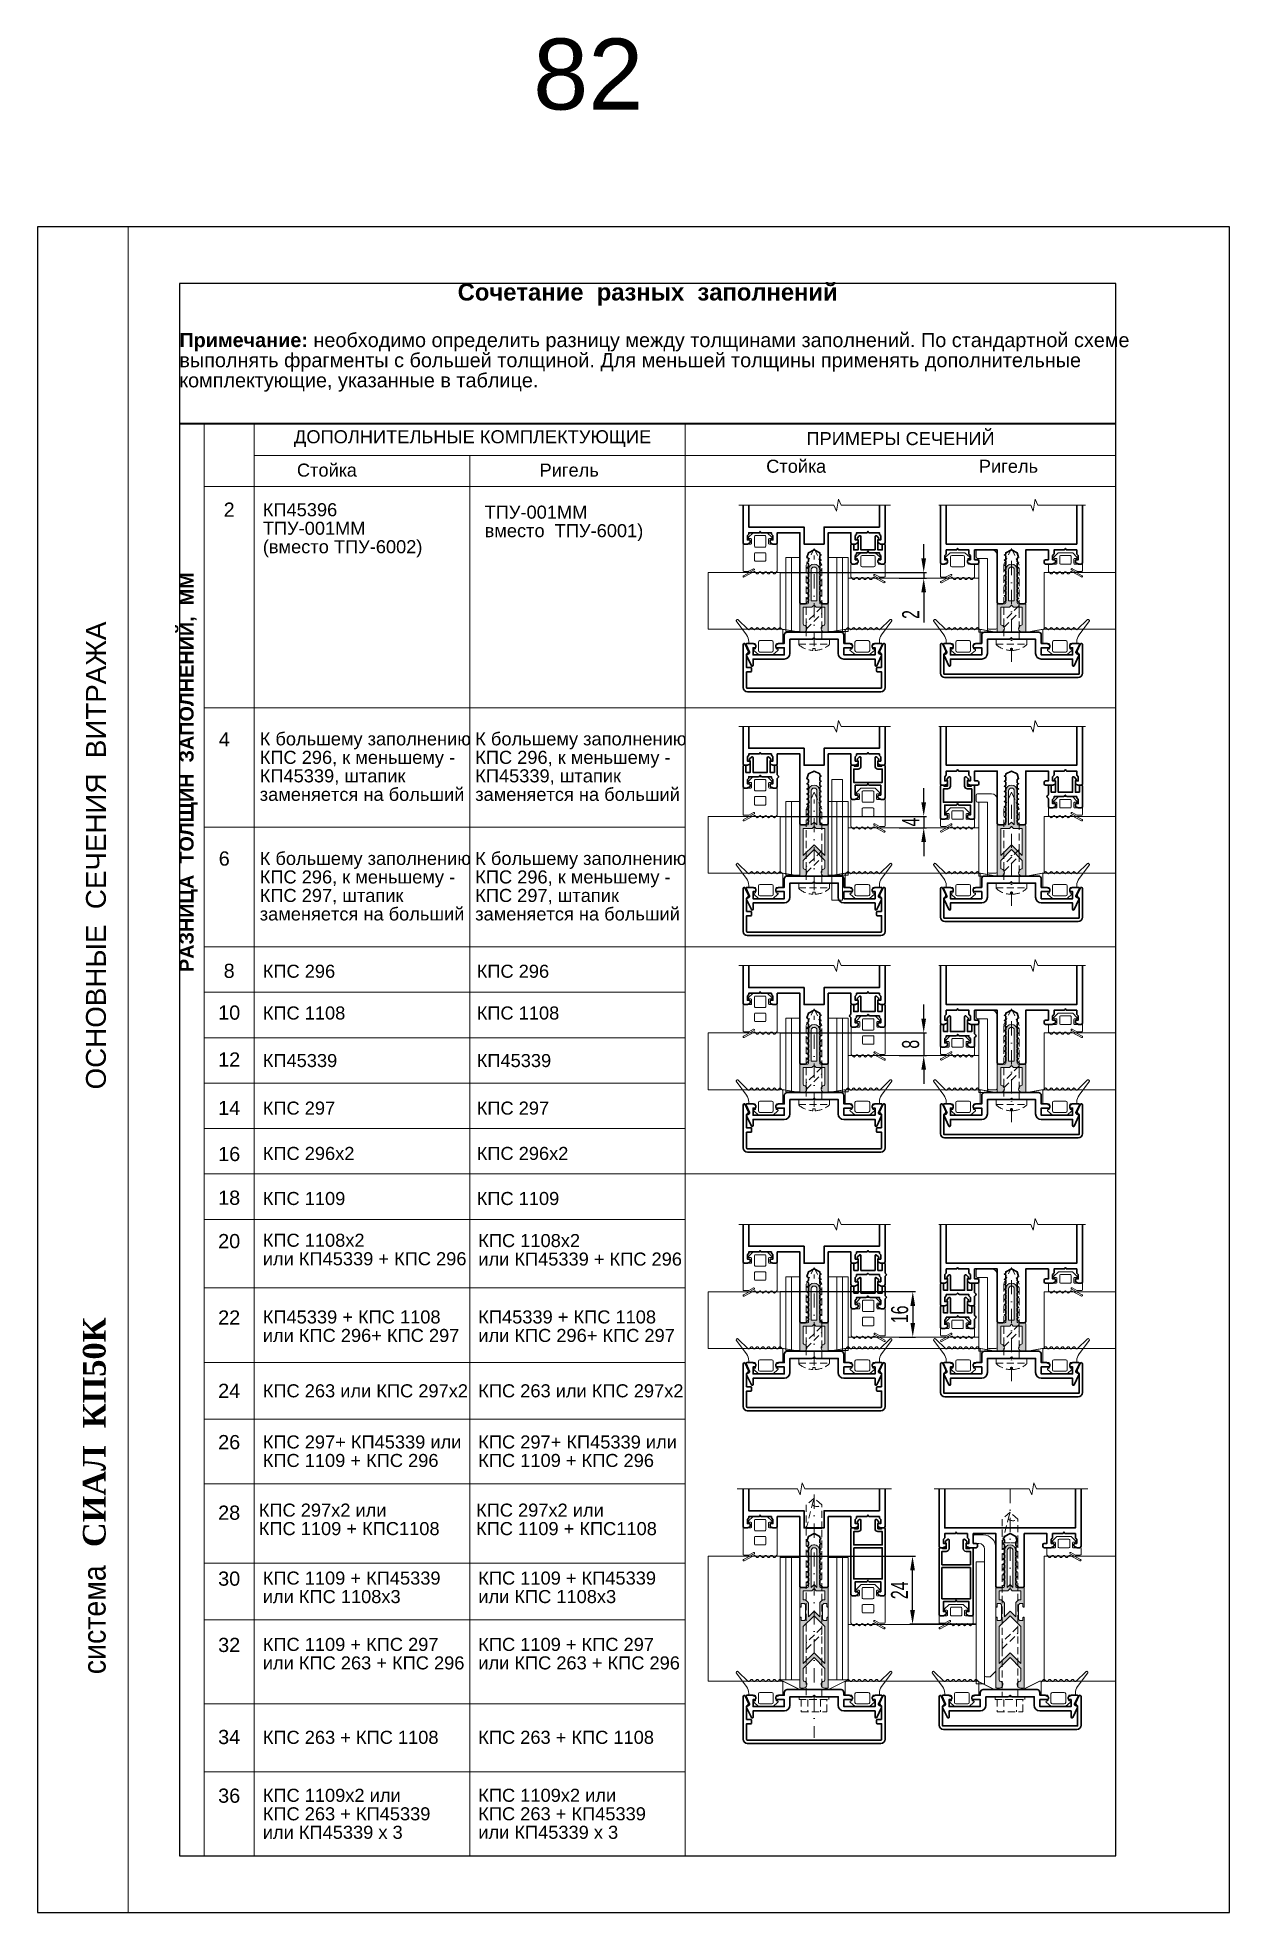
# Model space of a CAD drawing. Extents: x -37 to 8820, y -336 to 478.
# Drawn here: x 6510 to 6720, y 0 to 330.3 of the extents above; entities that cross this region are included whole.
import ezdxf
from ezdxf.enums import TextEntityAlignment as Align

# ---------------------------------------------------------------- set-up
doc = ezdxf.new("R2010")
doc.units = 0
doc.header["$LTSCALE"] = 5
doc.linetypes.add('DASHDOT', pattern=[1, 0.5, -0.25, 0, -0.25])
doc.linetypes.add('HIDDEN', pattern=[0.375, 0.25, -0.125])
doc.layers.get('0').update_dxf_attribs({"linetype": 'CONTINUOUS', "lineweight": 30})
doc.layers.get('DEFPOINTS').update_dxf_attribs({"linetype": 'CONTINUOUS'})
for name, color, linetype, lineweight in [('1', 6, 'DASHDOT', 13), ('2', 3, 'HIDDEN', 13), ('Dimentions', 5, 'CONTINUOUS', 15), ('Glass', 5, 'CONTINUOUS', 20), ('Ал подклад', 7, 'CONTINUOUS', 20), ('Герлен', 7, 'CONTINUOUS', 60), ('Зигзаг', 1, 'CONTINUOUS', 15), ('Подкладки', 1, 'CONTINUOUS', 20), ('Рамки', 1, 'CONTINUOUS', 15), ('Текстовый', 7, 'CONTINUOUS', 9), ('Уплотнители', 1, 'CONTINUOUS', 20), ('Штриховка', 1, 'CONTINUOUS', 5)]:
    doc.layers.add(name, color=color, linetype=linetype, lineweight=lineweight)
doc.layers.add('Скрытые', color=14, linetype='CONTINUOUS', plot=False)
doc.styles.add('3', font='RUSS.SHX', dxfattribs={"width": 0.7, "height": 3})
doc.styles.add('Каталожный', font='arial.ttf', dxfattribs={"height": 2.5})
doc.styles.add('Фирм', font='arial.ttf', dxfattribs={"height": 3.5})
doc.styles.add('Фирм5', font='timesbd.ttf', dxfattribs={"height": 4})
doc.dimstyles.new('MX1_6', dxfattribs={"dimtxt": 3, "dimasz": 2.5, "dimexe": 0.5, "dimexo": 0, "dimgap": 0.8, "dimtad": 1, "dimlfac": 1.6, "dimdsep": 46, "dimtxsty": '3', "dimcen": 0, "dimclrd": 256, "dimclre": 256, "dimclrt": 256, "dimaunit": 1, "dimadec": 0, "dimazin": 0, "dimtfac": 1, "dimtmove": 0, "dimatfit": 1, "dimfxl": 1, "dimtvp": 1, "dimtolj": 1, "dimtzin": 0, "dimarcsym": 0})

msp = doc.modelspace()

# ---------------------------------------------------------------- texts
at = {"layer": 'Скрытые', "linetype": 'Continuous', "insert": (6588.0998, 330.1535), "char_height": 17.5, "width": 37.860373, "attachment_point": 1, "style": 'Каталожный'}
msp.add_mtext('\\pxqc;{\\H0.71429x;82}', dxfattribs=at)
at = {"layer": 'Текстовый', "style": 'Фирм'}
msp.add_text('ОСНОВНЫЕ  СЕЧЕНИЯ  ВИТРАЖА', height=3.5, rotation=90, dxfattribs=at).set_placement((6522.0431, 186.2205), align=Align.CENTER)
at = {"layer": 'Текстовый', "style": 'Фирм5'}
msp.add_text('СИАЛ  КП50К', height=4, rotation=90, dxfattribs=at).set_placement((6522, 64.3724))
at = {"layer": 'Текстовый', "style": 'Фирм', "width": 0.9}
msp.add_text(' система ', height=4, rotation=90, dxfattribs=at).set_placement((6522, 51.5762), align=Align.CENTER)
at = {"layer": 'Текстовый', "linetype": 'Continuous', "insert": (6535, 287), "char_height": 3, "width": 165, "attachment_point": 1, "style": 'Каталожный'}
msp.add_mtext('\\pxqc;{\\fArial|b1|i0|c204|p34;Сочетание  разных  заполнений}', dxfattribs=at)
at = {"layer": 'Текстовый', "linetype": 'Continuous', "line_spacing_factor": 0.85, "style": 'Каталожный'}
for s, insert, char_height, width, attachment_point in [('\\pxr-2.0333,se1.0833,ql,t4;{\\fArial|b1|i0|c204|p34;Примечание: }необходимо определить разницу между толщинами заполнений. По стандартной схеме выполнять фрагменты с большей толщиной. Для меньшей толщины применять дополнительные комплектующие, указанные в таблице.', (6535, 278.2884), 2.5, 165, 1), ('\\pxqc;ДОПОЛНИТЕЛЬНЫЕ КОМПЛЕКТУЮЩИЕ', (6586.6606, 259.6697), 2.3, 74.889593, 5), ('\\pxqc;ПРИМЕРЫ СЕЧЕНИЙ', (6662.0439, 259.6537), 2.3, 75.912165, 5), ('\\pxqc;Стойка', (6560.9865, 254.106), 2.3, 23.541379, 5), ('\\pxqc;Ригель', (6603.671, 254.106), 2.3, 23.541379, 5), ('\\pxqc;Стойка', (6643.6595, 254.787), 2.3, 23.541379, 5), ('\\pxqc;Ригель', (6681.058, 254.787), 2.3, 23.541379, 5), ('2', (6543.7665, 247.1547), 2.5, 8.818388, 5), ('\\pxql;КП45396\\PТПУ-001ММ\\P(вместо ТПУ-6002)', (6565.3761, 243.5383), 2.3, 31.373355, 5), ('\\pxql;ТПУ-001ММ\\Pвместо  ТПУ-6001)', (6605.7797, 244.7386), 2.3, 34.010951, 5), ('4', (6542.8993, 206.6833), 2.5, 8.818388, 5), ('\\pxql;К большему заполнению КПС 296, к меньшему - КП45339, штапик заменяется на больший', (6568.0348, 201.8716), 2.3, 37.76403, 5), ('\\pxql;К большему заполнению КПС 296, к меньшему - КП45339, штапик заменяется на больший', (6605.9997, 201.8716), 2.3, 37.76403, 5), ('6', (6542.8993, 185.6719), 2.5, 8.818388, 5), ('\\pxql;К большему заполнению КПС 296, к меньшему - КПС 297, штапик заменяется на больший', (6568.0348, 180.7993), 2.3, 37.76403, 5), ('\\pxql;К большему заполнению КПС 296, к меньшему - КПС 297, штапик заменяется на больший', (6605.9997, 180.7993), 2.3, 37.76403, 5), ('8', (6543.7665, 165.8909), 2.5, 8.818388, 5), ('\\pxql;КПС 296', (6563.2166, 165.8152), 2.3, 27.054309, 5), ('\\pxql;КПС 296', (6600.9086, 165.8152), 2.3, 27.054309, 5), ('10', (6543.7665, 158.5291), 2.5, 8.818388, 5), ('\\pxql;КПС 1108', (6563.2166, 158.4591), 2.3, 27.054309, 5), ('\\pxql;КПС 1108', (6600.9086, 158.4591), 2.3, 27.054309, 5), ('12', (6543.7665, 150.2815), 2.5, 8.818388, 5), ('\\pxql;КП45339', (6563.2166, 150.0808), 2.3, 27.054309, 5), ('\\pxql;КП45339', (6600.9086, 150.0808), 2.3, 27.054309, 5), ('14', (6543.7665, 141.7487), 2.5, 8.818388, 5), ('\\pxql;КПС 297', (6566.7337, 141.7025), 2.3, 34.088563, 5), ('\\pxql;КПС 297', (6602.6255, 141.7025), 2.3, 30.488196, 5), ('16', (6543.7665, 133.6195), 2.5, 8.818388, 5), ('\\pxql;КПС 296х2', (6566.2632, 133.7189), 2.3, 33.147487, 5), ('\\pxql;КПС 296х2', (6603.9552, 133.7189), 2.3, 33.147487, 5), ('18', (6543.7665, 125.9141), 2.5, 8.818388, 5), ('\\pxql;КПС 1109', (6563.2166, 125.7785), 2.3, 27.054309, 5), ('\\pxql;КПС 1109', (6600.9086, 125.7785), 2.3, 27.054309, 5), ('20', (6543.7665, 118.2727), 2.5, 8.818388, 5), ('\\pxql;КПС 1108х2\\Pили КП45339 + КПС 296\\P\\pq*;\\P\\pql; ', (6568.026, 113.535), 2.3, 36.673161, 5), ('\\pxql;КПС 1108х2\\Pили КП45339 + КПС 296\\P ', (6606.4735, 115.1056), 2.3, 37.638475, 5), ('22', (6543.7665, 104.8231), 2.5, 8.818388, 5), ('\\pxql;КП45339 + КПС 1108\\Pили КПС 296+ КПС 297', (6567.915, 103.28), 2.3, 36.451057, 5), ('\\pxql;КП45339 + КПС 1108\\Pили КПС 296+ КПС 297', (6605.8798, 103.28), 2.3, 36.451057, 5), ('24', (6543.7665, 91.9025), 2.5, 8.818388, 5), ('\\pxql;КПС 263 или КПС 297х2', (6567.915, 91.8952), 2.3, 36.451057, 5), ('\\pxql;КПС 263 или КПС 297х2', (6605.8798, 91.8952), 2.3, 36.451057, 5), ('26', (6543.7665, 82.8539), 2.5, 8.818388, 5), ('\\pxql;КПС 297+ КП45339 или\\PКПС 1109 + КПС 296', (6567.915, 81.2538), 2.3, 36.451057, 5), ('\\pxql;КПС 297+ КП45339 или\\PКПС 1109 + КПС 296', (6605.8798, 81.2538), 2.3, 36.451057, 5), ('28', (6543.7665, 70.4234), 2.5, 8.818388, 5), ('\\pxql;КПС 297х2 или \\PКПС 1109 + КПС1108', (6566.6228, 69.2463), 2.3, 35.270224, 5), ('\\pxql;КПС 297х2 или \\PКПС 1109 + КПС1108', (6604.3842, 69.2463), 2.3, 34.239775, 5), ('30', (6543.7665, 58.805), 2.5, 8.818388, 5), ('\\pxql;КПС 1109 + КП45339 или КПС 1108х3', (6567.915, 57.2738), 2.3, 36.451057, 5), ('\\pxql;КПС 1109 + КП45339 или КПС 1108х3', (6605.8798, 57.2738), 2.3, 36.451057, 5), ('32', (6543.7665, 47.1265), 2.5, 8.818388, 5), ('\\pxql;КПС 1109 + КПС 297 или КПС 263 + КПС 296 ', (6567.915, 45.5911), 2.3, 36.451057, 5), ('\\pxql;КПС 1109 + КПС 297 или КПС 263 + КПС 296 ', (6605.8798, 45.5911), 2.3, 36.451057, 5), ('34', (6543.7665, 30.9057), 2.5, 8.818388, 5), ('\\pxql;КПС 263 + КПС 1108 ', (6567.915, 30.8458), 2.3, 36.451057, 5), ('\\pxql;КПС 263 + КПС 1108 ', (6605.8798, 30.8458), 2.3, 36.451057, 5), ('36', (6543.7665, 20.563), 2.5, 8.818388, 5), ('\\pxql;КПС 1109х2 или\\PКПС 263 + КП45339 или КП45339 х 3', (6566.2215, 17.3705), 2.3, 33.064163, 5), ('\\pxql;КПС 1109х2 или\\PКПС 263 + КП45339 или КП45339 х 3', (6604.2675, 17.3756), 2.3, 33.226429, 5)]:
    msp.add_mtext(s, dxfattribs=dict(at, insert=insert, char_height=char_height, width=width, attachment_point=attachment_point))
at = {"layer": 'Текстовый', "linetype": 'Continuous', "insert": (6535, 158.8644), "char_height": 2.5, "width": 84.082018, "attachment_point": 1, "rotation": 90, "style": 'Каталожный'}
msp.add_mtext('\\pxqc;{\\fArial|b1|i0|c204|p34;РАЗНИЦА  ТОЛЩИН  ЗАПОЛНЕНИЙ,  ММ}', dxfattribs=at)

# ---------------------------------------------------------------- blocks, each defined once
blk = doc.blocks.new('*D1197')
at = {"layer": 'DEFPOINTS', "color": 0, "linetype": 'Continuous', "transparency": 16777216}
for p in [(6640.81, 236.08), (6661.78, 235.08), (6666.13, 235.08)]:
    blk.add_point(p, dxfattribs=at)
at = {"layer": 'Dimentions', "linetype": 'Continuous', "lineweight": -2, "transparency": 16777216}
for p, q in [((6666.13, 238.58), (6666.13, 241.08)), ((6640.81, 236.08), (6666.63, 236.08)), ((6661.78, 235.08), (6666.63, 235.08)), ((6666.13, 236.08), (6666.13, 235.08)), ((6666.13, 232.58), (6666.13, 227.28))]:
    blk.add_line(p, q, dxfattribs=at)
at = {"layer": 'Dimentions', "linetype": 'Continuous', "transparency": 16777216}
for points in [[(6665.71, 238.58), (6666.54, 238.58), (6666.13, 236.08)], [(6665.71, 232.58), (6666.54, 232.58), (6666.13, 235.08)]]:
    blk.add_solid(points, dxfattribs=at)
at = {"layer": 'Dimentions', "linetype": 'Continuous', "transparency": 16777216, "insert": (6663.83, 228.68), "char_height": 3, "attachment_point": 5, "rotation": 90, "style": '3'}
blk.add_mtext('\\A1;2', dxfattribs=at)
blk = doc.blocks.new('*D1198')
at = {"layer": 'DEFPOINTS', "color": 0, "linetype": 'Continuous', "transparency": 16777216}
for p in [(6640.81, 193.11), (6661.78, 191.11), (6666.13, 191.11)]:
    blk.add_point(p, dxfattribs=at)
at = {"layer": 'Dimentions', "linetype": 'Continuous', "lineweight": -2, "transparency": 16777216}
for p, q in [((6666.13, 195.61), (6666.13, 198.11)), ((6640.81, 193.11), (6666.63, 193.11)), ((6666.13, 193.11), (6666.13, 191.11)), ((6661.78, 191.11), (6666.63, 191.11)), ((6666.13, 188.61), (6666.13, 186.11))]:
    blk.add_line(p, q, dxfattribs=at)
at = {"layer": 'Dimentions', "linetype": 'Continuous', "transparency": 16777216}
for points in [[(6665.71, 195.61), (6666.54, 195.61), (6666.13, 193.11)], [(6665.71, 188.61), (6666.54, 188.61), (6666.13, 191.11)]]:
    blk.add_solid(points, dxfattribs=at)
at = {"layer": 'Dimentions', "linetype": 'Continuous', "transparency": 16777216, "insert": (6663.83, 192.11), "char_height": 3, "attachment_point": 5, "rotation": 90, "style": '3'}
blk.add_mtext('\\A1;4', dxfattribs=at)
blk = doc.blocks.new('*D1199')
at = {"layer": 'DEFPOINTS', "color": 0, "linetype": 'Continuous', "transparency": 16777216}
for p in [(6640.81, 154.97), (6661.78, 150.97), (6666.13, 150.97)]:
    blk.add_point(p, dxfattribs=at)
at = {"layer": 'Dimentions', "linetype": 'Continuous', "lineweight": -2, "transparency": 16777216}
for p, q in [((6666.13, 157.47), (6666.13, 159.97)), ((6640.81, 154.97), (6666.63, 154.97)), ((6666.13, 154.97), (6666.13, 150.97)), ((6661.78, 150.97), (6666.63, 150.97)), ((6666.13, 148.47), (6666.13, 145.97))]:
    blk.add_line(p, q, dxfattribs=at)
at = {"layer": 'Dimentions', "linetype": 'Continuous', "transparency": 16777216}
for points in [[(6665.71, 157.47), (6666.54, 157.47), (6666.13, 154.97)], [(6665.71, 148.47), (6666.54, 148.47), (6666.13, 150.97)]]:
    blk.add_solid(points, dxfattribs=at)
at = {"layer": 'Dimentions', "linetype": 'Continuous', "transparency": 16777216, "insert": (6663.83, 152.97), "char_height": 3, "attachment_point": 5, "rotation": 90, "style": '3'}
blk.add_mtext('\\A1;8', dxfattribs=at)
blk = doc.blocks.new('*D1200')
at = {"layer": 'DEFPOINTS', "color": 0, "linetype": 'Continuous', "transparency": 16777216}
for p in [(6640.81, 109.38), (6661.78, 101.38), (6664.2, 101.38)]:
    blk.add_point(p, dxfattribs=at)
at = {"layer": 'Dimentions', "linetype": 'Continuous', "lineweight": -2, "transparency": 16777216}
for p, q in [((6640.81, 109.38), (6664.7, 109.38)), ((6664.2, 106.88), (6664.2, 103.88)), ((6661.78, 101.38), (6664.7, 101.38))]:
    blk.add_line(p, q, dxfattribs=at)
at = {"layer": 'Dimentions', "linetype": 'Continuous', "transparency": 16777216}
for points in [[(6663.79, 106.88), (6664.62, 106.88), (6664.2, 109.38)], [(6663.79, 103.88), (6664.62, 103.88), (6664.2, 101.38)]]:
    blk.add_solid(points, dxfattribs=at)
at = {"layer": 'Dimentions', "linetype": 'Continuous', "transparency": 16777216, "insert": (6661.9, 105.38), "char_height": 3, "attachment_point": 5, "rotation": 90, "style": '3'}
blk.add_mtext('\\A1;16', dxfattribs=at)
blk = doc.blocks.new('*D1201')
at = {"layer": 'DEFPOINTS', "color": 0, "linetype": 'Continuous', "transparency": 16777216}
for p in [(6640.81, 62.77), (6664.16, 62.77), (6675.34, 50.77)]:
    blk.add_point(p, dxfattribs=at)
at = {"layer": 'Dimentions', "linetype": 'Continuous', "lineweight": -2, "transparency": 16777216}
for p, q in [((6640.81, 62.77), (6664.66, 62.77)), ((6664.16, 53.27), (6664.16, 60.27)), ((6675.34, 50.77), (6663.66, 50.77))]:
    blk.add_line(p, q, dxfattribs=at)
at = {"layer": 'Dimentions', "linetype": 'Continuous', "transparency": 16777216}
for points in [[(6663.74, 60.27), (6664.58, 60.27), (6664.16, 62.77)], [(6663.74, 53.27), (6664.58, 53.27), (6664.16, 50.77)]]:
    blk.add_solid(points, dxfattribs=at)
at = {"layer": 'Dimentions', "linetype": 'Continuous', "transparency": 16777216, "insert": (6661.86, 56.77), "char_height": 3, "attachment_point": 5, "rotation": 90, "style": '3'}
blk.add_mtext('\\A1;24', dxfattribs=at)

# ---------------------------------------------------------------- dimensions: what is measured, and where the dimension line sits
at = {"layer": 'Dimentions', "linetype": 'Continuous'}
for base, p1, p2, picture, middle in [((6666.1253, 235.0753), (6640.8119, 236.0753), (6661.7826, 235.0753), '*D1197', (6663.8253, 228.6753)), ((6666.1253, 150.965), (6640.8119, 154.965), (6661.7826, 150.965), '*D1199', (6663.8253, 152.965)), ((6664.2039, 101.3771), (6640.8119, 109.3771), (6661.7826, 101.3771), '*D1200', (6661.9039, 105.3771)), ((6664.1588, 62.7675), (6675.342, 50.7675), (6640.8119, 62.7675), '*D1201', (6661.8588, 56.7675))]:
    dim = msp.add_linear_dim(base=base, p1=p1, p2=p2, angle=90, dimstyle='MX1_6', override={"dimlfac": 2}, dxfattribs=at)
    dim.commit()
    dim.dimension.update_dxf_attribs({"geometry": picture, "text_midpoint": middle})
dim = msp.add_linear_dim(base=(6666.1253, 191.1097), p1=(6640.8119, 193.1097), p2=(6661.7826, 191.1097), angle=90, dimstyle='MX1_6', override={"dimlfac": 2}, dxfattribs=at)
dim.commit()
dim.dimension.update_dxf_attribs({"geometry": '*D1198', "text_midpoint": (6666.1253, 192.1097), "dimtype": 160})

# ---------------------------------------------------------------- hatches: boundary and pattern name
at = {"layer": 'Штриховка'}
h = msp.add_hatch(color=256, dxfattribs=at)
h.dxf.hatch_style = 1
edge = h.paths.add_edge_path()
edge.add_arc((6648.6869, 226.2003), 0.625, 99.281799, 270)
edge.add_line((6648.6869, 225.5753), (6649.1619, 225.5753))
edge.add_arc((6649.1619, 225.7253), 0.15, 270, 360)
edge.add_line((6649.3119, 225.7253), (6649.3119, 230.4253))
edge.add_arc((6649.1619, 230.4253), 0.15, 0, 90)
edge.add_line((6649.1619, 230.5753), (6647.9619, 230.5753))
edge.add_arc((6647.9619, 230.7253), 0.15, 180, 270, ccw=False)
edge.add_line((6647.8119, 230.7253), (6647.8119, 233.9753))
edge.add_arc((6647.8119, 234.0753), 0.1, 270, 450)
edge.add_line((6647.8119, 234.1753), (6647.8119, 236.5753))
edge.add_arc((6646.8119, 236.5753), 1, 0, 180)
edge.add_line((6645.8119, 236.5753), (6645.8119, 234.1753))
edge.add_arc((6645.8119, 234.0753), 0.1, 90, 270)
edge.add_line((6645.8119, 233.9753), (6645.8119, 230.7253))
edge.add_arc((6645.6619, 230.7253), 0.15, -90, 0, ccw=False)
edge.add_line((6645.6619, 230.5753), (6644.4619, 230.5753))
edge.add_arc((6644.4619, 230.4253), 0.15, 90, 180)
edge.add_line((6644.3119, 230.4253), (6644.3119, 225.7253))
edge.add_arc((6644.4619, 225.7253), 0.15, 180, 270)
edge.add_line((6644.4619, 225.5753), (6644.9369, 225.5753))
edge.add_arc((6644.9369, 226.2003), 0.625, 270, 440.718201)
edge.add_arc((6645.0619, 226.9652), 0.15, 180, 260.718201, ccw=False)
edge.add_line((6644.9119, 226.9652), (6644.9119, 229.9753))
edge.add_line((6644.9119, 229.9753), (6646.3998, 229.9753))
edge.add_arc((6646.3998, 230.1253), 0.15, 270, 315)
edge.add_line((6646.5059, 230.0193), (6646.8119, 230.3253))
edge.add_line((6646.8119, 230.3253), (6647.118, 230.0193))
edge.add_arc((6647.2241, 230.1253), 0.15, 225, 270)
edge.add_line((6647.2241, 229.9753), (6648.7119, 229.9753))
edge.add_line((6648.7119, 229.9753), (6648.7119, 226.9652))
edge.add_arc((6648.5619, 226.9652), 0.15, -80.718201, 0, ccw=False)
edge = h.paths.add_edge_path(flags=16)
edge.add_line((6646.3119, 231.0753), (6646.3119, 236.5753))
edge.add_arc((6646.8119, 236.5753), 0.5, 0, 180, ccw=False)
edge.add_line((6647.3119, 236.5753), (6647.3119, 231.0753))
edge.add_line((6647.3119, 231.0753), (6646.3119, 231.0753))
h = msp.add_hatch(color=256, dxfattribs=at)
h.dxf.hatch_style = 1
edge = h.paths.add_edge_path(flags=16)
edge.add_line((6681.0919, 231.0753), (6681.0919, 236.5753))
edge.add_arc((6681.5919, 236.5753), 0.5, 0, 180, ccw=False)
edge.add_line((6682.0919, 236.5753), (6682.0919, 231.0753))
edge.add_line((6682.0919, 231.0753), (6681.0919, 231.0753))
edge = h.paths.add_edge_path()
edge.add_arc((6683.4669, 226.2003), 0.625, 99.281799, 270)
edge.add_line((6683.4669, 225.5753), (6683.9419, 225.5753))
edge.add_arc((6683.9419, 225.7253), 0.15, 270, 360)
edge.add_line((6684.0919, 225.7253), (6684.0919, 230.4253))
edge.add_arc((6683.9419, 230.4253), 0.15, 360, 450)
edge.add_line((6683.9419, 230.5753), (6682.7419, 230.5753))
edge.add_arc((6682.7419, 230.7253), 0.15, 180, 270, ccw=False)
edge.add_line((6682.5919, 230.7253), (6682.5919, 233.9753))
edge.add_arc((6682.5919, 234.0753), 0.1, 270, 450)
edge.add_line((6682.5919, 234.1753), (6682.5919, 236.5753))
edge.add_arc((6681.5919, 236.5753), 1, 0, 180)
edge.add_line((6680.5919, 236.5753), (6680.5919, 234.1753))
edge.add_arc((6680.5919, 234.0753), 0.1, 90, 270)
edge.add_line((6680.5919, 233.9753), (6680.5919, 230.7253))
edge.add_arc((6680.4419, 230.7253), 0.15, -90, 0, ccw=False)
edge.add_line((6680.4419, 230.5753), (6679.2419, 230.5753))
edge.add_arc((6679.2419, 230.4253), 0.15, 90, 180)
edge.add_line((6679.0919, 230.4253), (6679.0919, 225.7253))
edge.add_arc((6679.2419, 225.7253), 0.15, 180, 270)
edge.add_line((6679.2419, 225.5753), (6679.7169, 225.5753))
edge.add_arc((6679.7169, 226.2003), 0.625, 270, 440.718201)
edge.add_arc((6679.8419, 226.9652), 0.15, 180, 260.718201, ccw=False)
edge.add_line((6679.6919, 226.9652), (6679.6919, 229.9753))
edge.add_line((6679.6919, 229.9753), (6681.1798, 229.9753))
edge.add_arc((6681.1798, 230.1253), 0.15, 270, 315)
edge.add_line((6681.2858, 230.0193), (6681.5919, 230.3253))
edge.add_line((6681.5919, 230.3253), (6681.898, 230.0193))
edge.add_arc((6682.004, 230.1253), 0.15, 225, 270)
edge.add_line((6682.004, 229.9753), (6683.4919, 229.9753))
edge.add_line((6683.4919, 229.9753), (6683.4919, 226.9652))
edge.add_arc((6683.3419, 226.9652), 0.15, -80.718201, 0, ccw=False)
h = msp.add_hatch(color=256, dxfattribs=at)
h.dxf.hatch_style = 1
edge = h.paths.add_edge_path(flags=16)
edge.add_line((6646.8119, 192.1097), (6647.3119, 191.6097))
edge.add_line((6647.3119, 191.6097), (6647.3119, 197.6097))
edge.add_arc((6646.8119, 197.6097), 0.5, 0, 180)
edge.add_line((6646.3119, 197.6097), (6646.3119, 191.6097))
edge.add_line((6646.3119, 191.6097), (6646.8119, 192.1097))
h.paths.add_polyline_path([(6647.1634, 191.0097), (6646.8119, 191.3612), (6646.4605, 191.0097), (6644.9119, 191.0097), (6644.9119, 186.2082), (6646.8119, 188.1082), (6648.7119, 186.2082), (6648.7119, 191.0097)], flags=16)
edge = h.paths.add_edge_path()
edge.add_line((6649.1619, 191.6097), (6647.9369, 191.6097))
edge.add_arc((6647.9369, 191.7347), 0.125, 180, 270, ccw=False)
edge.add_line((6647.8119, 191.7347), (6647.8119, 195.0097))
edge.add_arc((6647.7369, 195.1097), 0.125, 306.869898, 413.130102)
edge.add_line((6647.8119, 195.2097), (6647.8119, 197.6097))
edge.add_arc((6646.8119, 197.6097), 1, 0, 180)
edge.add_line((6645.8119, 197.6097), (6645.8119, 195.2097))
edge.add_arc((6645.8869, 195.1097), 0.125, 126.869898, 233.130102)
edge.add_line((6645.8119, 195.0097), (6645.8119, 191.7347))
edge.add_arc((6645.6869, 191.7347), 0.125, -90, 0, ccw=False)
edge.add_line((6645.6869, 191.6097), (6644.4619, 191.6097))
edge.add_arc((6644.4619, 191.4597), 0.15, 90, 180)
edge.add_line((6644.3119, 191.4597), (6644.3119, 182.7597))
edge.add_arc((6644.4619, 182.7597), 0.15, 180, 270)
edge.add_line((6644.4619, 182.6097), (6644.9369, 182.6097))
edge.add_arc((6644.9369, 183.2347), 0.625, 270, 440.718201)
edge.add_arc((6645.0619, 183.9996), 0.15, 180, 260.718201, ccw=False)
edge.add_line((6644.9119, 183.9996), (6644.9119, 185.3597))
edge.add_line((6644.9119, 185.3597), (6646.8119, 187.2597))
edge.add_line((6646.8119, 187.2597), (6648.7119, 185.3597))
edge.add_line((6648.7119, 185.3597), (6648.7119, 183.9996))
edge.add_arc((6648.5619, 183.9996), 0.15, -80.718201, 0, ccw=False)
edge.add_arc((6648.6869, 183.2347), 0.625, 99.281799, 270)
edge.add_line((6648.6869, 182.6097), (6649.1619, 182.6097))
edge.add_arc((6649.1619, 182.7597), 0.15, 270, 360)
edge.add_line((6649.3119, 182.7597), (6649.3119, 191.4597))
edge.add_arc((6649.1619, 191.4597), 0.15, 0, 90)
h = msp.add_hatch(color=256, dxfattribs=at)
h.dxf.hatch_style = 1
edge = h.paths.add_edge_path(flags=16)
edge.add_line((6681.5919, 192.1097), (6682.0919, 191.6097))
edge.add_line((6682.0919, 191.6097), (6682.0919, 197.6097))
edge.add_arc((6681.5919, 197.6097), 0.5, 0, 180)
edge.add_line((6681.0919, 197.6097), (6681.0919, 191.6097))
edge.add_line((6681.0919, 191.6097), (6681.5919, 192.1097))
h.paths.add_polyline_path([(6681.9434, 191.0097), (6681.5919, 191.3612), (6681.2404, 191.0097), (6679.6919, 191.0097), (6679.6919, 186.2082), (6681.5919, 188.1082), (6683.4919, 186.2082), (6683.4919, 191.0097)], flags=16)
edge = h.paths.add_edge_path()
edge.add_line((6683.9419, 191.6097), (6682.7169, 191.6097))
edge.add_arc((6682.7169, 191.7347), 0.125, 180, 270, ccw=False)
edge.add_line((6682.5919, 191.7347), (6682.5919, 195.0097))
edge.add_arc((6682.5169, 195.1097), 0.125, 306.869898, 413.130102)
edge.add_line((6682.5919, 195.2097), (6682.5919, 197.6097))
edge.add_arc((6681.5919, 197.6097), 1, 0, 180)
edge.add_line((6680.5919, 197.6097), (6680.5919, 195.2097))
edge.add_arc((6680.6669, 195.1097), 0.125, 126.869898, 233.130102)
edge.add_line((6680.5919, 195.0097), (6680.5919, 191.7347))
edge.add_arc((6680.4669, 191.7347), 0.125, -90, 0, ccw=False)
edge.add_line((6680.4669, 191.6097), (6679.2419, 191.6097))
edge.add_arc((6679.2419, 191.4597), 0.15, 90, 180)
edge.add_line((6679.0919, 191.4597), (6679.0919, 182.7597))
edge.add_arc((6679.2419, 182.7597), 0.15, 180, 270)
edge.add_line((6679.2419, 182.6097), (6679.7169, 182.6097))
edge.add_arc((6679.7169, 183.2347), 0.625, 270, 440.718201)
edge.add_arc((6679.8419, 183.9996), 0.15, 180, 260.718201, ccw=False)
edge.add_line((6679.6919, 183.9996), (6679.6919, 185.3597))
edge.add_line((6679.6919, 185.3597), (6681.5919, 187.2597))
edge.add_line((6681.5919, 187.2597), (6683.4919, 185.3597))
edge.add_line((6683.4919, 185.3597), (6683.4919, 183.9996))
edge.add_arc((6683.3419, 183.9996), 0.15, -80.718201, 0, ccw=False)
edge.add_arc((6683.4669, 183.2347), 0.625, 99.281799, 270)
edge.add_line((6683.4669, 182.6097), (6683.9419, 182.6097))
edge.add_arc((6683.9419, 182.7597), 0.15, 270, 360)
edge.add_line((6684.0919, 182.7597), (6684.0919, 191.4597))
edge.add_arc((6683.9419, 191.4597), 0.15, 360, 450)
h = msp.add_hatch(color=256, dxfattribs=at)
h.dxf.hatch_style = 1
edge = h.paths.add_edge_path(flags=16)
edge.add_line((6646.3119, 149.965), (6646.3119, 155.465))
edge.add_arc((6646.8119, 155.465), 0.5, 0, 180, ccw=False)
edge.add_line((6647.3119, 155.465), (6647.3119, 149.965))
edge.add_line((6647.3119, 149.965), (6646.3119, 149.965))
edge = h.paths.add_edge_path()
edge.add_arc((6648.6869, 145.09), 0.625, 99.281799, 270)
edge.add_line((6648.6869, 144.465), (6649.1619, 144.465))
edge.add_arc((6649.1619, 144.615), 0.15, 270, 360)
edge.add_line((6649.3119, 144.615), (6649.3119, 149.315))
edge.add_arc((6649.1619, 149.315), 0.15, 0, 90)
edge.add_line((6649.1619, 149.465), (6647.9619, 149.465))
edge.add_arc((6647.9619, 149.615), 0.15, 180, 270, ccw=False)
edge.add_line((6647.8119, 149.615), (6647.8119, 152.865))
edge.add_arc((6647.8119, 152.965), 0.1, 270, 450)
edge.add_line((6647.8119, 153.065), (6647.8119, 155.465))
edge.add_arc((6646.8119, 155.465), 1, 0, 180)
edge.add_line((6645.8119, 155.465), (6645.8119, 153.065))
edge.add_arc((6645.8119, 152.965), 0.1, 90, 270)
edge.add_line((6645.8119, 152.865), (6645.8119, 149.615))
edge.add_arc((6645.6619, 149.615), 0.15, -90, 0, ccw=False)
edge.add_line((6645.6619, 149.465), (6644.4619, 149.465))
edge.add_arc((6644.4619, 149.315), 0.15, 90, 180)
edge.add_line((6644.3119, 149.315), (6644.3119, 144.615))
edge.add_arc((6644.4619, 144.615), 0.15, 180, 270)
edge.add_line((6644.4619, 144.465), (6644.9369, 144.465))
edge.add_arc((6644.9369, 145.09), 0.625, 270, 440.718201)
edge.add_arc((6645.0619, 145.8549), 0.15, 180, 260.718201, ccw=False)
edge.add_line((6644.9119, 145.8549), (6644.9119, 148.865))
edge.add_line((6644.9119, 148.865), (6646.3998, 148.865))
edge.add_arc((6646.3998, 149.015), 0.15, 270, 315)
edge.add_line((6646.5059, 148.9089), (6646.8119, 149.215))
edge.add_line((6646.8119, 149.215), (6647.118, 148.9089))
edge.add_arc((6647.2241, 149.015), 0.15, 225, 270)
edge.add_line((6647.2241, 148.865), (6648.7119, 148.865))
edge.add_line((6648.7119, 148.865), (6648.7119, 145.8549))
edge.add_arc((6648.5619, 145.8549), 0.15, -80.718201, 0, ccw=False)
h = msp.add_hatch(color=256, dxfattribs=at)
h.dxf.hatch_style = 1
edge = h.paths.add_edge_path(flags=16)
edge.add_line((6681.0919, 149.965), (6681.0919, 155.465))
edge.add_arc((6681.5919, 155.465), 0.5, 0, 180, ccw=False)
edge.add_line((6682.0919, 155.465), (6682.0919, 149.965))
edge.add_line((6682.0919, 149.965), (6681.0919, 149.965))
edge = h.paths.add_edge_path()
edge.add_arc((6683.4669, 145.09), 0.625, 99.281799, 270)
edge.add_line((6683.4669, 144.465), (6683.9419, 144.465))
edge.add_arc((6683.9419, 144.615), 0.15, 270, 360)
edge.add_line((6684.0919, 144.615), (6684.0919, 149.315))
edge.add_arc((6683.9419, 149.315), 0.15, 360, 450)
edge.add_line((6683.9419, 149.465), (6682.7419, 149.465))
edge.add_arc((6682.7419, 149.615), 0.15, 180, 270, ccw=False)
edge.add_line((6682.5919, 149.615), (6682.5919, 152.865))
edge.add_arc((6682.5919, 152.965), 0.1, 270, 450)
edge.add_line((6682.5919, 153.065), (6682.5919, 155.465))
edge.add_arc((6681.5919, 155.465), 1, 0, 180)
edge.add_line((6680.5919, 155.465), (6680.5919, 153.065))
edge.add_arc((6680.5919, 152.965), 0.1, 90, 270)
edge.add_line((6680.5919, 152.865), (6680.5919, 149.615))
edge.add_arc((6680.4419, 149.615), 0.15, -90, 0, ccw=False)
edge.add_line((6680.4419, 149.465), (6679.2419, 149.465))
edge.add_arc((6679.2419, 149.315), 0.15, 90, 180)
edge.add_line((6679.0919, 149.315), (6679.0919, 144.615))
edge.add_arc((6679.2419, 144.615), 0.15, 180, 270)
edge.add_line((6679.2419, 144.465), (6679.7169, 144.465))
edge.add_arc((6679.7169, 145.09), 0.625, 270, 440.718201)
edge.add_arc((6679.8419, 145.8549), 0.15, 180, 260.718201, ccw=False)
edge.add_line((6679.6919, 145.8549), (6679.6919, 148.865))
edge.add_line((6679.6919, 148.865), (6681.1798, 148.865))
edge.add_arc((6681.1798, 149.015), 0.15, 270, 315)
edge.add_line((6681.2858, 148.9089), (6681.5919, 149.215))
edge.add_line((6681.5919, 149.215), (6681.898, 148.9089))
edge.add_arc((6682.004, 149.015), 0.15, 225, 270)
edge.add_line((6682.004, 148.865), (6683.4919, 148.865))
edge.add_line((6683.4919, 148.865), (6683.4919, 145.8549))
edge.add_arc((6683.3419, 145.8549), 0.15, -80.718201, 0, ccw=False)
h = msp.add_hatch(color=256, dxfattribs=at)
h.dxf.hatch_style = 1
edge = h.paths.add_edge_path(flags=16)
edge.add_line((6646.3119, 104.3771), (6646.3119, 109.8771))
edge.add_arc((6646.8119, 109.8771), 0.5, 0, 180, ccw=False)
edge.add_line((6647.3119, 109.8771), (6647.3119, 104.3771))
edge.add_line((6647.3119, 104.3771), (6646.3119, 104.3771))
edge = h.paths.add_edge_path()
edge.add_arc((6648.6869, 99.5021), 0.625, 99.281799, 270)
edge.add_line((6648.6869, 98.8771), (6649.1619, 98.8771))
edge.add_arc((6649.1619, 99.0271), 0.15, 270, 360)
edge.add_line((6649.3119, 99.0271), (6649.3119, 103.7271))
edge.add_arc((6649.1619, 103.7271), 0.15, 360, 450)
edge.add_line((6649.1619, 103.8771), (6647.9619, 103.8771))
edge.add_arc((6647.9619, 104.0271), 0.15, 180, 270, ccw=False)
edge.add_line((6647.8119, 104.0271), (6647.8119, 107.2771))
edge.add_arc((6647.8119, 107.3771), 0.1, 270, 450)
edge.add_line((6647.8119, 107.4771), (6647.8119, 109.8771))
edge.add_arc((6646.8119, 109.8771), 1, 0, 180)
edge.add_line((6645.8119, 109.8771), (6645.8119, 107.4771))
edge.add_arc((6645.8119, 107.3771), 0.1, 90, 270)
edge.add_line((6645.8119, 107.2771), (6645.8119, 104.0271))
edge.add_arc((6645.6619, 104.0271), 0.15, -90, 0, ccw=False)
edge.add_line((6645.6619, 103.8771), (6644.4619, 103.8771))
edge.add_arc((6644.4619, 103.7271), 0.15, 90, 180)
edge.add_line((6644.3119, 103.7271), (6644.3119, 99.0271))
edge.add_arc((6644.4619, 99.0271), 0.15, 180, 270)
edge.add_line((6644.4619, 98.8771), (6644.9369, 98.8771))
edge.add_arc((6644.9369, 99.5021), 0.625, 270, 440.718201)
edge.add_arc((6645.0619, 100.267), 0.15, 180, 260.718201, ccw=False)
edge.add_line((6644.9119, 100.267), (6644.9119, 103.2771))
edge.add_line((6644.9119, 103.2771), (6646.3998, 103.2771))
edge.add_arc((6646.3998, 103.4271), 0.15, 270, 315)
edge.add_line((6646.5059, 103.3211), (6646.8119, 103.6271))
edge.add_line((6646.8119, 103.6271), (6647.118, 103.3211))
edge.add_arc((6647.2241, 103.4271), 0.15, 225, 270)
edge.add_line((6647.2241, 103.2771), (6648.7119, 103.2771))
edge.add_line((6648.7119, 103.2771), (6648.7119, 100.267))
edge.add_arc((6648.5619, 100.267), 0.15, -80.718201, 0, ccw=False)
h = msp.add_hatch(color=256, dxfattribs=at)
h.dxf.hatch_style = 1
edge = h.paths.add_edge_path(flags=16)
edge.add_line((6681.0919, 104.3771), (6681.0919, 109.8771))
edge.add_arc((6681.5919, 109.8771), 0.5, 0, 180, ccw=False)
edge.add_line((6682.0919, 109.8771), (6682.0919, 104.3771))
edge.add_line((6682.0919, 104.3771), (6681.0919, 104.3771))
edge = h.paths.add_edge_path()
edge.add_arc((6683.4669, 99.5021), 0.625, 99.281799, 270)
edge.add_line((6683.4669, 98.8771), (6683.9419, 98.8771))
edge.add_arc((6683.9419, 99.0271), 0.15, 270, 360)
edge.add_line((6684.0919, 99.0271), (6684.0919, 103.7271))
edge.add_arc((6683.9419, 103.7271), 0.15, 0, 90)
edge.add_line((6683.9419, 103.8771), (6682.7419, 103.8771))
edge.add_arc((6682.7419, 104.0271), 0.15, 180, 270, ccw=False)
edge.add_line((6682.5919, 104.0271), (6682.5919, 107.2771))
edge.add_arc((6682.5919, 107.3771), 0.1, 270, 450)
edge.add_line((6682.5919, 107.4771), (6682.5919, 109.8771))
edge.add_arc((6681.5919, 109.8771), 1, 0, 180)
edge.add_line((6680.5919, 109.8771), (6680.5919, 107.4771))
edge.add_arc((6680.5919, 107.3771), 0.1, 90, 270)
edge.add_line((6680.5919, 107.2771), (6680.5919, 104.0271))
edge.add_arc((6680.4419, 104.0271), 0.15, -90, 0, ccw=False)
edge.add_line((6680.4419, 103.8771), (6679.2419, 103.8771))
edge.add_arc((6679.2419, 103.7271), 0.15, 90, 180)
edge.add_line((6679.0919, 103.7271), (6679.0919, 99.0271))
edge.add_arc((6679.2419, 99.0271), 0.15, 180, 270)
edge.add_line((6679.2419, 98.8771), (6679.7169, 98.8771))
edge.add_arc((6679.7169, 99.5021), 0.625, 270, 440.718201)
edge.add_arc((6679.8419, 100.267), 0.15, 180, 260.718201, ccw=False)
edge.add_line((6679.6919, 100.267), (6679.6919, 103.2771))
edge.add_line((6679.6919, 103.2771), (6681.1798, 103.2771))
edge.add_arc((6681.1798, 103.4271), 0.15, 270, 315)
edge.add_line((6681.2858, 103.3211), (6681.5919, 103.6271))
edge.add_line((6681.5919, 103.6271), (6681.898, 103.3211))
edge.add_arc((6682.004, 103.4271), 0.15, 225, 270)
edge.add_line((6682.004, 103.2771), (6683.4919, 103.2771))
edge.add_line((6683.4919, 103.2771), (6683.4919, 100.267))
edge.add_arc((6683.3419, 100.267), 0.15, -80.718201, 0, ccw=False)
h = msp.add_hatch(color=256, dxfattribs=at)
h.dxf.hatch_style = 1
edge = h.paths.add_edge_path(flags=16)
edge.add_line((6646.8119, 57.7675), (6647.3119, 57.2675))
edge.add_line((6647.3119, 57.2675), (6647.3119, 63.7675))
edge.add_arc((6646.8119, 63.7675), 0.5, 0, 180)
edge.add_line((6646.3119, 63.7675), (6646.3119, 57.2675))
edge.add_line((6646.3119, 57.2675), (6646.8119, 57.7675))
edge = h.paths.add_edge_path(flags=16)
edge.add_line((6644.9119, 56.6675), (6644.9119, 55.0675))
edge.add_line((6644.9119, 55.0675), (6645.2513, 55.0675))
edge.add_arc((6645.2513, 54.9175), 0.15, 45, 90, ccw=False)
edge.add_line((6645.3573, 55.0236), (6645.768, 54.6129))
edge.add_arc((6645.6619, 54.5069), 0.15, 0, 45, ccw=False)
edge.add_line((6645.8119, 54.5069), (6645.8119, 52.1146))
edge.add_line((6645.8119, 52.1146), (6646.8119, 53.1146))
edge.add_line((6646.8119, 53.1146), (6647.8119, 52.1146))
edge.add_line((6647.8119, 52.1146), (6647.8119, 54.5069))
edge.add_arc((6647.9619, 54.5069), 0.15, 135, 180, ccw=False)
edge.add_line((6647.8559, 54.6129), (6648.2665, 55.0236))
edge.add_arc((6648.3726, 54.9175), 0.15, 90, 135, ccw=False)
edge.add_line((6648.3726, 55.0675), (6648.7119, 55.0675))
edge.add_line((6648.7119, 55.0675), (6648.7119, 56.6675))
edge.add_line((6648.7119, 56.6675), (6647.2048, 56.6675))
edge.add_line((6647.2048, 56.6675), (6646.8119, 57.0604))
edge.add_line((6646.8119, 57.0604), (6646.419, 56.6675))
edge.add_line((6646.419, 56.6675), (6644.9119, 56.6675))
h.paths.add_polyline_path([(6644.9119, 43.866), (6646.8119, 45.766), (6648.7119, 43.866), (6648.7119, 50.366), (6646.8119, 52.266), (6644.9119, 50.366)], flags=16)
edge = h.paths.add_edge_path()
edge.add_arc((6644.4119, 53.9175), 0.1, 180, 270)
edge.add_line((6644.4119, 53.8175), (6644.4619, 53.8175))
edge.add_arc((6644.4619, 53.9175), 0.1, 270, 360)
edge.add_line((6644.5619, 53.9175), (6644.5619, 54.4175))
edge.add_line((6644.5619, 54.4175), (6645.1149, 54.4175))
edge.add_line((6645.1149, 54.4175), (6645.3119, 54.2205))
edge.add_line((6645.3119, 54.2205), (6645.3119, 51.6146))
edge.add_line((6645.3119, 51.6146), (6645.1149, 51.4175))
edge.add_line((6645.1149, 51.4175), (6644.5619, 51.4175))
edge.add_line((6644.5619, 51.4175), (6644.5619, 51.9175))
edge.add_arc((6644.4619, 51.9175), 0.1, 0, 90)
edge.add_line((6644.4619, 52.0175), (6644.4119, 52.0175))
edge.add_arc((6644.4119, 51.9175), 0.1, 90, 180)
edge.add_line((6644.3119, 51.9175), (6644.3119, 39.6675))
edge.add_arc((6644.4619, 39.6675), 0.15, 180, 270)
edge.add_line((6644.4619, 39.5175), (6644.9369, 39.5175))
edge.add_arc((6644.9369, 40.1425), 0.625, 270, 440.718201)
edge.add_arc((6645.0619, 40.9074), 0.15, 180, 260.718201, ccw=False)
edge.add_line((6644.9119, 40.9074), (6644.9119, 43.0175))
edge.add_line((6644.9119, 43.0175), (6646.8119, 44.9175))
edge.add_line((6646.8119, 44.9175), (6648.7119, 43.0175))
edge.add_line((6648.7119, 43.0175), (6648.7119, 40.9074))
edge.add_arc((6648.5619, 40.9074), 0.15, -80.718201, 0, ccw=False)
edge.add_arc((6648.6869, 40.1425), 0.625, 99.281799, 270)
edge.add_line((6648.6869, 39.5175), (6649.1619, 39.5175))
edge.add_arc((6649.1619, 39.6675), 0.15, 270, 360)
edge.add_line((6649.3119, 39.6675), (6649.3119, 51.9175))
edge.add_arc((6649.2119, 51.9175), 0.1, 0, 90)
edge.add_line((6649.2119, 52.0175), (6649.1619, 52.0175))
edge.add_arc((6649.1619, 51.9175), 0.1, 90, 180)
edge.add_line((6649.0619, 51.9175), (6649.0619, 51.4175))
edge.add_line((6649.0619, 51.4175), (6648.509, 51.4175))
edge.add_line((6648.509, 51.4175), (6648.3119, 51.6146))
edge.add_line((6648.3119, 51.6146), (6648.3119, 54.2205))
edge.add_line((6648.3119, 54.2205), (6648.509, 54.4175))
edge.add_line((6648.509, 54.4175), (6649.0619, 54.4175))
edge.add_line((6649.0619, 54.4175), (6649.0619, 53.9175))
edge.add_arc((6649.1619, 53.9175), 0.1, 180, 270)
edge.add_line((6649.1619, 53.8175), (6649.2119, 53.8175))
edge.add_arc((6649.2119, 53.9175), 0.1, 270, 360)
edge.add_line((6649.3119, 53.9175), (6649.3119, 57.1175))
edge.add_arc((6649.1619, 57.1175), 0.15, 360, 450)
edge.add_line((6649.1619, 57.2675), (6647.9619, 57.2675))
edge.add_arc((6647.9619, 57.4175), 0.15, 180, 270, ccw=False)
edge.add_line((6647.8119, 57.4175), (6647.8119, 60.6675))
edge.add_arc((6647.8119, 60.7675), 0.1, 270, 450)
edge.add_line((6647.8119, 60.8675), (6647.8119, 63.7675))
edge.add_arc((6646.8119, 63.7675), 1, 0, 180)
edge.add_line((6645.8119, 63.7675), (6645.8119, 60.8675))
edge.add_arc((6645.8119, 60.7675), 0.1, 90, 270)
edge.add_line((6645.8119, 60.6675), (6645.8119, 57.4175))
edge.add_arc((6645.6619, 57.4175), 0.15, -90, 0, ccw=False)
edge.add_line((6645.6619, 57.2675), (6644.4619, 57.2675))
edge.add_arc((6644.4619, 57.1175), 0.15, 90, 180)
edge.add_line((6644.3119, 57.1175), (6644.3119, 53.9175))
h = msp.add_hatch(color=256, dxfattribs=at)
h.dxf.hatch_style = 1
edge = h.paths.add_edge_path(flags=16)
edge.add_line((6681.342, 57.7675), (6681.842, 57.2675))
edge.add_line((6681.842, 57.2675), (6681.842, 63.7675))
edge.add_arc((6681.342, 63.7675), 0.5, 0, 180)
edge.add_line((6680.842, 63.7675), (6680.842, 57.2675))
edge.add_line((6680.842, 57.2675), (6681.342, 57.7675))
edge = h.paths.add_edge_path(flags=16)
edge.add_line((6679.442, 56.6675), (6679.442, 55.0675))
edge.add_line((6679.442, 55.0675), (6679.7813, 55.0675))
edge.add_arc((6679.7813, 54.9175), 0.15, 45, 90, ccw=False)
edge.add_line((6679.8874, 55.0236), (6680.298, 54.6129))
edge.add_arc((6680.192, 54.5069), 0.15, 0, 45, ccw=False)
edge.add_line((6680.342, 54.5069), (6680.342, 52.1146))
edge.add_line((6680.342, 52.1146), (6681.342, 53.1146))
edge.add_line((6681.342, 53.1146), (6682.342, 52.1146))
edge.add_line((6682.342, 52.1146), (6682.342, 54.5069))
edge.add_arc((6682.492, 54.5069), 0.15, 135, 180, ccw=False)
edge.add_line((6682.3859, 54.6129), (6682.7966, 55.0236))
edge.add_arc((6682.9026, 54.9175), 0.15, 90, 135, ccw=False)
edge.add_line((6682.9026, 55.0675), (6683.242, 55.0675))
edge.add_line((6683.242, 55.0675), (6683.242, 56.6675))
edge.add_line((6683.242, 56.6675), (6681.7349, 56.6675))
edge.add_line((6681.7349, 56.6675), (6681.342, 57.0604))
edge.add_line((6681.342, 57.0604), (6680.9491, 56.6675))
edge.add_line((6680.9491, 56.6675), (6679.442, 56.6675))
h.paths.add_polyline_path([(6679.442, 43.866), (6681.342, 45.766), (6683.242, 43.866), (6683.242, 50.366), (6681.342, 52.266), (6679.442, 50.366)], flags=16)
edge = h.paths.add_edge_path()
edge.add_arc((6678.942, 53.9175), 0.1, 180, 270)
edge.add_line((6678.942, 53.8175), (6678.992, 53.8175))
edge.add_arc((6678.992, 53.9175), 0.1, 270, 360)
edge.add_line((6679.092, 53.9175), (6679.092, 54.4175))
edge.add_line((6679.092, 54.4175), (6679.6449, 54.4175))
edge.add_line((6679.6449, 54.4175), (6679.842, 54.2205))
edge.add_line((6679.842, 54.2205), (6679.842, 51.6146))
edge.add_line((6679.842, 51.6146), (6679.6449, 51.4175))
edge.add_line((6679.6449, 51.4175), (6679.092, 51.4175))
edge.add_line((6679.092, 51.4175), (6679.092, 51.9175))
edge.add_arc((6678.992, 51.9175), 0.1, 0, 90)
edge.add_line((6678.992, 52.0175), (6678.942, 52.0175))
edge.add_arc((6678.942, 51.9175), 0.1, 90, 180)
edge.add_line((6678.842, 51.9175), (6678.842, 39.6675))
edge.add_arc((6678.992, 39.6675), 0.15, 180, 270)
edge.add_line((6678.992, 39.5175), (6679.467, 39.5175))
edge.add_arc((6679.467, 40.1425), 0.625, 270, 440.718201)
edge.add_arc((6679.592, 40.9074), 0.15, 180, 260.718201, ccw=False)
edge.add_line((6679.442, 40.9074), (6679.442, 43.0175))
edge.add_line((6679.442, 43.0175), (6681.342, 44.9175))
edge.add_line((6681.342, 44.9175), (6683.242, 43.0175))
edge.add_line((6683.242, 43.0175), (6683.242, 40.9074))
edge.add_arc((6683.092, 40.9074), 0.15, -80.718201, 0, ccw=False)
edge.add_arc((6683.217, 40.1425), 0.625, 99.281799, 270)
edge.add_line((6683.217, 39.5175), (6683.692, 39.5175))
edge.add_arc((6683.692, 39.6675), 0.15, 270, 360)
edge.add_line((6683.842, 39.6675), (6683.842, 51.9175))
edge.add_arc((6683.742, 51.9175), 0.1, 0, 90)
edge.add_line((6683.742, 52.0175), (6683.692, 52.0175))
edge.add_arc((6683.692, 51.9175), 0.1, 90, 180)
edge.add_line((6683.592, 51.9175), (6683.592, 51.4175))
edge.add_line((6683.592, 51.4175), (6683.039, 51.4175))
edge.add_line((6683.039, 51.4175), (6682.842, 51.6146))
edge.add_line((6682.842, 51.6146), (6682.842, 54.2205))
edge.add_line((6682.842, 54.2205), (6683.039, 54.4175))
edge.add_line((6683.039, 54.4175), (6683.592, 54.4175))
edge.add_line((6683.592, 54.4175), (6683.592, 53.9175))
edge.add_arc((6683.692, 53.9175), 0.1, 180, 270)
edge.add_line((6683.692, 53.8175), (6683.742, 53.8175))
edge.add_arc((6683.742, 53.9175), 0.1, 270, 360)
edge.add_line((6683.842, 53.9175), (6683.842, 57.1175))
edge.add_arc((6683.692, 57.1175), 0.15, 0, 90)
edge.add_line((6683.692, 57.2675), (6682.492, 57.2675))
edge.add_arc((6682.492, 57.4175), 0.15, 180, 270, ccw=False)
edge.add_line((6682.342, 57.4175), (6682.342, 60.6675))
edge.add_arc((6682.342, 60.7675), 0.1, 270, 450)
edge.add_line((6682.342, 60.8675), (6682.342, 63.7675))
edge.add_arc((6681.342, 63.7675), 1, 0, 180)
edge.add_line((6680.342, 63.7675), (6680.342, 60.8675))
edge.add_arc((6680.342, 60.7675), 0.1, 90, 270)
edge.add_line((6680.342, 60.6675), (6680.342, 57.4175))
edge.add_arc((6680.192, 57.4175), 0.15, 270, 360, ccw=False)
edge.add_line((6680.192, 57.2675), (6678.992, 57.2675))
edge.add_arc((6678.992, 57.1175), 0.15, 90, 180)
edge.add_line((6678.842, 57.1175), (6678.842, 53.9175))

# ---------------------------------------------------------------- linework, layer by layer
for points in [[(6634.3119, 247.9399), (6634.3119, 241.3253, 0.41421356), (6634.5619, 241.0753), (6635.0265, 241.0753, 0.11643382), (6635.0936, 241.0912), (6635.479, 241.2839, 0.28407904), (6635.5619, 241.418), (6635.5619, 241.6753, 0.41421356), (6635.4119, 241.8253), (6635.0619, 241.8253), (6635.0619, 242.5753), (6635.268, 242.7814, 0.19891237), (6635.3119, 242.8875), (6635.3119, 243.0753), (6637.0942, 243.0753, 0.28407904), (6637.2284, 243.1582), (6637.3119, 243.3253), (6637.3955, 243.1582, 0.28407904), (6637.5296, 243.0753), (6639.3119, 243.0753), (6639.3119, 242.8875, 0.19891237), (6639.3559, 242.7814), (6639.5619, 242.5753), (6639.5619, 241.8253), (6639.2119, 241.8253, 0.41421356), (6639.0619, 241.6753), (6639.0619, 241.418, 0.28407904), (6639.1448, 241.2839), (6639.5303, 241.0912, 0.11643382), (6639.5973, 241.0753), (6640.0619, 241.0753, 0.41421356), (6640.3119, 241.3253), (6640.3119, 243.0753), (6644.3119, 243.0753), (6644.3119, 230.8253, 0.41421356), (6644.5619, 230.5753), (6645.2498, 230.5753, 0.19891237), (6645.3559, 230.6193), (6645.768, 231.0314, 0.19891237), (6645.8119, 231.1375), (6645.8119, 231.3076, 0.28407904), (6645.729, 231.4418), (6645.5619, 231.5253), (6645.729, 231.6089, 0.28407904), (6645.8119, 231.743), (6645.8119, 232.2076, 0.28407904), (6645.729, 232.3418), (6645.5619, 232.4253), (6645.729, 232.5089, 0.28407904), (6645.8119, 232.643), (6645.8119, 233.1076, 0.28407904), (6645.729, 233.2418), (6645.5619, 233.3253), (6645.729, 233.4089, 0.28407904), (6645.8119, 233.543), (6645.8119, 234.0076, 0.28407904), (6645.729, 234.1418), (6645.5619, 234.2253), (6645.729, 234.3089, 0.28407904), (6645.8119, 234.443), (6645.8119, 234.9076, 0.28407904), (6645.729, 235.0418), (6645.5619, 235.1253), (6645.729, 235.2089, 0.28407904), (6645.8119, 235.343), (6645.8119, 235.8076, 0.28407904), (6645.729, 235.9418), (6645.5619, 236.0253), (6645.729, 236.1089, 0.28407904), (6645.8119, 236.243), (6645.8119, 236.7076, 0.28407904), (6645.729, 236.8418), (6645.5619, 236.9253), (6645.729, 237.0089, 0.28407904), (6645.8119, 237.143), (6645.8119, 237.6076, 0.28407904), (6645.729, 237.7418), (6645.5619, 237.8253), (6645.729, 237.9089, 0.28407904), (6645.8119, 238.043), (6645.8119, 238.5076, 0.28407904), (6645.729, 238.6418), (6645.5619, 238.7253), (6645.8119, 239.5753), (6646.8119, 240.0753), (6647.8119, 239.5753), (6647.8119, 239.393, 0.28407904), (6647.8948, 239.2589), (6648.0619, 239.1753), (6647.8948, 239.0918, 0.28407904), (6647.8119, 238.9576), (6647.8119, 238.493, 0.28407904), (6647.8948, 238.3589), (6648.0619, 238.2753), (6647.8948, 238.1918, 0.28407904), (6647.8119, 238.0576), (6647.8119, 237.593, 0.28407904), (6647.8948, 237.4589), (6648.0619, 237.3753), (6647.8948, 237.2918, 0.28407904), (6647.8119, 237.1576), (6647.8119, 236.693, 0.28407904), (6647.8948, 236.5589), (6648.0619, 236.4753), (6647.8948, 236.3918, 0.28407904), (6647.8119, 236.2576), (6647.8119, 235.793, 0.28407904), (6647.8948, 235.6589), (6648.0619, 235.5753), (6647.8948, 235.4918, 0.28407904), (6647.8119, 235.3576), (6647.8119, 234.893, 0.28407904), (6647.8948, 234.7589), (6648.0619, 234.6753), (6647.8948, 234.5918, 0.28407904), (6647.8119, 234.4576), (6647.8119, 233.993, 0.28407904), (6647.8948, 233.8589), (6648.0619, 233.7753), (6647.8948, 233.6918, 0.28407904), (6647.8119, 233.5576), (6647.8119, 233.093, 0.28407904), (6647.8948, 232.9589), (6648.0619, 232.8753), (6647.8948, 232.7918, 0.28407904), (6647.8119, 232.6576), (6647.8119, 232.193, 0.28407904), (6647.8948, 232.0589), (6648.0619, 231.9753), (6647.8948, 231.8918, 0.28407904), (6647.8119, 231.7576), (6647.8119, 231.1375, 0.19891237), (6647.8559, 231.0314), (6648.268, 230.6193, 0.19891237), (6648.3741, 230.5753), (6649.0619, 230.5753, 0.41421356), (6649.3119, 230.8253), (6649.3119, 243.0753), (6653.3119, 243.0753), (6653.3119, 241.3253, 0.41421356), (6653.5619, 241.0753), (6654.0265, 241.0753, 0.11643382), (6654.0936, 241.0912), (6654.479, 241.2839, 0.28407904), (6654.5619, 241.418), (6654.5619, 241.6753, 0.41421356), (6654.4119, 241.8253), (6654.0619, 241.8253), (6654.0619, 242.5753), (6654.268, 242.7814, 0.19891237), (6654.3119, 242.8875), (6654.3119, 243.0753), (6656.0942, 243.0753, 0.28407904), (6656.2284, 243.1582), (6656.3119, 243.3253), (6656.3955, 243.1582, 0.28407904), (6656.5296, 243.0753), (6658.3119, 243.0753), (6658.3119, 242.8875, 0.19891237), (6658.3559, 242.7814), (6658.5619, 242.5753), (6658.5619, 241.8253), (6658.2119, 241.8253, 0.41421356), (6658.0619, 241.6753), (6658.0619, 241.418, 0.28407904), (6658.1448, 241.2839), (6658.5303, 241.0912, 0.11643382), (6658.5973, 241.0753), (6659.0619, 241.0753, 0.41421356), (6659.3119, 241.3253), (6659.3119, 247.9399)], [(6694.0919, 247.9399), (6694.0919, 237.8253, -0.41421356), (6693.8419, 237.5753), (6693.3773, 237.5753, -0.11643382), (6693.3102, 237.5912), (6692.9248, 237.7839, -0.28407904), (6692.8419, 237.918), (6692.8419, 238.1753, -0.41421356), (6692.9919, 238.3253), (6693.3419, 238.3253), (6693.3419, 239.0753), (6693.1358, 239.2814, -0.19891237), (6693.0919, 239.3875), (6693.0919, 240.0753), (6691.3096, 240.0753, -0.28407904), (6691.1754, 240.1582), (6691.0919, 240.3253), (6691.0084, 240.1582, -0.28407904), (6690.8742, 240.0753), (6689.0919, 240.0753), (6689.0919, 239.3875, -0.19891237), (6689.048, 239.2814), (6688.8419, 239.0753), (6688.8419, 238.3253), (6689.1919, 238.3253, -0.41421356), (6689.3419, 238.1753), (6689.3419, 237.918, -0.28407904), (6689.259, 237.7839), (6688.8736, 237.5912, -0.11643382), (6688.8065, 237.5753), (6687.5919, 237.5753, -0.41421356), (6687.3419, 237.8253), (6687.3419, 238.0753, -0.41421356), (6687.5919, 238.3253), (6688.0919, 238.3253), (6688.0919, 240.0753), (6684.0919, 240.0753), (6684.0919, 230.8253, -0.41421356), (6683.8419, 230.5753), (6683.154, 230.5753, -0.19891237), (6683.048, 230.6193), (6682.6358, 231.0314, -0.19891237), (6682.5919, 231.1375), (6682.5919, 231.3076, -0.28407904), (6682.6748, 231.4418), (6682.8419, 231.5253), (6682.6748, 231.6089, -0.28407904), (6682.5919, 231.743), (6682.5919, 232.2076, -0.28407904), (6682.6748, 232.3418), (6682.8419, 232.4253), (6682.6748, 232.5089, -0.28407904), (6682.5919, 232.643), (6682.5919, 233.1076, -0.28407904), (6682.6748, 233.2418), (6682.8419, 233.3253), (6682.6748, 233.4089, -0.28407904), (6682.5919, 233.543), (6682.5919, 234.0076, -0.28407904), (6682.6748, 234.1418), (6682.8419, 234.2253), (6682.6748, 234.3089, -0.28407904), (6682.5919, 234.443), (6682.5919, 234.9076, -0.28407904), (6682.6748, 235.0418), (6682.8419, 235.1253), (6682.6748, 235.2089, -0.28407904), (6682.5919, 235.343), (6682.5919, 235.8076, -0.28407904), (6682.6748, 235.9418), (6682.8419, 236.0253), (6682.6748, 236.1089, -0.28407904), (6682.5919, 236.243), (6682.5919, 236.7076, -0.28407904), (6682.6748, 236.8418), (6682.8419, 236.9253), (6682.6748, 237.0089, -0.28407904), (6682.5919, 237.143), (6682.5919, 237.6076, -0.28407904), (6682.6748, 237.7418), (6682.8419, 237.8253), (6682.6748, 237.9089, -0.28407904), (6682.5919, 238.043), (6682.5919, 238.5076, -0.28407904), (6682.6748, 238.6418), (6682.8419, 238.7253), (6682.5919, 239.5753), (6681.5919, 240.0753), (6680.5919, 239.5753), (6680.5919, 239.393, -0.28407904), (6680.509, 239.2589), (6680.3419, 239.1753), (6680.509, 239.0918, -0.28407904), (6680.5919, 238.9576), (6680.5919, 238.493, -0.28407904), (6680.509, 238.3589), (6680.3419, 238.2753), (6680.509, 238.1918, -0.28407904), (6680.5919, 238.0576), (6680.5919, 237.593, -0.28407904), (6680.509, 237.4589), (6680.3419, 237.3753), (6680.509, 237.2918, -0.28407904), (6680.5919, 237.1576), (6680.5919, 236.693, -0.28407904), (6680.509, 236.5589), (6680.3419, 236.4753), (6680.509, 236.3918, -0.28407904), (6680.5919, 236.2576), (6680.5919, 235.793, -0.28407904), (6680.509, 235.6589), (6680.3419, 235.5753), (6680.509, 235.4918, -0.28407904), (6680.5919, 235.3576), (6680.5919, 234.893, -0.28407904), (6680.509, 234.7589), (6680.3419, 234.6753), (6680.509, 234.5918, -0.28407904), (6680.5919, 234.4576), (6680.5919, 233.993, -0.28407904), (6680.509, 233.8589), (6680.3419, 233.7753), (6680.509, 233.6918, -0.28407904), (6680.5919, 233.5576), (6680.5919, 233.093, -0.28407904), (6680.509, 232.9589), (6680.3419, 232.8753), (6680.509, 232.7918, -0.28407904), (6680.5919, 232.6576), (6680.5919, 232.193, -0.28407904), (6680.509, 232.0589), (6680.3419, 231.9753), (6680.509, 231.8918, -0.28407904), (6680.5919, 231.7576), (6680.5919, 231.1375, -0.19891237), (6680.548, 231.0314), (6680.1358, 230.6193, -0.19891237), (6680.0298, 230.5753), (6679.3419, 230.5753, -0.41421356), (6679.0919, 230.8253), (6679.0919, 240.0753), (6675.0919, 240.0753), (6675.0919, 238.3253), (6675.5919, 238.3253, -0.41421356), (6675.8419, 238.0753), (6675.8419, 237.8253, -0.41421356), (6675.5919, 237.5753), (6674.3773, 237.5753, -0.11643382), (6674.3102, 237.5912), (6673.9248, 237.7839, -0.28407904), (6673.8419, 237.918), (6673.8419, 238.1753, -0.41421356), (6673.9919, 238.3253), (6674.3419, 238.3253), (6674.3419, 239.0753), (6674.1358, 239.2814, -0.19891237), (6674.0919, 239.3875), (6674.0919, 240.0753), (6672.3096, 240.0753, -0.28407904), (6672.1754, 240.1582), (6672.0919, 240.3253), (6672.0084, 240.1582, -0.28407904), (6671.8742, 240.0753), (6670.0919, 240.0753), (6670.0919, 239.3875, -0.19891237), (6670.048, 239.2814), (6669.8419, 239.0753), (6669.8419, 238.3253), (6670.1919, 238.3253, -0.41421356), (6670.3419, 238.1753), (6670.3419, 237.918, -0.28407904), (6670.259, 237.7839), (6669.8736, 237.5912, -0.11643382), (6669.8065, 237.5753), (6669.3419, 237.5753, -0.41421356), (6669.0919, 237.8253), (6669.0919, 247.9399)], [(6634.3119, 208.9743), (6634.3119, 202.3597, 0.41421356), (6634.5619, 202.1097), (6635.0265, 202.1097, 0.11643382), (6635.0936, 202.1255), (6635.479, 202.3182, 0.28407904), (6635.5619, 202.4524), (6635.5619, 202.7097, 0.41421356), (6635.4119, 202.8597), (6635.0619, 202.8597), (6635.0619, 203.6097), (6635.268, 203.8158, 0.19891237), (6635.3119, 203.9218), (6635.3119, 204.1097), (6637.0942, 204.1097, 0.28407904), (6637.2284, 204.1926), (6637.3119, 204.3597), (6637.3955, 204.1926, 0.28407904), (6637.5296, 204.1097), (6639.3119, 204.1097), (6639.3119, 203.9218, 0.19891237), (6639.3559, 203.8158), (6639.5619, 203.6097), (6639.5619, 202.8597), (6639.2119, 202.8597, 0.41421356), (6639.0619, 202.7097), (6639.0619, 202.4524, 0.28407904), (6639.1448, 202.3182), (6639.5303, 202.1255, 0.11643382), (6639.5973, 202.1097), (6640.0619, 202.1097, 0.41421356), (6640.3119, 202.3597), (6640.3119, 204.1097), (6644.3119, 204.1097), (6644.3119, 191.8597, 0.41421356), (6644.5619, 191.6097), (6645.2498, 191.6097, 0.19891237), (6645.3559, 191.6536), (6645.768, 192.0658, 0.19891237), (6645.8119, 192.1718), (6645.8119, 192.342, 0.28407904), (6645.729, 192.4762), (6645.5619, 192.5597), (6645.729, 192.6432, 0.28407904), (6645.8119, 192.7774), (6645.8119, 193.242, 0.28407904), (6645.729, 193.3762), (6645.5619, 193.4597), (6645.729, 193.5432, 0.28407904), (6645.8119, 193.6774), (6645.8119, 194.142, 0.28407904), (6645.729, 194.2762), (6645.5619, 194.3597), (6645.729, 194.4432, 0.28407904), (6645.8119, 194.5774), (6645.8119, 195.042, 0.28407904), (6645.729, 195.1762), (6645.5619, 195.2597), (6645.729, 195.3432, 0.28407904), (6645.8119, 195.4774), (6645.8119, 195.942, 0.28407904), (6645.729, 196.0762), (6645.5619, 196.1597), (6645.729, 196.2432, 0.28407904), (6645.8119, 196.3774), (6645.8119, 196.842, 0.28407904), (6645.729, 196.9762), (6645.5619, 197.0597), (6645.729, 197.1432, 0.28407904), (6645.8119, 197.2774), (6645.8119, 197.742, 0.28407904), (6645.729, 197.8762), (6645.5619, 197.9597), (6645.729, 198.0432, 0.28407904), (6645.8119, 198.1774), (6645.8119, 198.642, 0.28407904), (6645.729, 198.7762), (6645.5619, 198.8597), (6645.729, 198.9432, 0.28407904), (6645.8119, 199.0774), (6645.8119, 199.542, 0.28407904), (6645.729, 199.6762), (6645.5619, 199.7597), (6645.8119, 200.6097), (6646.8119, 201.1097), (6647.8119, 200.6097), (6647.8119, 200.4274, 0.28407904), (6647.8948, 200.2932), (6648.0619, 200.2097), (6647.8948, 200.1262, 0.28407904), (6647.8119, 199.992), (6647.8119, 199.5274, 0.28407904), (6647.8948, 199.3932), (6648.0619, 199.3097), (6647.8948, 199.2262, 0.28407904), (6647.8119, 199.092), (6647.8119, 198.6274, 0.28407904), (6647.8948, 198.4932), (6648.0619, 198.4097), (6647.8948, 198.3262, 0.28407904), (6647.8119, 198.192), (6647.8119, 197.7274, 0.28407904), (6647.8948, 197.5932), (6648.0619, 197.5097), (6647.8948, 197.4262, 0.28407904), (6647.8119, 197.292), (6647.8119, 196.8274, 0.28407904), (6647.8948, 196.6932), (6648.0619, 196.6097), (6647.8948, 196.5262, 0.28407904), (6647.8119, 196.392), (6647.8119, 195.9274, 0.28407904), (6647.8948, 195.7932), (6648.0619, 195.7097), (6647.8948, 195.6262, 0.28407904), (6647.8119, 195.492), (6647.8119, 195.0274, 0.28407904), (6647.8948, 194.8932), (6648.0619, 194.8097), (6647.8948, 194.7262, 0.28407904), (6647.8119, 194.592), (6647.8119, 194.1274, 0.28407904), (6647.8948, 193.9932), (6648.0619, 193.9097), (6647.8948, 193.8262, 0.28407904), (6647.8119, 193.692), (6647.8119, 193.2274, 0.28407904), (6647.8948, 193.0932), (6648.0619, 193.0097), (6647.8948, 192.9262, 0.28407904), (6647.8119, 192.792), (6647.8119, 192.1718, 0.19891237), (6647.8559, 192.0658), (6648.268, 191.6536, 0.19891237), (6648.3741, 191.6097), (6649.0619, 191.6097, 0.41421356), (6649.3119, 191.8597), (6649.3119, 204.1097), (6653.3119, 204.1097), (6653.3119, 202.3597, 0.41421356), (6653.5619, 202.1097), (6654.0265, 202.1097, 0.11643382), (6654.0936, 202.1255), (6654.479, 202.3182, 0.28407904), (6654.5619, 202.4524), (6654.5619, 202.7097, 0.41421356), (6654.4119, 202.8597), (6654.0619, 202.8597), (6654.0619, 203.6097), (6654.268, 203.8158, 0.19891237), (6654.3119, 203.9218), (6654.3119, 204.1097), (6656.0942, 204.1097, 0.28407904), (6656.2284, 204.1926), (6656.3119, 204.3597), (6656.3955, 204.1926, 0.28407904), (6656.5296, 204.1097), (6658.3119, 204.1097), (6658.3119, 203.9218, 0.19891237), (6658.3559, 203.8158), (6658.5619, 203.6097), (6658.5619, 202.8597), (6658.2119, 202.8597, 0.41421356), (6658.0619, 202.7097), (6658.0619, 202.4524, 0.28407904), (6658.1448, 202.3182), (6658.5303, 202.1255, 0.11643382), (6658.5973, 202.1097), (6659.0619, 202.1097, 0.41421356), (6659.3119, 202.3597), (6659.3119, 208.9743)], [(6694.0919, 208.9743), (6694.0919, 198.8597, -0.41421356), (6693.8419, 198.6097), (6693.3773, 198.6097, -0.11643382), (6693.3102, 198.6255), (6692.9248, 198.8182, -0.28407904), (6692.8419, 198.9524), (6692.8419, 199.2097, -0.41421356), (6692.9919, 199.3597), (6693.3419, 199.3597), (6693.3419, 200.1097), (6693.1358, 200.3158, -0.19891237), (6693.0919, 200.4218), (6693.0919, 201.1097), (6691.3096, 201.1097, -0.28407904), (6691.1754, 201.1926), (6691.0919, 201.3597), (6691.0084, 201.1926, -0.28407904), (6690.8742, 201.1097), (6689.0919, 201.1097), (6689.0919, 200.4218, -0.19891237), (6689.048, 200.3158), (6688.8419, 200.1097), (6688.8419, 199.3597), (6689.1919, 199.3597, -0.41421356), (6689.3419, 199.2097), (6689.3419, 198.9524, -0.28407904), (6689.259, 198.8182), (6688.8736, 198.6255, -0.11643382), (6688.8065, 198.6097), (6687.5919, 198.6097, -0.41421356), (6687.3419, 198.8597), (6687.3419, 199.1097, -0.41421356), (6687.5919, 199.3597), (6688.0919, 199.3597), (6688.0919, 201.1097), (6684.0919, 201.1097), (6684.0919, 191.8597, -0.41421356), (6683.8419, 191.6097), (6683.154, 191.6097, -0.19891237), (6683.048, 191.6536), (6682.6358, 192.0658, -0.19891237), (6682.5919, 192.1718), (6682.5919, 192.342, -0.28407904), (6682.6748, 192.4762), (6682.8419, 192.5597), (6682.6748, 192.6432, -0.28407904), (6682.5919, 192.7774), (6682.5919, 193.242, -0.28407904), (6682.6748, 193.3762), (6682.8419, 193.4597), (6682.6748, 193.5432, -0.28407904), (6682.5919, 193.6774), (6682.5919, 194.142, -0.28407904), (6682.6748, 194.2762), (6682.8419, 194.3597), (6682.6748, 194.4432, -0.28407904), (6682.5919, 194.5774), (6682.5919, 195.042, -0.28407904), (6682.6748, 195.1762), (6682.8419, 195.2597), (6682.6748, 195.3432, -0.28407904), (6682.5919, 195.4774), (6682.5919, 195.942, -0.28407904), (6682.6748, 196.0762), (6682.8419, 196.1597), (6682.6748, 196.2432, -0.28407904), (6682.5919, 196.3774), (6682.5919, 196.842, -0.28407904), (6682.6748, 196.9762), (6682.8419, 197.0597), (6682.6748, 197.1432, -0.28407904), (6682.5919, 197.2774), (6682.5919, 197.742, -0.28407904), (6682.6748, 197.8762), (6682.8419, 197.9597), (6682.6748, 198.0432, -0.28407904), (6682.5919, 198.1774), (6682.5919, 198.642, -0.28407904), (6682.6748, 198.7762), (6682.8419, 198.8597), (6682.6748, 198.9432, -0.28407904), (6682.5919, 199.0774), (6682.5919, 199.542, -0.28407904), (6682.6748, 199.6762), (6682.8419, 199.7597), (6682.5919, 200.6097), (6681.5919, 201.1097), (6680.5919, 200.6097), (6680.5919, 200.4274, -0.28407904), (6680.509, 200.2932), (6680.3419, 200.2097), (6680.509, 200.1262, -0.28407904), (6680.5919, 199.992), (6680.5919, 199.5274, -0.28407904), (6680.509, 199.3932), (6680.3419, 199.3097), (6680.509, 199.2262, -0.28407904), (6680.5919, 199.092), (6680.5919, 198.6274, -0.28407904), (6680.509, 198.4932), (6680.3419, 198.4097), (6680.509, 198.3262, -0.28407904), (6680.5919, 198.192), (6680.5919, 197.7274, -0.28407904), (6680.509, 197.5932), (6680.3419, 197.5097), (6680.509, 197.4262, -0.28407904), (6680.5919, 197.292), (6680.5919, 196.8274, -0.28407904), (6680.509, 196.6932), (6680.3419, 196.6097), (6680.509, 196.5262, -0.28407904), (6680.5919, 196.392), (6680.5919, 195.9274, -0.28407904), (6680.509, 195.7932), (6680.3419, 195.7097), (6680.509, 195.6262, -0.28407904), (6680.5919, 195.492), (6680.5919, 195.0274, -0.28407904), (6680.509, 194.8932), (6680.3419, 194.8097), (6680.509, 194.7262, -0.28407904), (6680.5919, 194.592), (6680.5919, 194.1274, -0.28407904), (6680.509, 193.9932), (6680.3419, 193.9097), (6680.509, 193.8262, -0.28407904), (6680.5919, 193.692), (6680.5919, 193.2274, -0.28407904), (6680.509, 193.0932), (6680.3419, 193.0097), (6680.509, 192.9262, -0.28407904), (6680.5919, 192.792), (6680.5919, 192.1718, -0.19891237), (6680.548, 192.0658), (6680.1358, 191.6536, -0.19891237), (6680.0298, 191.6097), (6679.3419, 191.6097, -0.41421356), (6679.0919, 191.8597), (6679.0919, 201.1097), (6675.0919, 201.1097), (6675.0919, 199.3597), (6675.5919, 199.3597, -0.41421356), (6675.8419, 199.1097), (6675.8419, 198.8597, -0.41421356), (6675.5919, 198.6097), (6674.3773, 198.6097, -0.11643382), (6674.3102, 198.6255), (6673.9248, 198.8182, -0.28407904), (6673.8419, 198.9524), (6673.8419, 199.2097, -0.41421356), (6673.9919, 199.3597), (6674.3419, 199.3597), (6674.3419, 200.1097), (6674.1358, 200.3158, -0.19891237), (6674.0919, 200.4218), (6674.0919, 201.1097), (6672.3096, 201.1097, -0.28407904), (6672.1754, 201.1926), (6672.0919, 201.3597), (6672.0084, 201.1926, -0.28407904), (6671.8742, 201.1097), (6670.0919, 201.1097), (6670.0919, 200.4218, -0.19891237), (6670.048, 200.3158), (6669.8419, 200.1097), (6669.8419, 199.3597), (6670.1919, 199.3597, -0.41421356), (6670.3419, 199.2097), (6670.3419, 198.9524, -0.28407904), (6670.259, 198.8182), (6669.8736, 198.6255, -0.11643382), (6669.8065, 198.6097), (6669.3419, 198.6097, -0.41421356), (6669.0919, 198.8597), (6669.0919, 208.9743)], [(6634.3119, 166.8296), (6634.3119, 160.215, 0.41421356), (6634.5619, 159.965), (6635.0265, 159.965, 0.11643382), (6635.0936, 159.9808), (6635.479, 160.1736, 0.28407904), (6635.5619, 160.3077), (6635.5619, 160.565, 0.41421356), (6635.4119, 160.715), (6635.0619, 160.715), (6635.0619, 161.465), (6635.268, 161.6711, 0.19891237), (6635.3119, 161.7771), (6635.3119, 161.965), (6637.0942, 161.965, 0.28407904), (6637.2284, 162.0479), (6637.3119, 162.215), (6637.3955, 162.0479, 0.28407904), (6637.5296, 161.965), (6639.3119, 161.965), (6639.3119, 161.7771, 0.19891237), (6639.3559, 161.6711), (6639.5619, 161.465), (6639.5619, 160.715), (6639.2119, 160.715, 0.41421356), (6639.0619, 160.565), (6639.0619, 160.3077, 0.28407904), (6639.1448, 160.1736), (6639.5303, 159.9808, 0.11643382), (6639.5973, 159.965), (6640.0619, 159.965, 0.41421356), (6640.3119, 160.215), (6640.3119, 161.965), (6644.3119, 161.965), (6644.3119, 149.715, 0.41421356), (6644.5619, 149.465), (6645.2498, 149.465, 0.19891237), (6645.3559, 149.5089), (6645.768, 149.9211, 0.19891237), (6645.8119, 150.0271), (6645.8119, 150.1973, 0.28407904), (6645.729, 150.3315), (6645.5619, 150.415), (6645.729, 150.4986, 0.28407904), (6645.8119, 150.6327), (6645.8119, 151.0973, 0.28407904), (6645.729, 151.2315), (6645.5619, 151.315), (6645.729, 151.3986, 0.28407904), (6645.8119, 151.5327), (6645.8119, 151.9973, 0.28407904), (6645.729, 152.1315), (6645.5619, 152.215), (6645.729, 152.2986, 0.28407904), (6645.8119, 152.4327), (6645.8119, 152.8973, 0.28407904), (6645.729, 153.0315), (6645.5619, 153.115), (6645.729, 153.1986, 0.28407904), (6645.8119, 153.3327), (6645.8119, 153.7973, 0.28407904), (6645.729, 153.9315), (6645.5619, 154.015), (6645.729, 154.0986, 0.28407904), (6645.8119, 154.2327), (6645.8119, 154.6973, 0.28407904), (6645.729, 154.8315), (6645.5619, 154.915), (6645.729, 154.9986, 0.28407904), (6645.8119, 155.1327), (6645.8119, 155.5973, 0.28407904), (6645.729, 155.7315), (6645.5619, 155.815), (6645.729, 155.8986, 0.28407904), (6645.8119, 156.0327), (6645.8119, 156.4973, 0.28407904), (6645.729, 156.6315), (6645.5619, 156.715), (6645.729, 156.7986, 0.28407904), (6645.8119, 156.9327), (6645.8119, 157.3973, 0.28407904), (6645.729, 157.5315), (6645.5619, 157.615), (6645.8119, 158.465), (6646.8119, 158.965), (6647.8119, 158.465), (6647.8119, 158.2827, 0.28407904), (6647.8948, 158.1486), (6648.0619, 158.065), (6647.8948, 157.9815, 0.28407904), (6647.8119, 157.8473), (6647.8119, 157.3827, 0.28407904), (6647.8948, 157.2486), (6648.0619, 157.165), (6647.8948, 157.0815, 0.28407904), (6647.8119, 156.9473), (6647.8119, 156.4827, 0.28407904), (6647.8948, 156.3486), (6648.0619, 156.265), (6647.8948, 156.1815, 0.28407904), (6647.8119, 156.0473), (6647.8119, 155.5827, 0.28407904), (6647.8948, 155.4486), (6648.0619, 155.365), (6647.8948, 155.2815, 0.28407904), (6647.8119, 155.1473), (6647.8119, 154.6827, 0.28407904), (6647.8948, 154.5486), (6648.0619, 154.465), (6647.8948, 154.3815, 0.28407904), (6647.8119, 154.2473), (6647.8119, 153.7827, 0.28407904), (6647.8948, 153.6486), (6648.0619, 153.565), (6647.8948, 153.4815, 0.28407904), (6647.8119, 153.3473), (6647.8119, 152.8827, 0.28407904), (6647.8948, 152.7486), (6648.0619, 152.665), (6647.8948, 152.5815, 0.28407904), (6647.8119, 152.4473), (6647.8119, 151.9827, 0.28407904), (6647.8948, 151.8486), (6648.0619, 151.765), (6647.8948, 151.6815, 0.28407904), (6647.8119, 151.5473), (6647.8119, 151.0827, 0.28407904), (6647.8948, 150.9486), (6648.0619, 150.865), (6647.8948, 150.7815, 0.28407904), (6647.8119, 150.6473), (6647.8119, 150.0271, 0.19891237), (6647.8559, 149.9211), (6648.268, 149.5089, 0.19891237), (6648.3741, 149.465), (6649.0619, 149.465, 0.41421356), (6649.3119, 149.715), (6649.3119, 161.965), (6653.3119, 161.965), (6653.3119, 160.215, 0.41421356), (6653.5619, 159.965), (6654.0265, 159.965, 0.11643382), (6654.0936, 159.9808), (6654.479, 160.1736, 0.28407904), (6654.5619, 160.3077), (6654.5619, 160.565, 0.41421356), (6654.4119, 160.715), (6654.0619, 160.715), (6654.0619, 161.465), (6654.268, 161.6711, 0.19891237), (6654.3119, 161.7771), (6654.3119, 161.965), (6656.0942, 161.965, 0.28407904), (6656.2284, 162.0479), (6656.3119, 162.215), (6656.3955, 162.0479, 0.28407904), (6656.5296, 161.965), (6658.3119, 161.965), (6658.3119, 161.7771, 0.19891237), (6658.3559, 161.6711), (6658.5619, 161.465), (6658.5619, 160.715), (6658.2119, 160.715, 0.41421356), (6658.0619, 160.565), (6658.0619, 160.3077, 0.28407904), (6658.1448, 160.1736), (6658.5303, 159.9808, 0.11643382), (6658.5973, 159.965), (6659.0619, 159.965, 0.41421356), (6659.3119, 160.215), (6659.3119, 166.8296)], [(6694.0919, 166.8296), (6694.0919, 156.715, -0.41421356), (6693.8419, 156.465), (6693.3773, 156.465, -0.11643382), (6693.3102, 156.4808), (6692.9248, 156.6736, -0.28407904), (6692.8419, 156.8077), (6692.8419, 157.065, -0.41421356), (6692.9919, 157.215), (6693.3419, 157.215), (6693.3419, 157.965), (6693.1358, 158.1711, -0.19891237), (6693.0919, 158.2771), (6693.0919, 158.965), (6691.3096, 158.965, -0.28407904), (6691.1754, 159.0479), (6691.0919, 159.215), (6691.0084, 159.0479, -0.28407904), (6690.8742, 158.965), (6689.0919, 158.965), (6689.0919, 158.2771, -0.19891237), (6689.048, 158.1711), (6688.8419, 157.965), (6688.8419, 157.215), (6689.1919, 157.215, -0.41421356), (6689.3419, 157.065), (6689.3419, 156.8077, -0.28407904), (6689.259, 156.6736), (6688.8736, 156.4808, -0.11643382), (6688.8065, 156.465), (6687.5919, 156.465, -0.41421356), (6687.3419, 156.715), (6687.3419, 156.965, -0.41421356), (6687.5919, 157.215), (6688.0919, 157.215), (6688.0919, 158.965), (6684.0919, 158.965), (6684.0919, 149.715, -0.41421356), (6683.8419, 149.465), (6683.154, 149.465, -0.19891237), (6683.048, 149.5089), (6682.6358, 149.9211, -0.19891237), (6682.5919, 150.0271), (6682.5919, 150.1973, -0.28407904), (6682.6748, 150.3315), (6682.8419, 150.415), (6682.6748, 150.4986, -0.28407904), (6682.5919, 150.6327), (6682.5919, 151.0973, -0.28407904), (6682.6748, 151.2315), (6682.8419, 151.315), (6682.6748, 151.3986, -0.28407904), (6682.5919, 151.5327), (6682.5919, 151.9973, -0.28407904), (6682.6748, 152.1315), (6682.8419, 152.215), (6682.6748, 152.2986, -0.28407904), (6682.5919, 152.4327), (6682.5919, 152.8973, -0.28407904), (6682.6748, 153.0315), (6682.8419, 153.115), (6682.6748, 153.1986, -0.28407904), (6682.5919, 153.3327), (6682.5919, 153.7973, -0.28407904), (6682.6748, 153.9315), (6682.8419, 154.015), (6682.6748, 154.0986, -0.28407904), (6682.5919, 154.2327), (6682.5919, 154.6973, -0.28407904), (6682.6748, 154.8315), (6682.8419, 154.915), (6682.6748, 154.9986, -0.28407904), (6682.5919, 155.1327), (6682.5919, 155.5973, -0.28407904), (6682.6748, 155.7315), (6682.8419, 155.815), (6682.6748, 155.8986, -0.28407904), (6682.5919, 156.0327), (6682.5919, 156.4973, -0.28407904), (6682.6748, 156.6315), (6682.8419, 156.715), (6682.6748, 156.7986, -0.28407904), (6682.5919, 156.9327), (6682.5919, 157.3973, -0.28407904), (6682.6748, 157.5315), (6682.8419, 157.615), (6682.5919, 158.465), (6681.5919, 158.965), (6680.5919, 158.465), (6680.5919, 158.2827, -0.28407904), (6680.509, 158.1486), (6680.3419, 158.065), (6680.509, 157.9815, -0.28407904), (6680.5919, 157.8473), (6680.5919, 157.3827, -0.28407904), (6680.509, 157.2486), (6680.3419, 157.165), (6680.509, 157.0815, -0.28407904), (6680.5919, 156.9473), (6680.5919, 156.4827, -0.28407904), (6680.509, 156.3486), (6680.3419, 156.265), (6680.509, 156.1815, -0.28407904), (6680.5919, 156.0473), (6680.5919, 155.5827, -0.28407904), (6680.509, 155.4486), (6680.3419, 155.365), (6680.509, 155.2815, -0.28407904), (6680.5919, 155.1473), (6680.5919, 154.6827, -0.28407904), (6680.509, 154.5486), (6680.3419, 154.465), (6680.509, 154.3815, -0.28407904), (6680.5919, 154.2473), (6680.5919, 153.7827, -0.28407904), (6680.509, 153.6486), (6680.3419, 153.565), (6680.509, 153.4815, -0.28407904), (6680.5919, 153.3473), (6680.5919, 152.8827, -0.28407904), (6680.509, 152.7486), (6680.3419, 152.665), (6680.509, 152.5815, -0.28407904), (6680.5919, 152.4473), (6680.5919, 151.9827, -0.28407904), (6680.509, 151.8486), (6680.3419, 151.765), (6680.509, 151.6815, -0.28407904), (6680.5919, 151.5473), (6680.5919, 151.0827, -0.28407904), (6680.509, 150.9486), (6680.3419, 150.865), (6680.509, 150.7815, -0.28407904), (6680.5919, 150.6473), (6680.5919, 150.0271, -0.19891237), (6680.548, 149.9211), (6680.1358, 149.5089, -0.19891237), (6680.0298, 149.465), (6679.3419, 149.465, -0.41421356), (6679.0919, 149.715), (6679.0919, 158.965), (6675.0919, 158.965), (6675.0919, 157.215), (6675.5919, 157.215, -0.41421356), (6675.8419, 156.965), (6675.8419, 156.715, -0.41421356), (6675.5919, 156.465), (6674.3773, 156.465, -0.11643382), (6674.3102, 156.4808), (6673.9248, 156.6736, -0.28407904), (6673.8419, 156.8077), (6673.8419, 157.065, -0.41421356), (6673.9919, 157.215), (6674.3419, 157.215), (6674.3419, 157.965), (6674.1358, 158.1711, -0.19891237), (6674.0919, 158.2771), (6674.0919, 158.965), (6672.3096, 158.965, -0.28407904), (6672.1754, 159.0479), (6672.0919, 159.215), (6672.0084, 159.0479, -0.28407904), (6671.8742, 158.965), (6670.0919, 158.965), (6670.0919, 158.2771, -0.19891237), (6670.048, 158.1711), (6669.8419, 157.965), (6669.8419, 157.215), (6670.1919, 157.215, -0.41421356), (6670.3419, 157.065), (6670.3419, 156.8077, -0.28407904), (6670.259, 156.6736), (6669.8736, 156.4808, -0.11643382), (6669.8065, 156.465), (6669.3419, 156.465, -0.41421356), (6669.0919, 156.715), (6669.0919, 166.8296)], [(6634.3119, 121.2418), (6634.3119, 114.6271, 0.41421356), (6634.5619, 114.3771), (6635.0265, 114.3771, 0.11643382), (6635.0936, 114.393), (6635.479, 114.5857, 0.28407904), (6635.5619, 114.7198), (6635.5619, 114.9771, 0.41421356), (6635.4119, 115.1271), (6635.0619, 115.1271), (6635.0619, 115.8771), (6635.268, 116.0832, 0.19891237), (6635.3119, 116.1893), (6635.3119, 116.3771), (6637.0942, 116.3771, 0.28407904), (6637.2284, 116.4601), (6637.3119, 116.6271), (6637.3955, 116.4601, 0.28407904), (6637.5296, 116.3771), (6639.3119, 116.3771), (6639.3119, 116.1893, 0.19891237), (6639.3559, 116.0832), (6639.5619, 115.8771), (6639.5619, 115.1271), (6639.2119, 115.1271, 0.41421356), (6639.0619, 114.9771), (6639.0619, 114.7198, 0.28407904), (6639.1448, 114.5857), (6639.5303, 114.393, 0.11643382), (6639.5973, 114.3771), (6640.0619, 114.3771, 0.41421356), (6640.3119, 114.6271), (6640.3119, 116.3771), (6644.3119, 116.3771), (6644.3119, 104.1271, 0.41421356), (6644.5619, 103.8771), (6645.2498, 103.8771, 0.19891237), (6645.3559, 103.9211), (6645.768, 104.3332, 0.19891237), (6645.8119, 104.4393), (6645.8119, 104.6094, 0.28407904), (6645.729, 104.7436), (6645.5619, 104.8271), (6645.729, 104.9107, 0.28407904), (6645.8119, 105.0448), (6645.8119, 105.5094, 0.28407904), (6645.729, 105.6436), (6645.5619, 105.7271), (6645.729, 105.8107, 0.28407904), (6645.8119, 105.9448), (6645.8119, 106.4094, 0.28407904), (6645.729, 106.5436), (6645.5619, 106.6271), (6645.729, 106.7107, 0.28407904), (6645.8119, 106.8448), (6645.8119, 107.3094, 0.28407904), (6645.729, 107.4436), (6645.5619, 107.5271), (6645.729, 107.6107, 0.28407904), (6645.8119, 107.7448), (6645.8119, 108.2094, 0.28407904), (6645.729, 108.3436), (6645.5619, 108.4271), (6645.729, 108.5107, 0.28407904), (6645.8119, 108.6448), (6645.8119, 109.1094, 0.28407904), (6645.729, 109.2436), (6645.5619, 109.3271), (6645.729, 109.4107, 0.28407904), (6645.8119, 109.5448), (6645.8119, 110.0094, 0.28407904), (6645.729, 110.1436), (6645.5619, 110.2271), (6645.729, 110.3107, 0.28407904), (6645.8119, 110.4448), (6645.8119, 110.9094, 0.28407904), (6645.729, 111.0436), (6645.5619, 111.1271), (6645.729, 111.2107, 0.28407904), (6645.8119, 111.3448), (6645.8119, 111.8094, 0.28407904), (6645.729, 111.9436), (6645.5619, 112.0271), (6645.8119, 112.8771), (6646.8119, 113.3771), (6647.8119, 112.8771), (6647.8119, 112.6948, 0.28407904), (6647.8948, 112.5607), (6648.0619, 112.4771), (6647.8948, 112.3936, 0.28407904), (6647.8119, 112.2594), (6647.8119, 111.7948, 0.28407904), (6647.8948, 111.6607), (6648.0619, 111.5771), (6647.8948, 111.4936, 0.28407904), (6647.8119, 111.3594), (6647.8119, 110.8948, 0.28407904), (6647.8948, 110.7607), (6648.0619, 110.6771), (6647.8948, 110.5936, 0.28407904), (6647.8119, 110.4594), (6647.8119, 109.9948, 0.28407904), (6647.8948, 109.8607), (6648.0619, 109.7771), (6647.8948, 109.6936, 0.28407904), (6647.8119, 109.5594), (6647.8119, 109.0948, 0.28407904), (6647.8948, 108.9607), (6648.0619, 108.8771), (6647.8948, 108.7936, 0.28407904), (6647.8119, 108.6594), (6647.8119, 108.1948, 0.28407904), (6647.8948, 108.0607), (6648.0619, 107.9771), (6647.8948, 107.8936, 0.28407904), (6647.8119, 107.7594), (6647.8119, 107.2948, 0.28407904), (6647.8948, 107.1607), (6648.0619, 107.0771), (6647.8948, 106.9936, 0.28407904), (6647.8119, 106.8594), (6647.8119, 106.3948, 0.28407904), (6647.8948, 106.2607), (6648.0619, 106.1771), (6647.8948, 106.0936, 0.28407904), (6647.8119, 105.9594), (6647.8119, 105.4948, 0.28407904), (6647.8948, 105.3607), (6648.0619, 105.2771), (6647.8948, 105.1936, 0.28407904), (6647.8119, 105.0594), (6647.8119, 104.4393, 0.19891237), (6647.8559, 104.3332), (6648.268, 103.9211, 0.19891237), (6648.3741, 103.8771), (6649.0619, 103.8771, 0.41421356), (6649.3119, 104.1271), (6649.3119, 116.3771), (6653.3119, 116.3771), (6653.3119, 114.6271, 0.41421356), (6653.5619, 114.3771), (6654.0265, 114.3771, 0.11643382), (6654.0936, 114.393), (6654.479, 114.5857, 0.28407904), (6654.5619, 114.7198), (6654.5619, 114.9771, 0.41421356), (6654.4119, 115.1271), (6654.0619, 115.1271), (6654.0619, 115.8771), (6654.268, 116.0832, 0.19891237), (6654.3119, 116.1893), (6654.3119, 116.3771), (6656.0942, 116.3771, 0.28407904), (6656.2284, 116.4601), (6656.3119, 116.6271), (6656.3955, 116.4601, 0.28407904), (6656.5296, 116.3771), (6658.3119, 116.3771), (6658.3119, 116.1893, 0.19891237), (6658.3559, 116.0832), (6658.5619, 115.8771), (6658.5619, 115.1271), (6658.2119, 115.1271, 0.41421356), (6658.0619, 114.9771), (6658.0619, 114.7198, 0.28407904), (6658.1448, 114.5857), (6658.5303, 114.393, 0.11643382), (6658.5973, 114.3771), (6659.0619, 114.3771, 0.41421356), (6659.3119, 114.6271), (6659.3119, 121.2418)], [(6694.0919, 121.2418), (6694.0919, 111.1271, -0.41421356), (6693.8419, 110.8771), (6693.3773, 110.8771, -0.11643382), (6693.3102, 110.893), (6692.9248, 111.0857, -0.28407904), (6692.8419, 111.2198), (6692.8419, 111.4771, -0.41421356), (6692.9919, 111.6271), (6693.3419, 111.6271), (6693.3419, 112.3771), (6693.1358, 112.5832, -0.19891237), (6693.0919, 112.6893), (6693.0919, 113.3771), (6691.3096, 113.3771, -0.28407904), (6691.1754, 113.4601), (6691.0919, 113.6271), (6691.0084, 113.4601, -0.28407904), (6690.8742, 113.3771), (6689.0919, 113.3771), (6689.0919, 112.6893, -0.19891237), (6689.048, 112.5832), (6688.8419, 112.3771), (6688.8419, 111.6271), (6689.1919, 111.6271, -0.41421356), (6689.3419, 111.4771), (6689.3419, 111.2198, -0.28407904), (6689.259, 111.0857), (6688.8736, 110.893, -0.11643382), (6688.8065, 110.8771), (6687.5919, 110.8771, -0.41421356), (6687.3419, 111.1271), (6687.3419, 111.3771, -0.41421356), (6687.5919, 111.6271), (6688.0919, 111.6271), (6688.0919, 113.3771), (6684.0919, 113.3771), (6684.0919, 104.1271, -0.41421356), (6683.8419, 103.8771), (6683.154, 103.8771, -0.19891237), (6683.048, 103.9211), (6682.6358, 104.3332, -0.19891237), (6682.5919, 104.4393), (6682.5919, 104.6094, -0.28407904), (6682.6748, 104.7436), (6682.8419, 104.8271), (6682.6748, 104.9107, -0.28407904), (6682.5919, 105.0448), (6682.5919, 105.5094, -0.28407904), (6682.6748, 105.6436), (6682.8419, 105.7271), (6682.6748, 105.8107, -0.28407904), (6682.5919, 105.9448), (6682.5919, 106.4094, -0.28407904), (6682.6748, 106.5436), (6682.8419, 106.6271), (6682.6748, 106.7107, -0.28407904), (6682.5919, 106.8448), (6682.5919, 107.3094, -0.28407904), (6682.6748, 107.4436), (6682.8419, 107.5271), (6682.6748, 107.6107, -0.28407904), (6682.5919, 107.7448), (6682.5919, 108.2094, -0.28407904), (6682.6748, 108.3436), (6682.8419, 108.4271), (6682.6748, 108.5107, -0.28407904), (6682.5919, 108.6448), (6682.5919, 109.1094, -0.28407904), (6682.6748, 109.2436), (6682.8419, 109.3271), (6682.6748, 109.4107, -0.28407904), (6682.5919, 109.5448), (6682.5919, 110.0094, -0.28407904), (6682.6748, 110.1436), (6682.8419, 110.2271), (6682.6748, 110.3107, -0.28407904), (6682.5919, 110.4448), (6682.5919, 110.9094, -0.28407904), (6682.6748, 111.0436), (6682.8419, 111.1271), (6682.6748, 111.2107, -0.28407904), (6682.5919, 111.3448), (6682.5919, 111.8094, -0.28407904), (6682.6748, 111.9436), (6682.8419, 112.0271), (6682.5919, 112.8771), (6681.5919, 113.3771), (6680.5919, 112.8771), (6680.5919, 112.6948, -0.28407904), (6680.509, 112.5607), (6680.3419, 112.4771), (6680.509, 112.3936, -0.28407904), (6680.5919, 112.2594), (6680.5919, 111.7948, -0.28407904), (6680.509, 111.6607), (6680.3419, 111.5771), (6680.509, 111.4936, -0.28407904), (6680.5919, 111.3594), (6680.5919, 110.8948, -0.28407904), (6680.509, 110.7607), (6680.3419, 110.6771), (6680.509, 110.5936, -0.28407904), (6680.5919, 110.4594), (6680.5919, 109.9948, -0.28407904), (6680.509, 109.8607), (6680.3419, 109.7771), (6680.509, 109.6936, -0.28407904), (6680.5919, 109.5594), (6680.5919, 109.0948, -0.28407904), (6680.509, 108.9607), (6680.3419, 108.8771), (6680.509, 108.7936, -0.28407904), (6680.5919, 108.6594), (6680.5919, 108.1948, -0.28407904), (6680.509, 108.0607), (6680.3419, 107.9771), (6680.509, 107.8936, -0.28407904), (6680.5919, 107.7594), (6680.5919, 107.2948, -0.28407904), (6680.509, 107.1607), (6680.3419, 107.0771), (6680.509, 106.9936, -0.28407904), (6680.5919, 106.8594), (6680.5919, 106.3948, -0.28407904), (6680.509, 106.2607), (6680.3419, 106.1771), (6680.509, 106.0936, -0.28407904), (6680.5919, 105.9594), (6680.5919, 105.4948, -0.28407904), (6680.509, 105.3607), (6680.3419, 105.2771), (6680.509, 105.1936, -0.28407904), (6680.5919, 105.0594), (6680.5919, 104.4393, -0.19891237), (6680.548, 104.3332), (6680.1358, 103.9211, -0.19891237), (6680.0298, 103.8771), (6679.3419, 103.8771, -0.41421356), (6679.0919, 104.1271), (6679.0919, 113.3771), (6675.0919, 113.3771), (6675.0919, 111.6271), (6675.5919, 111.6271, -0.41421356), (6675.8419, 111.3771), (6675.8419, 111.1271, -0.41421356), (6675.5919, 110.8771), (6674.3773, 110.8771, -0.11643382), (6674.3102, 110.893), (6673.9248, 111.0857, -0.28407904), (6673.8419, 111.2198), (6673.8419, 111.4771, -0.41421356), (6673.9919, 111.6271), (6674.3419, 111.6271), (6674.3419, 112.3771), (6674.1358, 112.5832, -0.19891237), (6674.0919, 112.6893), (6674.0919, 113.3771), (6672.3096, 113.3771, -0.28407904), (6672.1754, 113.4601), (6672.0919, 113.6271), (6672.0084, 113.4601, -0.28407904), (6671.8742, 113.3771), (6670.0919, 113.3771), (6670.0919, 112.6893, -0.19891237), (6670.048, 112.5832), (6669.8419, 112.3771), (6669.8419, 111.6271), (6670.1919, 111.6271, -0.41421356), (6670.3419, 111.4771), (6670.3419, 111.2198, -0.28407904), (6670.259, 111.0857), (6669.8736, 110.893, -0.11643382), (6669.8065, 110.8771), (6669.3419, 110.8771, -0.41421356), (6669.0919, 111.1271), (6669.0919, 121.2418)], [(6634.3119, 74.6321), (6634.3119, 68.0175, 0.41421356), (6634.5619, 67.7675), (6635.0265, 67.7675, 0.11643382), (6635.0936, 67.7833), (6635.479, 67.9761, 0.28407904), (6635.5619, 68.1102), (6635.5619, 68.3675, 0.41421356), (6635.4119, 68.5175), (6635.0619, 68.5175), (6635.0619, 69.2675), (6635.268, 69.4736, 0.19891237), (6635.3119, 69.5796), (6635.3119, 69.7675), (6637.0942, 69.7675, 0.28407904), (6637.2284, 69.8504), (6637.3119, 70.0175), (6637.3955, 69.8504, 0.28407904), (6637.5296, 69.7675), (6639.3119, 69.7675), (6639.3119, 69.5796, 0.19891237), (6639.3559, 69.4736), (6639.5619, 69.2675), (6639.5619, 68.5175), (6639.2119, 68.5175, 0.41421356), (6639.0619, 68.3675), (6639.0619, 68.1102, 0.28407904), (6639.1448, 67.9761), (6639.5303, 67.7833, 0.11643382), (6639.5973, 67.7675), (6640.0619, 67.7675, 0.41421356), (6640.3119, 68.0175), (6640.3119, 69.7675), (6644.3119, 69.7675), (6644.3119, 57.5175, 0.41421356), (6644.5619, 57.2675), (6645.2498, 57.2675, 0.19891237), (6645.3559, 57.3114), (6645.768, 57.7236, 0.19891237), (6645.8119, 57.8296), (6645.8119, 57.9998, 0.28407904), (6645.729, 58.134), (6645.5619, 58.2175), (6645.729, 58.3011, 0.28407904), (6645.8119, 58.4352), (6645.8119, 58.8998, 0.28407904), (6645.729, 59.034), (6645.5619, 59.1175), (6645.729, 59.2011, 0.28407904), (6645.8119, 59.3352), (6645.8119, 59.7998, 0.28407904), (6645.729, 59.934), (6645.5619, 60.0175), (6645.729, 60.1011, 0.28407904), (6645.8119, 60.2352), (6645.8119, 60.6998, 0.28407904), (6645.729, 60.834), (6645.5619, 60.9175), (6645.729, 61.0011, 0.28407904), (6645.8119, 61.1352), (6645.8119, 61.5998, 0.28407904), (6645.729, 61.734), (6645.5619, 61.8175), (6645.729, 61.9011, 0.28407904), (6645.8119, 62.0352), (6645.8119, 62.4998, 0.28407904), (6645.729, 62.634), (6645.5619, 62.7175), (6645.729, 62.8011, 0.28407904), (6645.8119, 62.9352), (6645.8119, 63.3998, 0.28407904), (6645.729, 63.534), (6645.5619, 63.6175), (6645.729, 63.7011, 0.28407904), (6645.8119, 63.8352), (6645.8119, 64.2998, 0.28407904), (6645.729, 64.434), (6645.5619, 64.5175), (6645.729, 64.6011, 0.28407904), (6645.8119, 64.7352), (6645.8119, 65.1998, 0.28407904), (6645.729, 65.334), (6645.5619, 65.4175), (6645.8119, 66.2675), (6646.8119, 66.7675), (6647.8119, 66.2675), (6647.8119, 66.0852, 0.28407904), (6647.8948, 65.9511), (6648.0619, 65.8675), (6647.8948, 65.784, 0.28407904), (6647.8119, 65.6498), (6647.8119, 65.1852, 0.28407904), (6647.8948, 65.0511), (6648.0619, 64.9675), (6647.8948, 64.884, 0.28407904), (6647.8119, 64.7498), (6647.8119, 64.2852, 0.28407904), (6647.8948, 64.1511), (6648.0619, 64.0675), (6647.8948, 63.984, 0.28407904), (6647.8119, 63.8498), (6647.8119, 63.3852, 0.28407904), (6647.8948, 63.2511), (6648.0619, 63.1675), (6647.8948, 63.084, 0.28407904), (6647.8119, 62.9498), (6647.8119, 62.4852, 0.28407904), (6647.8948, 62.3511), (6648.0619, 62.2675), (6647.8948, 62.184, 0.28407904), (6647.8119, 62.0498), (6647.8119, 61.5852, 0.28407904), (6647.8948, 61.4511), (6648.0619, 61.3675), (6647.8948, 61.284, 0.28407904), (6647.8119, 61.1498), (6647.8119, 60.6852, 0.28407904), (6647.8948, 60.5511), (6648.0619, 60.4675), (6647.8948, 60.384, 0.28407904), (6647.8119, 60.2498), (6647.8119, 59.7852, 0.28407904), (6647.8948, 59.6511), (6648.0619, 59.5675), (6647.8948, 59.484, 0.28407904), (6647.8119, 59.3498), (6647.8119, 58.8852, 0.28407904), (6647.8948, 58.7511), (6648.0619, 58.6675), (6647.8948, 58.584, 0.28407904), (6647.8119, 58.4498), (6647.8119, 57.8296, 0.19891237), (6647.8559, 57.7236), (6648.268, 57.3114, 0.19891237), (6648.3741, 57.2675), (6649.0619, 57.2675, 0.41421356), (6649.3119, 57.5175), (6649.3119, 69.7675), (6653.3119, 69.7675), (6653.3119, 68.0175, 0.41421356), (6653.5619, 67.7675), (6654.0265, 67.7675, 0.11643382), (6654.0936, 67.7833), (6654.479, 67.9761, 0.28407904), (6654.5619, 68.1102), (6654.5619, 68.3675, 0.41421356), (6654.4119, 68.5175), (6654.0619, 68.5175), (6654.0619, 69.2675), (6654.268, 69.4736, 0.19891237), (6654.3119, 69.5796), (6654.3119, 69.7675), (6656.0942, 69.7675, 0.28407904), (6656.2284, 69.8504), (6656.3119, 70.0175), (6656.3955, 69.8504, 0.28407904), (6656.5296, 69.7675), (6658.3119, 69.7675), (6658.3119, 69.5796, 0.19891237), (6658.3559, 69.4736), (6658.5619, 69.2675), (6658.5619, 68.5175), (6658.2119, 68.5175, 0.41421356), (6658.0619, 68.3675), (6658.0619, 68.1102, 0.28407904), (6658.1448, 67.9761), (6658.5303, 67.7833, 0.11643382), (6658.5973, 67.7675), (6659.0619, 67.7675, 0.41421356), (6659.3119, 68.0175), (6659.3119, 74.6321)], [(6693.842, 74.6321), (6693.842, 64.5175, -0.41421356), (6693.592, 64.2675), (6693.1274, 64.2675, -0.11643382), (6693.0603, 64.2833), (6692.6749, 64.4761, -0.28407904), (6692.592, 64.6102), (6692.592, 64.8675, -0.41421356), (6692.742, 65.0175), (6693.092, 65.0175), (6693.092, 65.7675), (6692.8859, 65.9736, -0.19891237), (6692.842, 66.0796), (6692.842, 66.7675), (6691.0597, 66.7675, -0.28407904), (6690.9255, 66.8504), (6690.842, 67.0175), (6690.7584, 66.8504, -0.28407904), (6690.6243, 66.7675), (6688.842, 66.7675), (6688.842, 66.0796, -0.19891237), (6688.798, 65.9736), (6688.592, 65.7675), (6688.592, 65.0175), (6688.942, 65.0175, -0.41421356), (6689.092, 64.8675), (6689.092, 64.6102, -0.28407904), (6689.009, 64.4761), (6688.6236, 64.2833, -0.11643382), (6688.5566, 64.2675), (6687.342, 64.2675, -0.41421356), (6687.092, 64.5175), (6687.092, 64.7675, -0.41421356), (6687.342, 65.0175), (6687.842, 65.0175), (6687.842, 66.7675), (6683.842, 66.7675), (6683.842, 57.5175, -0.41421356), (6683.592, 57.2675), (6682.9041, 57.2675, -0.19891237), (6682.798, 57.3114), (6682.3859, 57.7236, -0.19891237), (6682.342, 57.8296), (6682.342, 57.9998, -0.28407904), (6682.4249, 58.134), (6682.592, 58.2175), (6682.4249, 58.3011, -0.28407904), (6682.342, 58.4352), (6682.342, 58.8998, -0.28407904), (6682.4249, 59.034), (6682.592, 59.1175), (6682.4249, 59.2011, -0.28407904), (6682.342, 59.3352), (6682.342, 59.7998, -0.28407904), (6682.4249, 59.934), (6682.592, 60.0175), (6682.4249, 60.1011, -0.28407904), (6682.342, 60.2352), (6682.342, 60.6998, -0.28407904), (6682.4249, 60.834), (6682.592, 60.9175), (6682.4249, 61.0011, -0.28407904), (6682.342, 61.1352), (6682.342, 61.5998, -0.28407904), (6682.4249, 61.734), (6682.592, 61.8175), (6682.4249, 61.9011, -0.28407904), (6682.342, 62.0352), (6682.342, 62.4998, -0.28407904), (6682.4249, 62.634), (6682.592, 62.7175), (6682.4249, 62.8011, -0.28407904), (6682.342, 62.9352), (6682.342, 63.3998, -0.28407904), (6682.4249, 63.534), (6682.592, 63.6175), (6682.4249, 63.7011, -0.28407904), (6682.342, 63.8352), (6682.342, 64.2998, -0.28407904), (6682.4249, 64.434), (6682.592, 64.5175), (6682.4249, 64.6011, -0.28407904), (6682.342, 64.7352), (6682.342, 65.1998, -0.28407904), (6682.4249, 65.334), (6682.592, 65.4175), (6682.342, 66.2675), (6681.342, 66.7675), (6680.342, 66.2675), (6680.342, 66.0852, -0.28407904), (6680.259, 65.9511), (6680.092, 65.8675), (6680.259, 65.784, -0.28407904), (6680.342, 65.6498), (6680.342, 65.1852, -0.28407904), (6680.259, 65.0511), (6680.092, 64.9675), (6680.259, 64.884, -0.28407904), (6680.342, 64.7498), (6680.342, 64.2852, -0.28407904), (6680.259, 64.1511), (6680.092, 64.0675), (6680.259, 63.984, -0.28407904), (6680.342, 63.8498), (6680.342, 63.3852, -0.28407904), (6680.259, 63.2511), (6680.092, 63.1675), (6680.259, 63.084, -0.28407904), (6680.342, 62.9498), (6680.342, 62.4852, -0.28407904), (6680.259, 62.3511), (6680.092, 62.2675), (6680.259, 62.184, -0.28407904), (6680.342, 62.0498), (6680.342, 61.5852, -0.28407904), (6680.259, 61.4511), (6680.092, 61.3675), (6680.259, 61.284, -0.28407904), (6680.342, 61.1498), (6680.342, 60.6852, -0.28407904), (6680.259, 60.5511), (6680.092, 60.4675), (6680.259, 60.384, -0.28407904), (6680.342, 60.2498), (6680.342, 59.7852, -0.28407904), (6680.259, 59.6511), (6680.092, 59.5675), (6680.259, 59.484, -0.28407904), (6680.342, 59.3498), (6680.342, 58.8852, -0.28407904), (6680.259, 58.7511), (6680.092, 58.6675), (6680.259, 58.584, -0.28407904), (6680.342, 58.4498), (6680.342, 57.8296, -0.19891237), (6680.298, 57.7236), (6679.8859, 57.3114, -0.19891237), (6679.7798, 57.2675), (6679.092, 57.2675, -0.41421356), (6678.842, 57.5175), (6678.842, 66.7675), (6674.842, 66.7675), (6674.842, 65.0175), (6675.342, 65.0175, -0.41421356), (6675.592, 64.7675), (6675.592, 64.5175, -0.41421356), (6675.342, 64.2675), (6674.1274, 64.2675, -0.11643382), (6674.0603, 64.2833), (6673.6749, 64.4761, -0.28407904), (6673.592, 64.6102), (6673.592, 64.8675, -0.41421356), (6673.742, 65.0175), (6674.092, 65.0175), (6674.092, 65.7675), (6673.8859, 65.9736, -0.19891237), (6673.842, 66.0796), (6673.842, 66.7675), (6672.0597, 66.7675, -0.28407904), (6671.9255, 66.8504), (6671.842, 67.0175), (6671.7584, 66.8504, -0.28407904), (6671.6243, 66.7675), (6669.842, 66.7675), (6669.842, 66.0796, -0.19891237), (6669.798, 65.9736), (6669.592, 65.7675), (6669.592, 65.0175), (6669.942, 65.0175, -0.41421356), (6670.092, 64.8675), (6670.092, 64.6102, -0.28407904), (6670.009, 64.4761), (6669.6236, 64.2833, -0.11643382), (6669.5566, 64.2675), (6669.092, 64.2675, -0.41421356), (6668.842, 64.5175), (6668.842, 74.6321)]]:
    msp.add_lwpolyline(points, format="xyb")
for points in [[(6635.3119, 247.933), (6635.3119, 244.0753), (6645.0619, 244.0753), (6645.0619, 241.0753), (6648.5619, 241.0753), (6648.5619, 244.0753), (6658.3119, 244.0753), (6658.3119, 247.9399)], [(6693.0919, 247.9399), (6693.0919, 241.0753), (6670.0919, 241.0753), (6670.0919, 247.9399)], [(6635.3119, 208.9673), (6635.3119, 205.1097), (6645.0619, 205.1097), (6645.0619, 202.1097), (6648.5619, 202.1097), (6648.5619, 205.1097), (6658.3119, 205.1097), (6658.3119, 208.9743)], [(6693.0919, 208.9743), (6693.0919, 202.1097), (6670.0919, 202.1097), (6670.0919, 208.9743)], [(6635.3119, 166.8227), (6635.3119, 162.965), (6645.0619, 162.965), (6645.0619, 159.965), (6648.5619, 159.965), (6648.5619, 162.965), (6658.3119, 162.965), (6658.3119, 166.8296)], [(6693.0919, 166.8296), (6693.0919, 159.965), (6670.0919, 159.965), (6670.0919, 166.8296)], [(6635.3119, 121.2348), (6635.3119, 117.3771), (6645.0619, 117.3771), (6645.0619, 114.3771), (6648.5619, 114.3771), (6648.5619, 117.3771), (6658.3119, 117.3771), (6658.3119, 121.2418)], [(6693.0919, 121.2418), (6693.0919, 114.3771), (6670.0919, 114.3771), (6670.0919, 121.2418)], [(6635.3119, 74.6321), (6635.3119, 70.7675), (6645.0619, 70.7675), (6645.0619, 67.7675), (6648.5619, 67.7675), (6648.5619, 70.7675), (6658.3119, 70.7675), (6658.3119, 74.6321)], [(6692.842, 74.6321), (6692.842, 67.7675), (6669.842, 67.7675), (6669.842, 74.6321)]]:
    msp.add_lwpolyline(points)
for points in [[(6657.5619, 240.0753), (6657.5619, 242.4115, -0.66817864), (6657.8416, 242.5273), (6658.168, 242.2009, -0.41421356), (6658.168, 241.9888), (6658.1351, 241.956, 0.19891237), (6658.0619, 241.7792), (6658.0619, 240.0753), (6658.8119, 240.0753), (6658.8119, 240.9253, -0.41421356), (6658.9619, 241.0753), (6659.1619, 241.0753, -0.41421356), (6659.3119, 240.9253), (6659.3119, 240.9253), (6659.3119, 237.8253, -0.41421356), (6659.0619, 237.5753), (6658.5973, 237.5753, -0.11643382), (6658.5303, 237.5912), (6658.1448, 237.7839, -0.28407904), (6658.0619, 237.918), (6658.0619, 238.1753, -0.41421356), (6658.2119, 238.3253), (6658.5619, 238.3253), (6658.5619, 239.0753), (6658.3559, 239.2814, -0.19891237), (6658.3119, 239.3875), (6658.3119, 239.5753), (6656.5296, 239.5753, -0.28407904), (6656.3955, 239.6582), (6656.3119, 239.8253), (6656.2284, 239.6582, -0.28407904), (6656.0942, 239.5753), (6654.3119, 239.5753), (6654.3119, 239.3875, -0.19891237), (6654.268, 239.2814), (6654.0619, 239.0753), (6654.0619, 238.3253), (6654.4119, 238.3253, -0.41421356), (6654.5619, 238.1753), (6654.5619, 237.918, -0.28407904), (6654.479, 237.7839), (6654.0936, 237.5912, -0.11643382), (6654.0265, 237.5753), (6653.5619, 237.5753, -0.41421356), (6653.3119, 237.8253), (6653.3119, 240.9253), (6653.3119, 240.9253, -0.41421356), (6653.4619, 241.0753), (6653.6619, 241.0753, -0.41421356), (6653.8119, 240.9253), (6653.8119, 240.0753), (6654.5619, 240.0753), (6654.5619, 241.7792, 0.19891237), (6654.4887, 241.956), (6654.4559, 241.9888, -0.41421356), (6654.4559, 242.2009), (6654.7823, 242.5273, -0.66817864), (6655.0619, 242.4115), (6655.0619, 240.0753)], [(6634.926, 221.4522, -0.41421356), (6634.9985, 221.6515), (6635.376, 221.8275, 0.41421356), (6635.4485, 222.0269), (6634.826, 223.3619, -0.54861879), (6634.9619, 223.5753), (6636.0265, 223.5753, -0.11643382), (6636.0936, 223.5595), (6636.479, 223.3668, -0.28407904), (6636.5619, 223.2326), (6636.5619, 222.9753, -0.41421356), (6636.4119, 222.8253), (6636.0619, 222.8253), (6636.0619, 221.5753), (6641.5619, 221.5753), (6641.5619, 222.8253), (6640.2119, 222.8253, -0.41421356), (6640.0619, 222.9753), (6640.0619, 223.2326, -0.28407904), (6640.1448, 223.3668), (6640.5303, 223.5595, -0.11643382), (6640.5973, 223.5753), (6641.5619, 223.5753), (6641.5619, 225.0753, -0.41421356), (6642.0619, 225.5753), (6651.5619, 225.5753, -0.41421356), (6652.0619, 225.0753), (6652.0619, 223.5753), (6653.0265, 223.5753, -0.11643382), (6653.0936, 223.5595), (6653.479, 223.3668, -0.28407904), (6653.5619, 223.2326), (6653.5619, 222.9753, -0.41421356), (6653.4119, 222.8253), (6652.0619, 222.8253), (6652.0619, 221.5753), (6657.5619, 221.5753), (6657.5619, 222.8253), (6657.2119, 222.8253, -0.41421356), (6657.0619, 222.9753), (6657.0619, 223.2326, -0.28407904), (6657.1448, 223.3668), (6657.5303, 223.5595, -0.11643382), (6657.5973, 223.5753), (6658.6619, 223.5753, -0.54861879), (6658.7979, 223.3619), (6658.1753, 222.0269, 0.41421356), (6658.2479, 221.8275), (6658.6253, 221.6515, -0.41421356), (6658.6979, 221.4522), (6657.8631, 219.6619, -0.29147342), (6657.7271, 219.5753), (6657.7119, 219.5753, -0.41421356), (6657.5619, 219.7253), (6657.5619, 220.8253), (6652.0619, 220.8253, -0.41421356), (6651.0619, 221.8253), (6651.0619, 224.3253), (6647.1241, 224.3253, -0.19891237), (6647.018, 224.3693), (6646.8119, 224.5753), (6646.6059, 224.3693, -0.19891237), (6646.4998, 224.3253), (6642.5619, 224.3253), (6642.5619, 221.8253, -0.41421356), (6641.5619, 220.8253), (6636.0619, 220.8253), (6636.0619, 219.7253, -0.41421356), (6635.9119, 219.5753), (6635.8967, 219.5753, -0.29147342), (6635.7608, 219.6619)], [(6669.706, 221.4522, -0.41421356), (6669.7785, 221.6515), (6670.156, 221.8275, 0.41421356), (6670.2285, 222.0269), (6669.606, 223.3619, -0.54861879), (6669.7419, 223.5753), (6670.8065, 223.5753, -0.11643382), (6670.8736, 223.5595), (6671.259, 223.3668, -0.28407904), (6671.3419, 223.2326), (6671.3419, 222.9753, -0.41421356), (6671.1919, 222.8253), (6670.8419, 222.8253), (6670.8419, 221.5753), (6676.3419, 221.5753), (6676.3419, 222.8253), (6674.9919, 222.8253, -0.41421356), (6674.8419, 222.9753), (6674.8419, 223.2326, -0.28407904), (6674.9248, 223.3668), (6675.3102, 223.5595, -0.11643382), (6675.3773, 223.5753), (6676.3419, 223.5753), (6676.3419, 225.0753, -0.41421356), (6676.8419, 225.5753), (6686.3419, 225.5753, -0.41421356), (6686.8419, 225.0753), (6686.8419, 223.5753), (6687.8065, 223.5753, -0.11643382), (6687.8736, 223.5595), (6688.259, 223.3668, -0.28407904), (6688.3419, 223.2326), (6688.3419, 222.9753, -0.41421356), (6688.1919, 222.8253), (6686.8419, 222.8253), (6686.8419, 221.5753), (6692.3419, 221.5753), (6692.3419, 222.8253), (6691.9919, 222.8253, -0.41421356), (6691.8419, 222.9753), (6691.8419, 223.2326, -0.28407904), (6691.9248, 223.3668), (6692.3102, 223.5595, -0.11643382), (6692.3773, 223.5753), (6693.4419, 223.5753, -0.54861879), (6693.5778, 223.3619), (6692.9553, 222.0269, 0.41421356), (6693.0278, 221.8275), (6693.4053, 221.6515, -0.41421356), (6693.4778, 221.4522), (6692.643, 219.6619, -0.29147342), (6692.5071, 219.5753), (6692.4919, 219.5753, -0.41421356), (6692.3419, 219.7253), (6692.3419, 220.8253), (6686.8419, 220.8253, -0.41421356), (6685.8419, 221.8253), (6685.8419, 224.3253), (6681.904, 224.3253, -0.19891237), (6681.798, 224.3693), (6681.5919, 224.5753), (6681.3858, 224.3693, -0.19891237), (6681.2798, 224.3253), (6677.3419, 224.3253), (6677.3419, 221.8253, -0.41421356), (6676.3419, 220.8253), (6670.8419, 220.8253), (6670.8419, 219.7253, -0.41421356), (6670.6919, 219.5753), (6670.6767, 219.5753, -0.29147342), (6670.5408, 219.6619)], [(6658.7119, 219.3253), (6658.7119, 221.586, 0.27973928), (6658.5504, 221.8521, -0.40155944), (6658.3947, 222.3105), (6658.9307, 223.4598, -0.80258485), (6659.3119, 223.3753), (6659.3119, 215.8253, -0.41421356), (6658.5619, 215.0753), (6635.0619, 215.0753, -0.41421356), (6634.3119, 215.8253), (6634.3119, 223.3753, -0.80258485), (6634.6932, 223.4598), (6635.2291, 222.3105, -0.40155944), (6635.0735, 221.8521, 0.27973928), (6634.9119, 221.586), (6634.9119, 219.3253), (6635.6619, 219.3253, -0.41421356), (6635.8119, 219.1753), (6635.8119, 218.7253, -0.41421356), (6635.6619, 218.5753), (6634.9119, 218.5753), (6634.9119, 215.8253, 0.41421356), (6635.0619, 215.6753), (6658.5619, 215.6753, 0.41421356), (6658.7119, 215.8253), (6658.7119, 218.5753), (6657.9619, 218.5753, -0.41421356), (6657.8119, 218.7253), (6657.8119, 219.1753, -0.41421356), (6657.9619, 219.3253)], [(6693.3419, 217.5753), (6669.8419, 217.5753, -0.41421356), (6669.0919, 218.3253), (6669.0919, 223.3753, -0.80258485), (6669.4732, 223.4598), (6670.0091, 222.3105, -0.40155944), (6669.8534, 221.8521, 0.27973928), (6669.6919, 221.586), (6669.6919, 218.1753), (6693.4919, 218.1753), (6693.4919, 221.586, 0.27973928), (6693.3304, 221.8521, -0.40155944), (6693.1747, 222.3105), (6693.7106, 223.4598, -0.80258485), (6694.0919, 223.3753), (6694.0919, 218.3253, -0.41421356)], [(6634.8119, 200.8597), (6634.8119, 201.9597, 0.41421356), (6634.6619, 202.1097), (6634.4619, 202.1097, 0.41421356), (6634.3119, 201.9597), (6634.3119, 201.9597), (6634.3119, 198.3597, 0.41421356), (6634.5619, 198.1097), (6635.0265, 198.1097, 0.11643382), (6635.0936, 198.1255), (6635.479, 198.3182, 0.28407904), (6635.5619, 198.4524), (6635.5619, 198.7097, 0.41421356), (6635.4119, 198.8597), (6635.0619, 198.8597), (6635.0619, 199.6097), (6635.268, 199.8158, 0.19891237), (6635.3119, 199.9218), (6635.3119, 200.1097), (6636.9998, 200.1097, 0.19891237), (6637.1059, 200.1536), (6637.3119, 200.3597), (6637.518, 200.1536, 0.19891237), (6637.6241, 200.1097), (6639.3119, 200.1097), (6639.3119, 199.9218, 0.19891237), (6639.3559, 199.8158), (6639.5619, 199.6097), (6639.5619, 198.8597), (6639.2119, 198.8597, 0.41421356), (6639.0619, 198.7097), (6639.0619, 198.4524, 0.28407904), (6639.1448, 198.3182), (6639.5303, 198.1255, 0.11643382), (6639.5973, 198.1097), (6640.0619, 198.1097, 0.41421356), (6640.3119, 198.3597), (6640.3119, 199.7354, -0.19891237), (6640.3559, 199.8415), (6640.518, 200.0036, 0.41421356), (6640.518, 200.2158), (6640.3559, 200.3779, -0.19891237), (6640.3119, 200.484), (6640.3119, 201.9597, 0.41421356), (6640.1619, 202.1097), (6639.9619, 202.1097, 0.41421356), (6639.8119, 201.9597), (6639.8119, 200.8597), (6639.0619, 200.8597), (6639.0619, 202.8476, -0.19891237), (6639.1059, 202.9536), (6639.168, 203.0158, 0.41421356), (6639.168, 203.2279), (6638.8326, 203.5633, 0.66817864), (6638.5619, 203.4511), (6638.5619, 200.8597), (6636.0619, 200.8597), (6636.0619, 203.4511, 0.66817864), (6635.7912, 203.5633), (6635.4559, 203.2279, 0.41421356), (6635.4559, 203.0158), (6635.518, 202.9536, -0.19891237), (6635.5619, 202.8476), (6635.5619, 200.8597)], [(6655.0619, 203.4459, 0.66817864), (6654.7823, 203.5617), (6654.4559, 203.2353, 0.41421356), (6654.4559, 203.0232), (6654.4887, 202.9903, -0.19891237), (6654.5619, 202.8136), (6654.5619, 201.9597), (6653.9119, 201.9597, 0.41421356), (6653.7619, 202.1097), (6653.4619, 202.1097, 0.41421356), (6653.3119, 201.9597), (6653.3119, 196.3597, 0.41421356), (6653.5619, 196.1097), (6654.0265, 196.1097, 0.11643382), (6654.0936, 196.1255), (6654.479, 196.3182, 0.28407904), (6654.5619, 196.4524), (6654.5619, 196.7097, 0.41421356), (6654.4119, 196.8597), (6654.0619, 196.8597), (6654.0619, 198.6097), (6656.0942, 198.6097, 0.28407904), (6656.2284, 198.6926), (6656.3119, 198.8597), (6656.3955, 198.6926, 0.28407904), (6656.5296, 198.6097), (6658.5619, 198.6097), (6658.5619, 196.8597), (6658.2119, 196.8597, 0.41421356), (6658.0619, 196.7097), (6658.0619, 196.4524, 0.28407904), (6658.1448, 196.3182), (6658.5303, 196.1255, 0.11643382), (6658.5973, 196.1097), (6659.0619, 196.1097, 0.41421356), (6659.3119, 196.3597), (6659.3119, 201.9597, 0.41421356), (6659.1619, 202.1097), (6658.8619, 202.1097, 0.41421356), (6658.7119, 201.9597), (6658.0619, 201.9597), (6658.0619, 202.8136, -0.19891237), (6658.1351, 202.9903), (6658.168, 203.0232, 0.41421356), (6658.168, 203.2353), (6657.8416, 203.5617, 0.66817864), (6657.5619, 203.4459), (6657.5619, 201.9597, 0.41421356), (6658.0619, 201.4597), (6658.8119, 201.4597), (6658.8119, 199.1097), (6653.8119, 199.1097), (6653.8119, 201.4597), (6654.5619, 201.4597, 0.41421356), (6655.0619, 201.9597)], [(6670.8419, 199.9459, 0.66817864), (6670.5622, 200.0617), (6670.2358, 199.7353, 0.41421356), (6670.2358, 199.5232), (6670.2687, 199.4903, -0.19891237), (6670.3419, 199.3136), (6670.3419, 198.4597), (6669.6919, 198.4597, 0.41421356), (6669.5419, 198.6097), (6669.2419, 198.6097, 0.41421356), (6669.0919, 198.4597), (6669.0919, 192.8597, 0.41421356), (6669.3419, 192.6097), (6669.8065, 192.6097, 0.11643382), (6669.8736, 192.6255), (6670.259, 192.8182, 0.28407904), (6670.3419, 192.9524), (6670.3419, 193.2097, 0.41421356), (6670.1919, 193.3597), (6669.8419, 193.3597), (6669.8419, 195.1097), (6671.8742, 195.1097, 0.28407904), (6672.0084, 195.1926), (6672.0919, 195.3597), (6672.1754, 195.1926, 0.28407904), (6672.3096, 195.1097), (6674.3419, 195.1097), (6674.3419, 193.3597), (6673.9919, 193.3597, 0.41421356), (6673.8419, 193.2097), (6673.8419, 192.9524, 0.28407904), (6673.9248, 192.8182), (6674.3102, 192.6255, 0.11643382), (6674.3773, 192.6097), (6674.8419, 192.6097, 0.41421356), (6675.0919, 192.8597), (6675.0919, 198.4597, 0.41421356), (6674.9419, 198.6097), (6674.6419, 198.6097, 0.41421356), (6674.4919, 198.4597), (6673.8419, 198.4597), (6673.8419, 199.3136, -0.19891237), (6673.9151, 199.4903), (6673.948, 199.5232, 0.41421356), (6673.948, 199.7353), (6673.6216, 200.0617, 0.66817864), (6673.3419, 199.9459), (6673.3419, 198.4597, 0.41421356), (6673.8419, 197.9597), (6674.5919, 197.9597), (6674.5919, 195.6097), (6669.5919, 195.6097), (6669.5919, 197.9597), (6670.3419, 197.9597, 0.41421356), (6670.8419, 198.4597)], [(6693.5919, 197.3597), (6693.5919, 198.4597, -0.41421356), (6693.7419, 198.6097), (6693.9419, 198.6097, -0.41421356), (6694.0919, 198.4597), (6694.0919, 198.4597), (6694.0919, 194.8597, -0.41421356), (6693.8419, 194.6097), (6693.3773, 194.6097, -0.11643382), (6693.3102, 194.6255), (6692.9248, 194.8182, -0.28407904), (6692.8419, 194.9524), (6692.8419, 195.2097, -0.41421356), (6692.9919, 195.3597), (6693.3419, 195.3597), (6693.3419, 196.1097), (6693.1358, 196.3158, -0.19891237), (6693.0919, 196.4218), (6693.0919, 196.6097), (6691.404, 196.6097, -0.19891237), (6691.298, 196.6536), (6691.0919, 196.8597), (6690.8858, 196.6536, -0.19891237), (6690.7798, 196.6097), (6689.0919, 196.6097), (6689.0919, 196.4218, -0.19891237), (6689.048, 196.3158), (6688.8419, 196.1097), (6688.8419, 195.3597), (6689.1919, 195.3597, -0.41421356), (6689.3419, 195.2097), (6689.3419, 194.9524, -0.28407904), (6689.259, 194.8182), (6688.8736, 194.6255, -0.11643382), (6688.8065, 194.6097), (6688.3419, 194.6097, -0.41421356), (6688.0919, 194.8597), (6688.0919, 196.2354, 0.19891237), (6688.048, 196.3415), (6687.8858, 196.5036, -0.41421356), (6687.8858, 196.7158), (6688.048, 196.8779, 0.19891237), (6688.0919, 196.984), (6688.0919, 198.4597, -0.41421356), (6688.2419, 198.6097), (6688.4419, 198.6097, -0.41421356), (6688.5919, 198.4597), (6688.5919, 197.3597), (6689.3419, 197.3597), (6689.3419, 199.3476, 0.19891237), (6689.298, 199.4536), (6689.2358, 199.5158, -0.41421356), (6689.2358, 199.7279), (6689.5712, 200.0633, -0.66817864), (6689.8419, 199.9511), (6689.8419, 197.3597), (6692.3419, 197.3597), (6692.3419, 199.9511, -0.66817864), (6692.6126, 200.0633), (6692.948, 199.7279, -0.41421356), (6692.948, 199.5158), (6692.8858, 199.4536, 0.19891237), (6692.8419, 199.3476), (6692.8419, 197.3597)], [(6634.926, 178.4866, -0.41421356), (6634.9985, 178.6859), (6635.376, 178.8619, 0.41421356), (6635.4485, 179.0612), (6634.826, 180.3963, -0.54861879), (6634.9619, 180.6097), (6636.0265, 180.6097, -0.11643382), (6636.0936, 180.5939), (6636.479, 180.4012, -0.28407904), (6636.5619, 180.267), (6636.5619, 180.0097, -0.41421356), (6636.4119, 179.8597), (6636.0619, 179.8597), (6636.0619, 178.6097), (6641.5619, 178.6097), (6641.5619, 179.8597), (6640.2119, 179.8597, -0.41421356), (6640.0619, 180.0097), (6640.0619, 180.267, -0.28407904), (6640.1448, 180.4012), (6640.5303, 180.5939, -0.11643382), (6640.5973, 180.6097), (6641.5619, 180.6097), (6641.5619, 182.1097, -0.41421356), (6642.0619, 182.6097), (6651.5619, 182.6097, -0.41421356), (6652.0619, 182.1097), (6652.0619, 180.6097), (6653.0265, 180.6097, -0.11643382), (6653.0936, 180.5939), (6653.479, 180.4012, -0.28407904), (6653.5619, 180.267), (6653.5619, 180.0097, -0.41421356), (6653.4119, 179.8597), (6652.0619, 179.8597), (6652.0619, 178.6097), (6657.5619, 178.6097), (6657.5619, 179.8597), (6657.2119, 179.8597, -0.41421356), (6657.0619, 180.0097), (6657.0619, 180.267, -0.28407904), (6657.1448, 180.4012), (6657.5303, 180.5939, -0.11643382), (6657.5973, 180.6097), (6658.6619, 180.6097, -0.54861879), (6658.7979, 180.3963), (6658.1753, 179.0612, 0.41421356), (6658.2479, 178.8619), (6658.6253, 178.6859, -0.41421356), (6658.6979, 178.4866), (6657.8631, 176.6963, -0.29147342), (6657.7271, 176.6097), (6657.7119, 176.6097, -0.41421356), (6657.5619, 176.7597), (6657.5619, 177.8597), (6652.0619, 177.8597, -0.41421356), (6651.0619, 178.8597), (6651.0619, 181.3597), (6647.1241, 181.3597, -0.19891237), (6647.018, 181.4036), (6646.8119, 181.6097), (6646.6059, 181.4036, -0.19891237), (6646.4998, 181.3597), (6642.5619, 181.3597), (6642.5619, 178.8597, -0.41421356), (6641.5619, 177.8597), (6636.0619, 177.8597), (6636.0619, 176.7597, -0.41421356), (6635.9119, 176.6097), (6635.8967, 176.6097, -0.29147342), (6635.7608, 176.6963)], [(6669.706, 178.4866, -0.41421356), (6669.7785, 178.6859), (6670.156, 178.8619, 0.41421356), (6670.2285, 179.0612), (6669.606, 180.3963, -0.54861879), (6669.7419, 180.6097), (6670.8065, 180.6097, -0.11643382), (6670.8736, 180.5939), (6671.259, 180.4012, -0.28407904), (6671.3419, 180.267), (6671.3419, 180.0097, -0.41421356), (6671.1919, 179.8597), (6670.8419, 179.8597), (6670.8419, 178.6097), (6676.3419, 178.6097), (6676.3419, 179.8597), (6674.9919, 179.8597, -0.41421356), (6674.8419, 180.0097), (6674.8419, 180.267, -0.28407904), (6674.9248, 180.4012), (6675.3102, 180.5939, -0.11643382), (6675.3773, 180.6097), (6676.3419, 180.6097), (6676.3419, 182.1097, -0.41421356), (6676.8419, 182.6097), (6686.3419, 182.6097, -0.41421356), (6686.8419, 182.1097), (6686.8419, 180.6097), (6687.8065, 180.6097, -0.11643382), (6687.8736, 180.5939), (6688.259, 180.4012, -0.28407904), (6688.3419, 180.267), (6688.3419, 180.0097, -0.41421356), (6688.1919, 179.8597), (6686.8419, 179.8597), (6686.8419, 178.6097), (6692.3419, 178.6097), (6692.3419, 179.8597), (6691.9919, 179.8597, -0.41421356), (6691.8419, 180.0097), (6691.8419, 180.267, -0.28407904), (6691.9248, 180.4012), (6692.3102, 180.5939, -0.11643382), (6692.3773, 180.6097), (6693.4419, 180.6097, -0.54861879), (6693.5778, 180.3963), (6692.9553, 179.0612, 0.41421356), (6693.0278, 178.8619), (6693.4053, 178.6859, -0.41421356), (6693.4778, 178.4866), (6692.643, 176.6963, -0.29147342), (6692.5071, 176.6097), (6692.4919, 176.6097, -0.41421356), (6692.3419, 176.7597), (6692.3419, 177.8597), (6686.8419, 177.8597, -0.41421356), (6685.8419, 178.8597), (6685.8419, 181.3597), (6681.904, 181.3597, -0.19891237), (6681.798, 181.4036), (6681.5919, 181.6097), (6681.3858, 181.4036, -0.19891237), (6681.2798, 181.3597), (6677.3419, 181.3597), (6677.3419, 178.8597, -0.41421356), (6676.3419, 177.8597), (6670.8419, 177.8597), (6670.8419, 176.7597, -0.41421356), (6670.6919, 176.6097), (6670.6767, 176.6097, -0.29147342), (6670.5408, 176.6963)], [(6658.7119, 176.3597), (6658.7119, 178.6203, 0.27973928), (6658.5504, 178.8865, -0.40155944), (6658.3947, 179.3449), (6658.9307, 180.4942, -0.80258485), (6659.3119, 180.4097), (6659.3119, 172.8597, -0.41421356), (6658.5619, 172.1097), (6635.0619, 172.1097, -0.41421356), (6634.3119, 172.8597), (6634.3119, 180.4097, -0.80258485), (6634.6932, 180.4942), (6635.2291, 179.3449, -0.40155944), (6635.0735, 178.8865, 0.27973928), (6634.9119, 178.6203), (6634.9119, 176.3597), (6635.6619, 176.3597, -0.41421356), (6635.8119, 176.2097), (6635.8119, 175.7597, -0.41421356), (6635.6619, 175.6097), (6634.9119, 175.6097), (6634.9119, 172.8597, 0.41421356), (6635.0619, 172.7097), (6658.5619, 172.7097, 0.41421356), (6658.7119, 172.8597), (6658.7119, 175.6097), (6657.9619, 175.6097, -0.41421356), (6657.8119, 175.7597), (6657.8119, 176.2097, -0.41421356), (6657.9619, 176.3597)], [(6693.3419, 174.6097), (6669.8419, 174.6097, -0.41421356), (6669.0919, 175.3597), (6669.0919, 180.4097, -0.80258485), (6669.4732, 180.4942), (6670.0091, 179.3449, -0.40155944), (6669.8534, 178.8865, 0.27973928), (6669.6919, 178.6203), (6669.6919, 175.2097), (6693.4919, 175.2097), (6693.4919, 178.6203, 0.27973928), (6693.3304, 178.8865, -0.40155944), (6693.1747, 179.3449), (6693.7106, 180.4942, -0.80258485), (6694.0919, 180.4097), (6694.0919, 175.3597, -0.41421356)], [(6658.8119, 158.715), (6658.8119, 159.815, -0.41421356), (6658.9619, 159.965), (6659.1619, 159.965, -0.41421356), (6659.3119, 159.815), (6659.3119, 159.815), (6659.3119, 156.215, -0.41421356), (6659.0619, 155.965), (6658.5973, 155.965, -0.11643382), (6658.5303, 155.9808), (6658.1448, 156.1736, -0.28407904), (6658.0619, 156.3077), (6658.0619, 156.565, -0.41421356), (6658.2119, 156.715), (6658.5619, 156.715), (6658.5619, 157.465), (6658.3559, 157.6711, -0.19891237), (6658.3119, 157.7771), (6658.3119, 157.965), (6656.6241, 157.965, -0.19891237), (6656.518, 158.0089), (6656.3119, 158.215), (6656.1059, 158.0089, -0.19891237), (6655.9998, 157.965), (6654.3119, 157.965), (6654.3119, 157.7771, -0.19891237), (6654.268, 157.6711), (6654.0619, 157.465), (6654.0619, 156.715), (6654.4119, 156.715, -0.41421356), (6654.5619, 156.565), (6654.5619, 156.3077, -0.28407904), (6654.479, 156.1736), (6654.0936, 155.9808, -0.11643382), (6654.0265, 155.965), (6653.5619, 155.965, -0.41421356), (6653.3119, 156.215), (6653.3119, 157.5907, 0.19891237), (6653.268, 157.6968), (6653.1059, 157.8589, -0.41421356), (6653.1059, 158.0711), (6653.268, 158.2332, 0.19891237), (6653.3119, 158.3393), (6653.3119, 159.815, -0.41421356), (6653.4619, 159.965), (6653.6619, 159.965, -0.41421356), (6653.8119, 159.815), (6653.8119, 158.715), (6654.5619, 158.715), (6654.5619, 160.7029, 0.19891237), (6654.518, 160.8089), (6654.4559, 160.8711, -0.41421356), (6654.4559, 161.0832), (6654.7912, 161.4186, -0.66817864), (6655.0619, 161.3064), (6655.0619, 158.715), (6657.5619, 158.715), (6657.5619, 161.3064, -0.66817864), (6657.8326, 161.4186), (6658.168, 161.0832, -0.41421356), (6658.168, 160.8711), (6658.1059, 160.8089, 0.19891237), (6658.0619, 160.7029), (6658.0619, 158.715)], [(6669.5919, 155.215), (6669.5919, 156.315, 0.41421356), (6669.4419, 156.465), (6669.2419, 156.465, 0.41421356), (6669.0919, 156.315), (6669.0919, 156.315), (6669.0919, 152.715, 0.41421356), (6669.3419, 152.465), (6669.8065, 152.465, 0.11643382), (6669.8736, 152.4808), (6670.259, 152.6736, 0.28407904), (6670.3419, 152.8077), (6670.3419, 153.065, 0.41421356), (6670.1919, 153.215), (6669.8419, 153.215), (6669.8419, 153.965), (6670.048, 154.1711, 0.19891237), (6670.0919, 154.2771), (6670.0919, 154.465), (6671.7798, 154.465, 0.19891237), (6671.8858, 154.5089), (6672.0919, 154.715), (6672.298, 154.5089, 0.19891237), (6672.404, 154.465), (6674.0919, 154.465), (6674.0919, 154.2771, 0.19891237), (6674.1358, 154.1711), (6674.3419, 153.965), (6674.3419, 153.215), (6673.9919, 153.215, 0.41421356), (6673.8419, 153.065), (6673.8419, 152.8077, 0.28407904), (6673.9248, 152.6736), (6674.3102, 152.4808, 0.11643382), (6674.3773, 152.465), (6674.8419, 152.465, 0.41421356), (6675.0919, 152.715), (6675.0919, 154.0907, -0.19891237), (6675.1358, 154.1968), (6675.298, 154.3589, 0.41421356), (6675.298, 154.5711), (6675.1358, 154.7332, -0.19891237), (6675.0919, 154.8393), (6675.0919, 156.315, 0.41421356), (6674.9419, 156.465), (6674.7419, 156.465, 0.41421356), (6674.5919, 156.315), (6674.5919, 155.215), (6673.8419, 155.215), (6673.8419, 157.2029, -0.19891237), (6673.8858, 157.3089), (6673.948, 157.3711, 0.41421356), (6673.948, 157.5832), (6673.6126, 157.9186, 0.66817864), (6673.3419, 157.8064), (6673.3419, 155.215), (6670.8419, 155.215), (6670.8419, 157.8064, 0.66817864), (6670.5712, 157.9186), (6670.2358, 157.5832, 0.41421356), (6670.2358, 157.3711), (6670.298, 157.3089, -0.19891237), (6670.3419, 157.2029), (6670.3419, 155.215)], [(6658.7119, 138.215), (6658.7119, 140.4756, 0.27973928), (6658.5504, 140.7418, -0.40155944), (6658.3947, 141.2002), (6658.9307, 142.3495, -0.80258485), (6659.3119, 142.265), (6659.3119, 134.715, -0.41421356), (6658.5619, 133.965), (6635.0619, 133.965, -0.41421356), (6634.3119, 134.715), (6634.3119, 142.265, -0.80258485), (6634.6932, 142.3495), (6635.2291, 141.2002, -0.40155944), (6635.0735, 140.7418, 0.27973928), (6634.9119, 140.4756), (6634.9119, 138.215), (6635.6619, 138.215, -0.41421356), (6635.8119, 138.065), (6635.8119, 137.615, -0.41421356), (6635.6619, 137.465), (6634.9119, 137.465), (6634.9119, 134.715, 0.41421356), (6635.0619, 134.565), (6658.5619, 134.565, 0.41421356), (6658.7119, 134.715), (6658.7119, 137.465), (6657.9619, 137.465, -0.41421356), (6657.8119, 137.615), (6657.8119, 138.065, -0.41421356), (6657.9619, 138.215)], [(6634.926, 140.3419, -0.41421356), (6634.9985, 140.5412), (6635.376, 140.7172, 0.41421356), (6635.4485, 140.9165), (6634.826, 142.2516, -0.54861879), (6634.9619, 142.465), (6636.0265, 142.465, -0.11643382), (6636.0936, 142.4492), (6636.479, 142.2565, -0.28407904), (6636.5619, 142.1223), (6636.5619, 141.865, -0.41421356), (6636.4119, 141.715), (6636.0619, 141.715), (6636.0619, 140.465), (6641.5619, 140.465), (6641.5619, 141.715), (6640.2119, 141.715, -0.41421356), (6640.0619, 141.865), (6640.0619, 142.1223, -0.28407904), (6640.1448, 142.2565), (6640.5303, 142.4492, -0.11643382), (6640.5973, 142.465), (6641.5619, 142.465), (6641.5619, 143.965, -0.41421356), (6642.0619, 144.465), (6651.5619, 144.465, -0.41421356), (6652.0619, 143.965), (6652.0619, 142.465), (6653.0265, 142.465, -0.11643382), (6653.0936, 142.4492), (6653.479, 142.2565, -0.28407904), (6653.5619, 142.1223), (6653.5619, 141.865, -0.41421356), (6653.4119, 141.715), (6652.0619, 141.715), (6652.0619, 140.465), (6657.5619, 140.465), (6657.5619, 141.715), (6657.2119, 141.715, -0.41421356), (6657.0619, 141.865), (6657.0619, 142.1223, -0.28407904), (6657.1448, 142.2565), (6657.5303, 142.4492, -0.11643382), (6657.5973, 142.465), (6658.6619, 142.465, -0.54861879), (6658.7979, 142.2516), (6658.1753, 140.9165, 0.41421356), (6658.2479, 140.7172), (6658.6253, 140.5412, -0.41421356), (6658.6979, 140.3419), (6657.8631, 138.5516, -0.29147342), (6657.7271, 138.465), (6657.7119, 138.465, -0.41421356), (6657.5619, 138.615), (6657.5619, 139.715), (6652.0619, 139.715, -0.41421356), (6651.0619, 140.715), (6651.0619, 143.215), (6647.1241, 143.215, -0.19891237), (6647.018, 143.2589), (6646.8119, 143.465), (6646.6059, 143.2589, -0.19891237), (6646.4998, 143.215), (6642.5619, 143.215), (6642.5619, 140.715, -0.41421356), (6641.5619, 139.715), (6636.0619, 139.715), (6636.0619, 138.615, -0.41421356), (6635.9119, 138.465), (6635.8967, 138.465, -0.29147342), (6635.7608, 138.5516)], [(6693.3419, 136.465), (6669.8419, 136.465, -0.41421356), (6669.0919, 137.215), (6669.0919, 142.265, -0.80258485), (6669.4732, 142.3495), (6670.0091, 141.2002, -0.40155944), (6669.8534, 140.7418, 0.27973928), (6669.6919, 140.4756), (6669.6919, 137.065), (6693.4919, 137.065), (6693.4919, 140.4756, 0.27973928), (6693.3304, 140.7418, -0.40155944), (6693.1747, 141.2002), (6693.7106, 142.3495, -0.80258485), (6694.0919, 142.265), (6694.0919, 137.215, -0.41421356)], [(6669.706, 140.3419, -0.41421356), (6669.7785, 140.5412), (6670.156, 140.7172, 0.41421356), (6670.2285, 140.9165), (6669.606, 142.2516, -0.54861879), (6669.7419, 142.465), (6670.8065, 142.465, -0.11643382), (6670.8736, 142.4492), (6671.259, 142.2565, -0.28407904), (6671.3419, 142.1223), (6671.3419, 141.865, -0.41421356), (6671.1919, 141.715), (6670.8419, 141.715), (6670.8419, 140.465), (6676.3419, 140.465), (6676.3419, 141.715), (6674.9919, 141.715, -0.41421356), (6674.8419, 141.865), (6674.8419, 142.1223, -0.28407904), (6674.9248, 142.2565), (6675.3102, 142.4492, -0.11643382), (6675.3773, 142.465), (6676.3419, 142.465), (6676.3419, 143.965, -0.41421356), (6676.8419, 144.465), (6686.3419, 144.465, -0.41421356), (6686.8419, 143.965), (6686.8419, 142.465), (6687.8065, 142.465, -0.11643382), (6687.8736, 142.4492), (6688.259, 142.2565, -0.28407904), (6688.3419, 142.1223), (6688.3419, 141.865, -0.41421356), (6688.1919, 141.715), (6686.8419, 141.715), (6686.8419, 140.465), (6692.3419, 140.465), (6692.3419, 141.715), (6691.9919, 141.715, -0.41421356), (6691.8419, 141.865), (6691.8419, 142.1223, -0.28407904), (6691.9248, 142.2565), (6692.3102, 142.4492, -0.11643382), (6692.3773, 142.465), (6693.4419, 142.465, -0.54861879), (6693.5778, 142.2516), (6692.9553, 140.9165, 0.41421356), (6693.0278, 140.7172), (6693.4053, 140.5412, -0.41421356), (6693.4778, 140.3419), (6692.643, 138.5516, -0.29147342), (6692.5071, 138.465), (6692.4919, 138.465, -0.41421356), (6692.3419, 138.615), (6692.3419, 139.715), (6686.8419, 139.715, -0.41421356), (6685.8419, 140.715), (6685.8419, 143.215), (6681.904, 143.215, -0.19891237), (6681.798, 143.2589), (6681.5919, 143.465), (6681.3858, 143.2589, -0.19891237), (6681.2798, 143.215), (6677.3419, 143.215), (6677.3419, 140.715, -0.41421356), (6676.3419, 139.715), (6670.8419, 139.715), (6670.8419, 138.615, -0.41421356), (6670.6919, 138.465), (6670.6767, 138.465, -0.29147342), (6670.5408, 138.5516)], [(6653.8119, 113.1271), (6653.8119, 114.2271, 0.41421356), (6653.6619, 114.3771), (6653.4619, 114.3771, 0.41421356), (6653.3119, 114.2271), (6653.3119, 114.2271), (6653.3119, 110.6271, 0.41421356), (6653.5619, 110.3771), (6654.0265, 110.3771, 0.11643382), (6654.0936, 110.393), (6654.479, 110.5857, 0.28407904), (6654.5619, 110.7198), (6654.5619, 110.9771, 0.41421356), (6654.4119, 111.1271), (6654.0619, 111.1271), (6654.0619, 111.8771), (6654.268, 112.0832, 0.19891237), (6654.3119, 112.1893), (6654.3119, 112.3771), (6655.9998, 112.3771, 0.19891237), (6656.1059, 112.4211), (6656.3119, 112.6271), (6656.518, 112.4211, 0.19891237), (6656.6241, 112.3771), (6658.3119, 112.3771), (6658.3119, 112.1893, 0.19891237), (6658.3559, 112.0832), (6658.5619, 111.8771), (6658.5619, 111.1271), (6658.2119, 111.1271, 0.41421356), (6658.0619, 110.9771), (6658.0619, 110.7198, 0.28407904), (6658.1448, 110.5857), (6658.5303, 110.393, 0.11643382), (6658.5973, 110.3771), (6659.0619, 110.3771, 0.41421356), (6659.3119, 110.6271), (6659.3119, 112.0029, -0.19891237), (6659.3559, 112.1089), (6659.518, 112.2711, 0.41421356), (6659.518, 112.4832), (6659.3559, 112.6453, -0.19891237), (6659.3119, 112.7514), (6659.3119, 114.2271, 0.41421356), (6659.1619, 114.3771), (6658.9619, 114.3771, 0.41421356), (6658.8119, 114.2271), (6658.8119, 113.1271), (6658.0619, 113.1271), (6658.0619, 115.115, -0.19891237), (6658.1059, 115.2211), (6658.168, 115.2832, 0.41421356), (6658.168, 115.4953), (6657.8326, 115.8307, 0.66817864), (6657.5619, 115.7186), (6657.5619, 113.1271), (6655.0619, 113.1271), (6655.0619, 115.7186, 0.66817864), (6654.7912, 115.8307), (6654.4559, 115.4953, 0.41421356), (6654.4559, 115.2832), (6654.518, 115.2211, -0.19891237), (6654.5619, 115.115), (6654.5619, 113.1271)], [(6669.5919, 109.6271), (6669.5919, 110.7271, 0.41421356), (6669.4419, 110.8771), (6669.2419, 110.8771, 0.41421356), (6669.0919, 110.7271), (6669.0919, 110.7271), (6669.0919, 107.1271, 0.41421356), (6669.3419, 106.8771), (6669.8065, 106.8771, 0.11643382), (6669.8736, 106.893), (6670.259, 107.0857, 0.28407904), (6670.3419, 107.2198), (6670.3419, 107.4771, 0.41421356), (6670.1919, 107.6271), (6669.8419, 107.6271), (6669.8419, 108.3771), (6670.048, 108.5832, 0.19891237), (6670.0919, 108.6893), (6670.0919, 108.8771), (6671.7798, 108.8771, 0.19891237), (6671.8858, 108.9211), (6672.0919, 109.1271), (6672.298, 108.9211, 0.19891237), (6672.404, 108.8771), (6674.0919, 108.8771), (6674.0919, 108.6893, 0.19891237), (6674.1358, 108.5832), (6674.3419, 108.3771), (6674.3419, 107.6271), (6673.9919, 107.6271, 0.41421356), (6673.8419, 107.4771), (6673.8419, 107.2198, 0.28407904), (6673.9248, 107.0857), (6674.3102, 106.893, 0.11643382), (6674.3773, 106.8771), (6674.8419, 106.8771, 0.41421356), (6675.0919, 107.1271), (6675.0919, 108.5029, -0.19891237), (6675.1358, 108.6089), (6675.298, 108.7711, 0.41421356), (6675.298, 108.9832), (6675.1358, 109.1453, -0.19891237), (6675.0919, 109.2514), (6675.0919, 110.7271, 0.41421356), (6674.9419, 110.8771), (6674.7419, 110.8771, 0.41421356), (6674.5919, 110.7271), (6674.5919, 109.6271), (6673.8419, 109.6271), (6673.8419, 111.615, -0.19891237), (6673.8858, 111.7211), (6673.948, 111.7832, 0.41421356), (6673.948, 111.9953), (6673.6126, 112.3307, 0.66817864), (6673.3419, 112.2186), (6673.3419, 109.6271), (6670.8419, 109.6271), (6670.8419, 112.2186, 0.66817864), (6670.5712, 112.3307), (6670.2358, 111.9953, 0.41421356), (6670.2358, 111.7832), (6670.298, 111.7211, -0.19891237), (6670.3419, 111.615), (6670.3419, 109.6271)], [(6653.8119, 109.1271), (6653.8119, 110.2271, 0.41421356), (6653.6619, 110.3771), (6653.4619, 110.3771, 0.41421356), (6653.3119, 110.2271), (6653.3119, 110.2271), (6653.3119, 106.6271, 0.41421356), (6653.5619, 106.3771), (6654.0265, 106.3771, 0.11643382), (6654.0936, 106.393), (6654.479, 106.5857, 0.28407904), (6654.5619, 106.7198), (6654.5619, 106.9771, 0.41421356), (6654.4119, 107.1271), (6654.0619, 107.1271), (6654.0619, 107.8771), (6654.268, 108.0832, 0.19891237), (6654.3119, 108.1893), (6654.3119, 108.3771), (6655.9998, 108.3771, 0.19891237), (6656.1059, 108.4211), (6656.3119, 108.6271), (6656.518, 108.4211, 0.19891237), (6656.6241, 108.3771), (6658.3119, 108.3771), (6658.3119, 108.1893, 0.19891237), (6658.3559, 108.0832), (6658.5619, 107.8771), (6658.5619, 107.1271), (6658.2119, 107.1271, 0.41421356), (6658.0619, 106.9771), (6658.0619, 106.7198, 0.28407904), (6658.1448, 106.5857), (6658.5303, 106.393, 0.11643382), (6658.5973, 106.3771), (6659.0619, 106.3771, 0.41421356), (6659.3119, 106.6271), (6659.3119, 108.0029, -0.19891237), (6659.3559, 108.1089), (6659.518, 108.2711, 0.41421356), (6659.518, 108.4832), (6659.3559, 108.6453, -0.19891237), (6659.3119, 108.7514), (6659.3119, 110.2271, 0.41421356), (6659.1619, 110.3771), (6658.9619, 110.3771, 0.41421356), (6658.8119, 110.2271), (6658.8119, 109.1271), (6658.0619, 109.1271), (6658.0619, 111.115, -0.19891237), (6658.1059, 111.2211), (6658.168, 111.2832, 0.41421356), (6658.168, 111.4953), (6657.8326, 111.8307, 0.66817864), (6657.5619, 111.7186), (6657.5619, 109.1271), (6655.0619, 109.1271), (6655.0619, 111.7186, 0.66817864), (6654.7912, 111.8307), (6654.4559, 111.4953, 0.41421356), (6654.4559, 111.2832), (6654.518, 111.2211, -0.19891237), (6654.5619, 111.115), (6654.5619, 109.1271)], [(6669.5919, 105.6271), (6669.5919, 106.7271, 0.41421356), (6669.4419, 106.8771), (6669.2419, 106.8771, 0.41421356), (6669.0919, 106.7271), (6669.0919, 106.7271), (6669.0919, 103.1271, 0.41421356), (6669.3419, 102.8771), (6669.8065, 102.8771, 0.11643382), (6669.8736, 102.893), (6670.259, 103.0857, 0.28407904), (6670.3419, 103.2198), (6670.3419, 103.4771, 0.41421356), (6670.1919, 103.6271), (6669.8419, 103.6271), (6669.8419, 104.3771), (6670.048, 104.5832, 0.19891237), (6670.0919, 104.6893), (6670.0919, 104.8771), (6671.7798, 104.8771, 0.19891237), (6671.8858, 104.9211), (6672.0919, 105.1271), (6672.298, 104.9211, 0.19891237), (6672.404, 104.8771), (6674.0919, 104.8771), (6674.0919, 104.6893, 0.19891237), (6674.1358, 104.5832), (6674.3419, 104.3771), (6674.3419, 103.6271), (6673.9919, 103.6271, 0.41421356), (6673.8419, 103.4771), (6673.8419, 103.2198, 0.28407904), (6673.9248, 103.0857), (6674.3102, 102.893, 0.11643382), (6674.3773, 102.8771), (6674.8419, 102.8771, 0.41421356), (6675.0919, 103.1271), (6675.0919, 104.5029, -0.19891237), (6675.1358, 104.6089), (6675.298, 104.7711, 0.41421356), (6675.298, 104.9832), (6675.1358, 105.1453, -0.19891237), (6675.0919, 105.2514), (6675.0919, 106.7271, 0.41421356), (6674.9419, 106.8771), (6674.7419, 106.8771, 0.41421356), (6674.5919, 106.7271), (6674.5919, 105.6271), (6673.8419, 105.6271), (6673.8419, 107.615, -0.19891237), (6673.8858, 107.7211), (6673.948, 107.7832, 0.41421356), (6673.948, 107.9953), (6673.6126, 108.3307, 0.66817864), (6673.3419, 108.2186), (6673.3419, 105.6271), (6670.8419, 105.6271), (6670.8419, 108.2186, 0.66817864), (6670.5712, 108.3307), (6670.2358, 107.9953, 0.41421356), (6670.2358, 107.7832), (6670.298, 107.7211, -0.19891237), (6670.3419, 107.615), (6670.3419, 105.6271)], [(6658.7119, 92.6271), (6658.7119, 94.8878, 0.27973928), (6658.5504, 95.1539, -0.40155944), (6658.3947, 95.6123), (6658.9307, 96.7617, -0.80258485), (6659.3119, 96.6771), (6659.3119, 89.1271, -0.41421356), (6658.5619, 88.3771), (6635.0619, 88.3771, -0.41421356), (6634.3119, 89.1271), (6634.3119, 96.6771, -0.80258485), (6634.6932, 96.7617), (6635.2291, 95.6123, -0.40155944), (6635.0735, 95.1539, 0.27973928), (6634.9119, 94.8878), (6634.9119, 92.6271), (6635.6619, 92.6271, -0.41421356), (6635.8119, 92.4771), (6635.8119, 92.0271, -0.41421356), (6635.6619, 91.8771), (6634.9119, 91.8771), (6634.9119, 89.1271, 0.41421356), (6635.0619, 88.9771), (6658.5619, 88.9771, 0.41421356), (6658.7119, 89.1271), (6658.7119, 91.8771), (6657.9619, 91.8771, -0.41421356), (6657.8119, 92.0271), (6657.8119, 92.4771, -0.41421356), (6657.9619, 92.6271)], [(6634.926, 94.754, -0.41421356), (6634.9985, 94.9533), (6635.376, 95.1293, 0.41421356), (6635.4485, 95.3287), (6634.826, 96.6638, -0.54861879), (6634.9619, 96.8771), (6636.0265, 96.8771, -0.11643382), (6636.0936, 96.8613), (6636.479, 96.6686, -0.28407904), (6636.5619, 96.5344), (6636.5619, 96.2771, -0.41421356), (6636.4119, 96.1271), (6636.0619, 96.1271), (6636.0619, 94.8771), (6641.5619, 94.8771), (6641.5619, 96.1271), (6640.2119, 96.1271, -0.41421356), (6640.0619, 96.2771), (6640.0619, 96.5344, -0.28407904), (6640.1448, 96.6686), (6640.5303, 96.8613, -0.11643382), (6640.5973, 96.8771), (6641.5619, 96.8771), (6641.5619, 98.3771, -0.41421356), (6642.0619, 98.8771), (6651.5619, 98.8771, -0.41421356), (6652.0619, 98.3771), (6652.0619, 96.8771), (6653.0265, 96.8771, -0.11643382), (6653.0936, 96.8613), (6653.479, 96.6686, -0.28407904), (6653.5619, 96.5344), (6653.5619, 96.2771, -0.41421356), (6653.4119, 96.1271), (6652.0619, 96.1271), (6652.0619, 94.8771), (6657.5619, 94.8771), (6657.5619, 96.1271), (6657.2119, 96.1271, -0.41421356), (6657.0619, 96.2771), (6657.0619, 96.5344, -0.28407904), (6657.1448, 96.6686), (6657.5303, 96.8613, -0.11643382), (6657.5973, 96.8771), (6658.6619, 96.8771, -0.54861879), (6658.7979, 96.6638), (6658.1753, 95.3287, 0.41421356), (6658.2479, 95.1293), (6658.6253, 94.9533, -0.41421356), (6658.6979, 94.754), (6657.8631, 92.9638, -0.29147342), (6657.7271, 92.8771), (6657.7119, 92.8771, -0.41421356), (6657.5619, 93.0271), (6657.5619, 94.1271), (6652.0619, 94.1271, -0.41421356), (6651.0619, 95.1271), (6651.0619, 97.6271), (6647.1241, 97.6271, -0.19891237), (6647.018, 97.6711), (6646.8119, 97.8771), (6646.6059, 97.6711, -0.19891237), (6646.4998, 97.6271), (6642.5619, 97.6271), (6642.5619, 95.1271, -0.41421356), (6641.5619, 94.1271), (6636.0619, 94.1271), (6636.0619, 93.0271, -0.41421356), (6635.9119, 92.8771), (6635.8967, 92.8771, -0.29147342), (6635.7608, 92.9638)], [(6693.3419, 90.8771), (6669.8419, 90.8771, -0.41421356), (6669.0919, 91.6271), (6669.0919, 96.6771, -0.80258485), (6669.4732, 96.7617), (6670.0091, 95.6123, -0.40155944), (6669.8534, 95.1539, 0.27973928), (6669.6919, 94.8878), (6669.6919, 91.4771), (6693.4919, 91.4771), (6693.4919, 94.8878, 0.27973928), (6693.3304, 95.1539, -0.40155944), (6693.1747, 95.6123), (6693.7106, 96.7617, -0.80258485), (6694.0919, 96.6771), (6694.0919, 91.6271, -0.41421356)], [(6669.706, 94.754, -0.41421356), (6669.7785, 94.9533), (6670.156, 95.1293, 0.41421356), (6670.2285, 95.3287), (6669.606, 96.6638, -0.54861879), (6669.7419, 96.8771), (6670.8065, 96.8771, -0.11643382), (6670.8736, 96.8613), (6671.259, 96.6686, -0.28407904), (6671.3419, 96.5344), (6671.3419, 96.2771, -0.41421356), (6671.1919, 96.1271), (6670.8419, 96.1271), (6670.8419, 94.8771), (6676.3419, 94.8771), (6676.3419, 96.1271), (6674.9919, 96.1271, -0.41421356), (6674.8419, 96.2771), (6674.8419, 96.5344, -0.28407904), (6674.9248, 96.6686), (6675.3102, 96.8613, -0.11643382), (6675.3773, 96.8771), (6676.3419, 96.8771), (6676.3419, 98.3771, -0.41421356), (6676.8419, 98.8771), (6686.3419, 98.8771, -0.41421356), (6686.8419, 98.3771), (6686.8419, 96.8771), (6687.8065, 96.8771, -0.11643382), (6687.8736, 96.8613), (6688.259, 96.6686, -0.28407904), (6688.3419, 96.5344), (6688.3419, 96.2771, -0.41421356), (6688.1919, 96.1271), (6686.8419, 96.1271), (6686.8419, 94.8771), (6692.3419, 94.8771), (6692.3419, 96.1271), (6691.9919, 96.1271, -0.41421356), (6691.8419, 96.2771), (6691.8419, 96.5344, -0.28407904), (6691.9248, 96.6686), (6692.3102, 96.8613, -0.11643382), (6692.3773, 96.8771), (6693.4419, 96.8771, -0.54861879), (6693.5778, 96.6638), (6692.9553, 95.3287, 0.41421356), (6693.0278, 95.1293), (6693.4053, 94.9533, -0.41421356), (6693.4778, 94.754), (6692.643, 92.9638, -0.29147342), (6692.5071, 92.8771), (6692.4919, 92.8771, -0.41421356), (6692.3419, 93.0271), (6692.3419, 94.1271), (6686.8419, 94.1271, -0.41421356), (6685.8419, 95.1271), (6685.8419, 97.6271), (6681.904, 97.6271, -0.19891237), (6681.798, 97.6711), (6681.5919, 97.8771), (6681.3858, 97.6711, -0.19891237), (6681.2798, 97.6271), (6677.3419, 97.6271), (6677.3419, 95.1271, -0.41421356), (6676.3419, 94.1271), (6670.8419, 94.1271), (6670.8419, 93.0271, -0.41421356), (6670.6919, 92.8771), (6670.6767, 92.8771, -0.29147342), (6670.5408, 92.9638)], [(6653.7619, 67.7675, -0.41421356), (6653.9119, 67.6175), (6654.5619, 67.6175), (6654.5619, 68.4714, 0.19891237), (6654.4887, 68.6481), (6654.4559, 68.681, -0.41421356), (6654.4559, 68.8931), (6654.7823, 69.2195, -0.66817864), (6655.0619, 69.1037), (6655.0619, 67.6175, -0.41421356), (6654.5619, 67.1175), (6653.8119, 67.1175), (6653.8119, 64.7675), (6658.8119, 64.7675), (6658.8119, 67.1175), (6658.0619, 67.1175, -0.41421356), (6657.5619, 67.6175), (6657.5619, 69.1037, -0.66817864), (6657.8416, 69.2195), (6658.168, 68.8931, -0.41421356), (6658.168, 68.681), (6658.1351, 68.6481, 0.19891237), (6658.0619, 68.4714), (6658.0619, 67.6175), (6658.7119, 67.6175, -0.41421356), (6658.8619, 67.7675), (6659.1619, 67.7675, -0.41421356), (6659.3119, 67.6175), (6659.3119, 56.0175, -0.41421356), (6659.0619, 55.7675), (6658.5973, 55.7675, -0.11643382), (6658.5303, 55.7833), (6658.1448, 55.9761, -0.28407904), (6658.0619, 56.1102), (6658.0619, 56.3675, -0.41421356), (6658.2119, 56.5175), (6658.5619, 56.5175), (6658.5619, 58.2675), (6656.5296, 58.2675, -0.28407904), (6656.3955, 58.3504), (6656.3119, 58.5175), (6656.2284, 58.3504, -0.28407904), (6656.0942, 58.2675), (6654.0619, 58.2675), (6654.0619, 56.5175), (6654.4119, 56.5175, -0.41421356), (6654.5619, 56.3675), (6654.5619, 56.1102, -0.28407904), (6654.479, 55.9761), (6654.0936, 55.7833, -0.11643382), (6654.0265, 55.7675), (6653.5619, 55.7675, -0.41421356), (6653.3119, 56.0175), (6653.3119, 67.6175, -0.41421356), (6653.4619, 67.7675)], [(6669.292, 64.2675, -0.41421356), (6669.442, 64.1175), (6670.092, 64.1175), (6670.092, 64.9714, 0.19891237), (6670.0187, 65.1481), (6669.9859, 65.181, -0.41421356), (6669.9859, 65.3931), (6670.3123, 65.7195, -0.66817864), (6670.592, 65.6037), (6670.592, 64.1175, -0.41421356), (6670.092, 63.6175), (6669.342, 63.6175), (6669.342, 61.2675), (6674.342, 61.2675), (6674.342, 63.6175), (6673.592, 63.6175, -0.41421356), (6673.092, 64.1175), (6673.092, 65.6037, -0.66817864), (6673.3716, 65.7195), (6673.698, 65.3931, -0.41421356), (6673.698, 65.181), (6673.6652, 65.1481, 0.19891237), (6673.592, 64.9714), (6673.592, 64.1175), (6674.242, 64.1175, -0.41421356), (6674.392, 64.2675), (6674.692, 64.2675, -0.41421356), (6674.842, 64.1175), (6674.842, 52.5175, -0.41421356), (6674.592, 52.2675), (6674.1274, 52.2675, -0.11643382), (6674.0603, 52.2833), (6673.6749, 52.4761, -0.28407904), (6673.592, 52.6102), (6673.592, 52.8675, -0.41421356), (6673.742, 53.0175), (6674.092, 53.0175), (6674.092, 54.7675), (6672.0597, 54.7675, -0.28407904), (6671.9255, 54.8504), (6671.842, 55.0175), (6671.7584, 54.8504, -0.28407904), (6671.6243, 54.7675), (6669.592, 54.7675), (6669.592, 53.0175), (6669.942, 53.0175, -0.41421356), (6670.092, 52.8675), (6670.092, 52.6102, -0.28407904), (6670.009, 52.4761), (6669.6236, 52.2833, -0.11643382), (6669.5566, 52.2675), (6669.092, 52.2675, -0.41421356), (6668.842, 52.5175), (6668.842, 64.1175, -0.41421356), (6668.992, 64.2675)], [(6658.7119, 34.0175), (6658.7119, 36.2781, 0.27973928), (6658.5504, 36.5443, -0.40155944), (6658.3947, 37.0027), (6658.9307, 38.152, -0.80258485), (6659.3119, 38.0675), (6659.3119, 30.5175, -0.41421356), (6658.5619, 29.7675), (6635.0619, 29.7675, -0.41421356), (6634.3119, 30.5175), (6634.3119, 38.0675, -0.80258485), (6634.6932, 38.152), (6635.2291, 37.0027, -0.40155944), (6635.0735, 36.5443, 0.27973928), (6634.9119, 36.2781), (6634.9119, 34.0175), (6635.6619, 34.0175, -0.41421356), (6635.8119, 33.8675), (6635.8119, 33.4175, -0.41421356), (6635.6619, 33.2675), (6634.9119, 33.2675), (6634.9119, 30.5175, 0.41421356), (6635.0619, 30.3675), (6658.5619, 30.3675, 0.41421356), (6658.7119, 30.5175), (6658.7119, 33.2675), (6657.9619, 33.2675, -0.41421356), (6657.8119, 33.4175), (6657.8119, 33.8675, -0.41421356), (6657.9619, 34.0175)], [(6634.926, 36.1444, -0.41421356), (6634.9985, 36.3437), (6635.376, 36.5197, 0.41421356), (6635.4485, 36.719), (6634.826, 38.0541, -0.54861879), (6634.9619, 38.2675), (6636.0265, 38.2675, -0.11643382), (6636.0936, 38.2517), (6636.479, 38.059, -0.28407904), (6636.5619, 37.9248), (6636.5619, 37.6675, -0.41421356), (6636.4119, 37.5175), (6636.0619, 37.5175), (6636.0619, 36.2675), (6641.5619, 36.2675), (6641.5619, 37.5175), (6640.2119, 37.5175, -0.41421356), (6640.0619, 37.6675), (6640.0619, 37.9248, -0.28407904), (6640.1448, 38.059), (6640.5303, 38.2517, -0.11643382), (6640.5973, 38.2675), (6641.5619, 38.2675), (6641.5619, 38.7675, -0.41421356), (6642.0619, 39.2675), (6651.5619, 39.2675, -0.41421356), (6652.0619, 38.7675), (6652.0619, 38.2675), (6653.0265, 38.2675, -0.11643382), (6653.0936, 38.2517), (6653.479, 38.059, -0.28407904), (6653.5619, 37.9248), (6653.5619, 37.6675, -0.41421356), (6653.4119, 37.5175), (6652.0619, 37.5175), (6652.0619, 36.2675), (6657.5619, 36.2675), (6657.5619, 37.5175), (6657.2119, 37.5175, -0.41421356), (6657.0619, 37.6675), (6657.0619, 37.9248, -0.28407904), (6657.1448, 38.059), (6657.5303, 38.2517, -0.11643382), (6657.5973, 38.2675), (6658.6619, 38.2675, -0.54861879), (6658.7979, 38.0541), (6658.1753, 36.719, 0.41421356), (6658.2479, 36.5197), (6658.6253, 36.3437, -0.41421356), (6658.6979, 36.1444), (6657.8631, 34.3541, -0.29147342), (6657.7271, 34.2675), (6657.7119, 34.2675, -0.41421356), (6657.5619, 34.4175), (6657.5619, 35.5175), (6652.0619, 35.5175, -0.41421356), (6651.0619, 36.5175), (6651.0619, 38.0175), (6647.1241, 38.0175, -0.19891237), (6647.018, 38.0614), (6646.8119, 38.2675), (6646.6059, 38.0614, -0.19891237), (6646.4998, 38.0175), (6642.5619, 38.0175), (6642.5619, 36.5175, -0.41421356), (6641.5619, 35.5175), (6636.0619, 35.5175), (6636.0619, 34.4175, -0.41421356), (6635.9119, 34.2675), (6635.8967, 34.2675, -0.29147342), (6635.7608, 34.3541)], [(6669.592, 32.2675), (6693.092, 32.2675, 0.41421356), (6693.842, 33.0175), (6693.842, 38.0675, 0.80258485), (6693.4607, 38.152), (6692.9248, 37.0027, 0.40155944), (6693.0804, 36.5443, -0.27973928), (6693.242, 36.2781), (6693.242, 32.8675), (6669.442, 32.8675), (6669.442, 36.2781, -0.27973928), (6669.6035, 36.5443, 0.40155944), (6669.7592, 37.0027), (6669.2232, 38.152, 0.80258485), (6668.842, 38.0675), (6668.842, 33.0175, 0.41421356)], [(6669.456, 36.1444, -0.41421356), (6669.5286, 36.3437), (6669.906, 36.5197, 0.41421356), (6669.9786, 36.719), (6669.356, 38.0541, -0.54861879), (6669.492, 38.2675), (6670.5566, 38.2675, -0.11643382), (6670.6236, 38.2517), (6671.009, 38.059, -0.28407904), (6671.092, 37.9248), (6671.092, 37.6675, -0.41421356), (6670.942, 37.5175), (6670.592, 37.5175), (6670.592, 36.2675), (6676.092, 36.2675), (6676.092, 37.5175), (6674.742, 37.5175, -0.41421356), (6674.592, 37.6675), (6674.592, 37.9248, -0.28407904), (6674.6749, 38.059), (6675.0603, 38.2517, -0.11643382), (6675.1274, 38.2675), (6676.092, 38.2675), (6676.092, 38.7675, -0.41421356), (6676.592, 39.2675), (6686.092, 39.2675, -0.41421356), (6686.592, 38.7675), (6686.592, 38.2675), (6687.5566, 38.2675, -0.11643382), (6687.6236, 38.2517), (6688.009, 38.059, -0.28407904), (6688.092, 37.9248), (6688.092, 37.6675, -0.41421356), (6687.942, 37.5175), (6686.592, 37.5175), (6686.592, 36.2675), (6692.092, 36.2675), (6692.092, 37.5175), (6691.742, 37.5175, -0.41421356), (6691.592, 37.6675), (6691.592, 37.9248, -0.28407904), (6691.6749, 38.059), (6692.0603, 38.2517, -0.11643382), (6692.1274, 38.2675), (6693.192, 38.2675, -0.54861879), (6693.3279, 38.0541), (6692.7054, 36.719, 0.41421356), (6692.7779, 36.5197), (6693.1554, 36.3437, -0.41421356), (6693.2279, 36.1444), (6692.3931, 34.3541, -0.29147342), (6692.2572, 34.2675), (6692.242, 34.2675, -0.41421356), (6692.092, 34.4175), (6692.092, 35.5175), (6686.592, 35.5175, -0.41421356), (6685.592, 36.5175), (6685.592, 38.0175), (6681.6541, 38.0175, -0.19891237), (6681.548, 38.0614), (6681.342, 38.2675), (6681.1359, 38.0614, -0.19891237), (6681.0298, 38.0175), (6677.092, 38.0175), (6677.092, 36.5175, -0.41421356), (6676.092, 35.5175), (6670.592, 35.5175), (6670.592, 34.4175, -0.41421356), (6670.442, 34.2675), (6670.4268, 34.2675, -0.29147342), (6670.2908, 34.3541)]]:
    msp.add_lwpolyline(points, format="xyb", close=True)
for points in [[(6653.8119, 64.2675), (6653.8119, 58.7675), (6658.8119, 58.7675), (6658.8119, 64.2675)], [(6669.342, 60.7675), (6669.342, 55.2675), (6674.342, 55.2675), (6674.342, 60.7675)]]:
    msp.add_lwpolyline(points, close=True)
at = {"layer": '1'}
for p, q in [((6646.8119, 223.0753), (6646.8119, 239.0753)), ((6681.5919, 220.3253), (6681.5919, 239.3253)), ((6646.8119, 180.1097), (6646.8119, 196.1097)), ((6681.5919, 177.3597), (6681.5919, 196.3597)), ((6646.8119, 141.965), (6646.8119, 157.965)), ((6681.5919, 139.215), (6681.5919, 158.215)), ((6646.8119, 96.3771), (6646.8119, 112.3771)), ((6681.5919, 93.6271), (6681.5919, 112.6271)), ((6646.8119, 73.6321), (6646.8119, 30.7675)), ((6681.342, 74.6321), (6681.342, 57.2675))]:
    msp.add_line(p, q, dxfattribs=at)
at = {"layer": '2'}
for p, q in [((6644.1119, 223.4805), (6649.5119, 223.4805)), ((6678.8919, 223.4805), (6684.2919, 223.4805)), ((6644.1119, 180.5149), (6649.5119, 180.5149)), ((6678.8919, 180.5149), (6684.2919, 180.5149)), ((6644.1119, 142.3702), (6649.5119, 142.3702)), ((6678.8919, 142.3702), (6684.2919, 142.3702)), ((6644.1119, 96.7823), (6649.5119, 96.7823)), ((6678.8919, 96.7823), (6684.2919, 96.7823)), ((6645.6869, 37.5175), (6645.6869, 35.3675)), ((6647.9369, 37.5175), (6647.9369, 35.3675)), ((6680.217, 37.5175), (6680.217, 35.3675)), ((6682.467, 37.5175), (6682.467, 35.3675))]:
    msp.add_line(p, q, dxfattribs=at)
for points in [[(6648.1869, 224.3253), (6648.1869, 237.3766), (6646.8119, 240.3253), (6645.4369, 237.3766), (6645.4369, 224.3253)], [(6682.9669, 224.3253), (6682.9669, 237.3766), (6681.5919, 240.3253), (6680.2169, 237.3766), (6680.2169, 224.3253)], [(6645.4369, 226.1251), (6648.1869, 228.8751), (6648.1869, 230.0209), (6645.4369, 227.2709)], [(6680.2169, 226.3751), (6682.9669, 229.1251), (6682.9669, 230.2709), (6680.2169, 227.5209)], [(6648.1869, 181.3597), (6648.1869, 194.411), (6646.8119, 197.3597), (6645.4369, 194.411), (6645.4369, 181.3597)], [(6682.9669, 181.3597), (6682.9669, 194.411), (6681.5919, 197.3597), (6680.2169, 194.411), (6680.2169, 181.3597)], [(6645.4369, 183.1594), (6648.1869, 185.9094), (6648.1869, 187.0553), (6645.4369, 184.3053)], [(6680.2169, 183.4094), (6682.9669, 186.1594), (6682.9669, 187.3053), (6680.2169, 184.5553)], [(6648.1869, 143.215), (6648.1869, 156.2663), (6646.8119, 159.215), (6645.4369, 156.2663), (6645.4369, 143.215)], [(6682.9669, 143.215), (6682.9669, 156.2663), (6681.5919, 159.215), (6680.2169, 156.2663), (6680.2169, 143.215)], [(6645.4369, 145.0148), (6648.1869, 147.7648), (6648.1869, 148.9106), (6645.4369, 146.1606)], [(6680.2169, 145.2648), (6682.9669, 148.0148), (6682.9669, 149.1606), (6680.2169, 146.4106)], [(6648.1869, 97.6271), (6648.1869, 110.6784), (6646.8119, 113.6271), (6645.4369, 110.6784), (6645.4369, 97.6271)], [(6682.9669, 97.6271), (6682.9669, 110.6784), (6681.5919, 113.6271), (6680.2169, 110.6784), (6680.2169, 97.6271)], [(6645.4369, 99.4269), (6648.1869, 102.1769), (6648.1869, 103.3227), (6645.4369, 100.5727)], [(6680.2169, 99.6769), (6682.9669, 102.4269), (6682.9669, 103.5727), (6680.2169, 100.8227)], [(6648.1869, 38.0175), (6648.1838, 67.6446), (6646.8119, 67.6446), (6645.4369, 67.6446), (6645.4369, 38.0175)], [(6682.717, 38.0175), (6682.7138, 65.1446), (6681.342, 65.1446), (6679.967, 65.1446), (6679.967, 38.0175)], [(6645.4369, 46.3438), (6648.1869, 49.0938), (6648.1869, 50.2397), (6645.4369, 47.4897)], [(6679.967, 46.443), (6682.717, 49.193), (6682.717, 50.3388), (6679.967, 47.5888)], [(6649.4369, 37.5175), (6649.4369, 38.0175), (6644.1869, 38.0175), (6644.1869, 37.5175)], [(6649.0619, 37.5175), (6644.5619, 37.5175), (6644.5619, 35.3675), (6649.0619, 35.3675)], [(6683.967, 37.5175), (6683.967, 38.0175), (6678.717, 38.0175), (6678.717, 37.5175)], [(6683.592, 37.5175), (6679.092, 37.5175), (6679.092, 35.3675), (6683.592, 35.3675)]]:
    msp.add_lwpolyline(points, close=True, dxfattribs=at)
for points in [[(6646.6154, 222.355, -0.16184886), (6644.2028, 223.2876, -0.22388754), (6644.1119, 223.4805), (6644.1119, 224.3253), (6649.5119, 224.3253), (6649.5119, 223.4805, -0.22388754), (6649.421, 223.2876, -0.16184886), (6647.0084, 222.355), (6647.0084, 222.7052), (6646.6154, 222.7052)], [(6681.3954, 222.355, -0.16184886), (6678.9828, 223.2876, -0.22388754), (6678.8919, 223.4805), (6678.8919, 224.3253), (6684.2919, 224.3253), (6684.2919, 223.4805, -0.22388754), (6684.201, 223.2876, -0.16184886), (6681.7884, 222.355), (6681.7884, 222.7052), (6681.3954, 222.7052)], [(6646.6154, 179.3894, -0.16184886), (6644.2028, 180.322, -0.22388754), (6644.1119, 180.5149), (6644.1119, 181.3597), (6649.5119, 181.3597), (6649.5119, 180.5149, -0.22388754), (6649.421, 180.322, -0.16184886), (6647.0084, 179.3894), (6647.0084, 179.7396), (6646.6154, 179.7396)], [(6681.3954, 179.3894, -0.16184886), (6678.9828, 180.322, -0.22388754), (6678.8919, 180.5149), (6678.8919, 181.3597), (6684.2919, 181.3597), (6684.2919, 180.5149, -0.22388754), (6684.201, 180.322, -0.16184886), (6681.7884, 179.3894), (6681.7884, 179.7396), (6681.3954, 179.7396)], [(6646.6154, 141.2447, -0.16184886), (6644.2028, 142.1773, -0.22388754), (6644.1119, 142.3702), (6644.1119, 143.215), (6649.5119, 143.215), (6649.5119, 142.3702, -0.22388754), (6649.421, 142.1773, -0.16184886), (6647.0084, 141.2447), (6647.0084, 141.5949), (6646.6154, 141.5949)], [(6681.3954, 141.2447, -0.16184886), (6678.9828, 142.1773, -0.22388754), (6678.8919, 142.3702), (6678.8919, 143.215), (6684.2919, 143.215), (6684.2919, 142.3702, -0.22388754), (6684.201, 142.1773, -0.16184886), (6681.7884, 141.2447), (6681.7884, 141.5949), (6681.3954, 141.5949)], [(6646.6154, 95.6569, -0.16184886), (6644.2028, 96.5894, -0.22388754), (6644.1119, 96.7823), (6644.1119, 97.6271), (6649.5119, 97.6271), (6649.5119, 96.7823, -0.22388754), (6649.421, 96.5894, -0.16184886), (6647.0084, 95.6569), (6647.0084, 96.007), (6646.6154, 96.007)], [(6681.3954, 95.6569, -0.16184886), (6678.9828, 96.5894, -0.22388754), (6678.8919, 96.7823), (6678.8919, 97.6271), (6684.2919, 97.6271), (6684.2919, 96.7823, -0.22388754), (6684.201, 96.5894, -0.16184886), (6681.7884, 95.6569), (6681.7884, 96.007), (6681.3954, 96.007)]]:
    msp.add_lwpolyline(points, format="xyb", close=True, dxfattribs=at)
for points in [[(6648.1838, 67.6446), (6648.1838, 71.8246), (6646.8104, 73.0189), (6645.4369, 71.8246), (6645.4369, 67.6446), (6648.1838, 67.6446)], [(6682.7138, 65.1446), (6682.7138, 69.3246), (6681.3404, 70.5189), (6679.967, 69.3246), (6679.967, 65.1446), (6682.7138, 65.1446)]]:
    msp.add_lwpolyline(points, dxfattribs=at)
for points in [[(6645.4369, 67.6446), (6646.8104, 73.0189), (6646.5051, 71.8246, 0.36330791), (6648.1838, 71.8246)], [(6679.967, 65.1446), (6681.3404, 70.5189), (6681.0352, 69.3246, 0.36330791), (6682.7138, 69.3246)]]:
    msp.add_lwpolyline(points, format="xyb", dxfattribs=at)
at = {"layer": 'Dimentions', "linetype": 'Continuous'}
msp.add_line((6526, 297), (6526, 0), dxfattribs=at)
at = {"layer": 'Dimentions'}
for points in [[(6652.8119, 235.0753), (6675.8419, 235.0753), (6675.8419, 226.0753), (6652.8119, 226.0753)], [(6652.8119, 191.1097), (6675.8419, 191.1097), (6675.8419, 183.1097), (6652.8119, 183.1097)], [(6652.8119, 150.965), (6675.8419, 150.965), (6675.8419, 144.965), (6652.8119, 144.965)], [(6652.8119, 101.3771), (6675.8419, 101.3771), (6675.8419, 99.3771), (6652.8119, 99.3771)]]:
    msp.add_lwpolyline(points, close=True, dxfattribs=at)
at = {"layer": 'Glass'}
for points in [[(6628.1538, 236.0753), (6640.8119, 236.0753), (6640.8119, 226.0753), (6628.1538, 226.0753)], [(6687.3419, 236.0753), (6700, 236.0753), (6700, 226.0753), (6687.3419, 226.0753)], [(6628.1538, 193.1097), (6640.8119, 193.1097), (6640.8119, 183.1097), (6628.1538, 183.1097)], [(6687.3419, 193.1097), (6700, 193.1097), (6700, 183.1097), (6687.3419, 183.1097)], [(6628.1538, 154.965), (6640.8119, 154.965), (6640.8119, 144.965), (6628.1538, 144.965)], [(6687.3419, 154.965), (6700, 154.965), (6700, 144.965), (6687.3419, 144.965)], [(6628.1538, 109.3771), (6640.8119, 109.3771), (6640.8119, 99.3771), (6628.1538, 99.3771)], [(6687.3419, 109.3771), (6700, 109.3771), (6700, 99.3771), (6687.3419, 99.3771)], [(6640.8119, 62.7675), (6628.1538, 62.7675), (6628.1538, 40.7675), (6640.8119, 40.7675)], [(6700, 62.7675), (6687.3419, 62.7675), (6687.3419, 40.7675), (6700, 40.7675)], [(6652.8119, 50.7675), (6675.342, 50.7675), (6675.342, 40.7675), (6652.8119, 40.7675)]]:
    msp.add_lwpolyline(points, close=True, dxfattribs=at)
at = {"layer": 'Ал подклад'}
for points in [[(6677.3419, 238.5753), (6675.5919, 238.5753, -0.41421356), (6675.3419, 238.8253), (6675.3419, 239.8253, -0.41421356), (6675.5919, 240.0753), (6678.0919, 240.0753, -0.41421356), (6679.0919, 239.0753), (6679.0919, 226.3253, -0.41421356), (6678.8419, 226.0753), (6677.5919, 226.0753, -0.41421356), (6677.3419, 226.3253)], [(6677.3419, 195.6097), (6675.5919, 195.6097, -0.41421356), (6675.3419, 195.8597), (6675.3419, 196.8597, -0.41421356), (6675.5919, 197.1097), (6678.0919, 197.1097, -0.41421356), (6679.0919, 196.1097), (6679.0919, 183.3597, -0.41421356), (6678.8419, 183.1097), (6677.5919, 183.1097, -0.41421356), (6677.3419, 183.3597)], [(6677.3419, 157.465), (6675.5919, 157.465, -0.41421356), (6675.3419, 157.715), (6675.3419, 158.715, -0.41421356), (6675.5919, 158.965), (6678.0919, 158.965, -0.41421356), (6679.0919, 157.965), (6679.0919, 145.215, -0.41421356), (6678.8419, 144.965), (6677.5919, 144.965, -0.41421356), (6677.3419, 145.215)], [(6677.3419, 111.8771), (6675.5919, 111.8771, -0.41421356), (6675.3419, 112.1271), (6675.3419, 113.1271, -0.41421356), (6675.5919, 113.3771), (6678.0919, 113.3771, -0.41421356), (6679.0919, 112.3771), (6679.0919, 99.6271, -0.41421356), (6678.8419, 99.3771), (6677.5919, 99.3771, -0.41421356), (6677.3419, 99.6271)]]:
    msp.add_lwpolyline(points, format="xyb", close=True, dxfattribs=at)
at = {"layer": 'Ал подклад', "color": 0}
msp.add_lwpolyline([(6674.842, 66.2675, -0.41421356), (6675.092, 66.5175), (6676.592, 66.5175, -0.41421356), (6678.842, 64.2675), (6678.842, 42.6206, -0.19891237), (6678.7687, 42.4438), (6677.9152, 41.5903, -0.19891237), (6677.7384, 41.517), (6677.092, 41.517, -0.41421356), (6676.842, 41.767), (6676.842, 64.0175, 0.41421356), (6675.842, 65.0175), (6675.092, 65.0175, -0.41421356), (6674.842, 65.2675)], format="xyb", close=True, dxfattribs=at)
at = {"layer": 'Герлен', "lineweight": 40}
msp.add_line((6535, 262.3157), (6700, 262.3157), dxfattribs=at)
at = {"layer": 'Герлен', "ltscale": 2, "const_width": 0.15}
for points in [[(6636.7238, 226.0753), (6641.3119, 226.0753), (6644.3119, 225.5753), (6649.3119, 225.5753), (6652.3119, 226.0753), (6657.3815, 226.0753)], [(6671.2324, 226.0753), (6676.0824, 226.0753), (6678.8151, 225.5753), (6684.3687, 225.5753), (6687.0824, 226.0753), (6691.9324, 226.0753)], [(6636.7238, 183.1097), (6641.3119, 183.1097), (6644.3119, 182.6097), (6649.3119, 182.6097), (6652.3119, 183.1097), (6657.3815, 183.1097)], [(6671.2324, 183.1097), (6676.0824, 183.1097), (6678.8151, 182.6097), (6684.3687, 182.6097), (6687.0824, 183.1097), (6691.9324, 183.1097)], [(6636.7238, 144.965), (6641.3119, 144.965), (6644.3119, 144.465), (6649.3119, 144.465), (6652.3119, 144.965), (6657.3815, 144.965)], [(6671.2324, 144.965), (6676.0824, 144.965), (6678.8151, 144.465), (6684.3687, 144.465), (6687.0824, 144.965), (6691.9324, 144.965)], [(6636.7238, 99.3771), (6641.3119, 99.3771), (6644.3119, 98.8771), (6649.3119, 98.8771), (6652.3119, 99.3771), (6657.3815, 99.3771)], [(6671.2324, 99.3771), (6676.0824, 99.3771), (6678.8151, 98.8771), (6684.3687, 98.8771), (6687.0824, 99.3771), (6691.9324, 99.3771)], [(6657.005, 40.7675), (6652.3119, 40.7675), (6649.3119, 39.2675), (6644.3119, 39.2675), (6641.3119, 40.7675), (6636.4619, 40.7675)], [(6691.442, 40.7675), (6686.592, 40.7675), (6683.592, 39.2675), (6678.592, 39.2675), (6675.592, 40.7675), (6670.742, 40.7675)]]:
    msp.add_lwpolyline(points, dxfattribs=at)
at = {"layer": 'Зигзаг'}
for points in [[(6660.2766, 247.9399), (6651.566, 247.9399), (6651.1013, 248.9942), (6650.7528, 246.9041), (6650.2868, 247.9399), (6633.5299, 247.9399)], [(6694.6376, 247.9399), (6686.2534, 247.9399), (6685.7887, 248.9942), (6685.4402, 246.9041), (6684.9742, 247.9399), (6668.7765, 247.9399)], [(6660.2766, 208.9743), (6651.566, 208.9743), (6651.1013, 210.0286), (6650.7528, 207.9385), (6650.2868, 208.9743), (6633.5299, 208.9743)], [(6694.6376, 208.9743), (6686.2534, 208.9743), (6685.7887, 210.0286), (6685.4402, 207.9385), (6684.9742, 208.9743), (6668.7765, 208.9743)], [(6660.2766, 166.8296), (6651.566, 166.8296), (6651.1013, 167.8839), (6650.7528, 165.7938), (6650.2868, 166.8296), (6633.5299, 166.8296)], [(6694.6376, 166.8296), (6686.2534, 166.8296), (6685.7887, 167.8839), (6685.4402, 165.7938), (6684.9742, 166.8296), (6668.7765, 166.8296)], [(6660.2766, 121.2418), (6651.566, 121.2418), (6651.1013, 122.2961), (6650.7528, 120.2059), (6650.2868, 121.2418), (6633.5299, 121.2418)], [(6694.6376, 121.2418), (6686.2534, 121.2418), (6685.7887, 122.2961), (6685.4402, 120.2059), (6684.9742, 121.2418), (6668.7765, 121.2418)], [(6660.4318, 74.6321), (6645.1924, 74.6321), (6644.7277, 75.6864), (6644.3792, 73.5963), (6643.9132, 74.6321), (6633.2544, 74.6321)], [(6695.0434, 74.6321), (6686.0034, 74.6321), (6685.5387, 75.6864), (6685.1902, 73.5963), (6684.7242, 74.6321), (6667.9648, 74.6321)]]:
    msp.add_lwpolyline(points, dxfattribs=at)
at = {"layer": 'Подкладки'}
for points in [[(6642.8119, 238.6987), (6641.8119, 238.6987), (6641.8119, 225.6987), (6642.8119, 225.6987)], [(6644.3119, 225.6987), (6642.8119, 225.6987), (6642.8119, 238.6987), (6644.3119, 238.6987)], [(6649.3119, 225.6987), (6650.8119, 225.6987), (6650.8119, 238.6987), (6649.3119, 238.6987)], [(6650.8119, 238.6987), (6651.8119, 238.6987), (6651.8119, 225.6987), (6650.8119, 225.6987)], [(6651.8119, 238.6987), (6652.8119, 238.6987), (6652.8119, 225.6987), (6651.8119, 225.6987)], [(6677.3419, 225.5753), (6675.8419, 225.5753), (6675.8419, 238.5753), (6677.3419, 238.5753)], [(6649.9369, 178.3597), (6651.8119, 178.3597), (6651.8119, 199.6097), (6649.9369, 199.6097)], [(6642.8119, 195.733), (6641.8119, 195.733), (6641.8119, 182.733), (6642.8119, 182.733)], [(6644.3119, 182.733), (6642.8119, 182.733), (6642.8119, 195.733), (6644.3119, 195.733)], [(6649.3119, 182.733), (6650.8119, 182.733), (6650.8119, 195.733), (6649.3119, 195.733)], [(6650.8119, 195.733), (6651.8119, 195.733), (6651.8119, 182.733), (6650.8119, 182.733)], [(6651.8119, 195.733), (6652.8119, 195.733), (6652.8119, 182.733), (6651.8119, 182.733)], [(6677.3419, 182.6097), (6675.8419, 182.6097), (6675.8419, 195.6097), (6677.3419, 195.6097)], [(6642.8119, 157.5884), (6641.8119, 157.5884), (6641.8119, 144.5884), (6642.8119, 144.5884)], [(6644.3119, 144.5884), (6642.8119, 144.5884), (6642.8119, 157.5884), (6644.3119, 157.5884)], [(6649.3119, 144.5884), (6650.8119, 144.5884), (6650.8119, 157.5884), (6649.3119, 157.5884)], [(6650.8119, 157.5884), (6651.8119, 157.5884), (6651.8119, 144.5884), (6650.8119, 144.5884)], [(6651.8119, 157.5884), (6652.8119, 157.5884), (6652.8119, 144.5884), (6651.8119, 144.5884)], [(6677.3419, 144.465), (6675.8419, 144.465), (6675.8419, 157.465), (6677.3419, 157.465)], [(6642.8119, 112.0005), (6641.8119, 112.0005), (6641.8119, 99.0005), (6642.8119, 99.0005)], [(6644.3119, 99.0005), (6642.8119, 99.0005), (6642.8119, 112.0005), (6644.3119, 112.0005)], [(6649.3119, 99.0005), (6650.8119, 99.0005), (6650.8119, 112.0005), (6649.3119, 112.0005)], [(6650.8119, 112.0005), (6651.8119, 112.0005), (6651.8119, 99.0005), (6650.8119, 99.0005)], [(6651.8119, 112.0005), (6652.8119, 112.0005), (6652.8119, 99.0005), (6651.8119, 99.0005)], [(6677.3419, 98.8771), (6675.8419, 98.8771), (6675.8419, 111.8771), (6677.3419, 111.8771)], [(6640.8119, 62.5175), (6641.8119, 62.5175), (6641.8119, 41.0175), (6640.8119, 41.0175)], [(6641.8119, 62.5175), (6642.8119, 62.5175), (6642.8119, 41.0175), (6641.8119, 41.0175)], [(6642.8119, 62.5175), (6644.3119, 62.5175), (6644.3119, 41.0175), (6642.8119, 41.0175)], [(6650.8119, 62.5175), (6649.3119, 62.5175), (6649.3119, 41.0175), (6650.8119, 41.0175)], [(6651.8119, 62.5175), (6650.8119, 62.5175), (6650.8119, 41.0175), (6651.8119, 41.0175)], [(6652.8119, 62.5175), (6651.8119, 62.5175), (6651.8119, 41.0175), (6652.8119, 41.0175)], [(6675.342, 40.2764), (6676.842, 40.2764), (6676.842, 61.7764), (6675.342, 61.7764)]]:
    msp.add_lwpolyline(points, close=True, dxfattribs=at)
at = {"layer": 'Рамки'}
for p, q in [((6539.3573, 262.3157), (6539.3573, 10)), ((6548.1757, 262.3157), (6548.1757, 10)), ((6624.1054, 262.3157), (6624.1054, 10)), ((6548.1757, 256.7071), (6700, 256.7071)), ((6586.1405, 256.7071), (6586.1405, 10)), ((6539.3573, 251.2288), (6700, 251.2288)), ((6539.3573, 212.2632), (6699.8081, 212.2632)), ((6539.3573, 212.2632), (6699.8081, 212.2632)), ((6539.3573, 191.1909), (6624.1054, 191.1909)), ((6539.3573, 170.1185), (6700, 170.1185)), ((6539.3573, 162.1185), (6624.1054, 162.1185)), ((6539.3573, 154.1185), (6624.1054, 154.1185)), ((6539.3573, 146.1185), (6624.1054, 146.1185)), ((6539.3573, 138.1185), (6624.1054, 138.1185)), ((6539.3573, 130.1185), (6700, 130.1185)), ((6539.3573, 122.1185), (6624.1054, 122.1185)), ((6539.3573, 110.0519), (6624.1054, 110.0519)), ((6539.3573, 96.8952), (6624.1054, 96.8952)), ((6539.3573, 86.8952), (6624.1054, 86.8952)), ((6539.3573, 75.5371), (6624.1054, 75.5371)), ((6539.3573, 61.5571), (6624.1054, 61.5571)), ((6539.3573, 61.5571), (6624.1054, 61.5571)), ((6539.3573, 51.5571), (6624.1054, 51.5571)), ((6539.3573, 51.5571), (6624.1054, 51.5571)), ((6539.3573, 51.5571), (6624.1054, 51.5571)), ((6539.3573, 36.7604), (6624.1054, 36.7604)), ((6539.3573, 36.7604), (6624.1054, 36.7604)), ((6539.3573, 36.7604), (6624.1054, 36.7604)), ((6539.3573, 36.7604), (6624.1054, 36.7604)), ((6539.3573, 24.7604), (6624.1054, 24.7604)), ((6535, 10), (6700, 10))]:
    msp.add_line(p, q, dxfattribs=at)
at = {"layer": 'Скрытые', "linetype": 'Continuous'}
for points in [[(6720, 297), (6510, 297), (6510, 0), (6720, 0)], [(6700, 10), (6700, 287), (6535, 287), (6535, 10)]]:
    msp.add_lwpolyline(points, close=True, dxfattribs=at)
at = {"layer": 'Уплотнители'}
for points in [[(6636.1273, 236.744), (6635.2913, 236.2904, -0.12491271), (6635.2317, 236.2753), (6634.4369, 236.2753, -0.41421356), (6634.3119, 236.4003), (6634.3119, 241.0753), (6635.6869, 241.0753, 0.41421356), (6635.8119, 241.2003), (6635.8119, 241.9503, 0.41421356), (6635.6869, 242.0753), (6635.3619, 242.0753, -0.66858666), (6635.2736, 242.2888), (6636.0253, 243.0388, -0.19861919), (6636.1136, 243.0753), (6638.5102, 243.0753, -0.19861919), (6638.5985, 243.0388), (6639.3502, 242.2888, -0.66858666), (6639.2619, 242.0753), (6638.9369, 242.0753, 0.41421356), (6638.8119, 241.9503), (6638.8119, 241.2003, 0.41421356), (6638.9369, 241.0753), (6640.3119, 241.0753), (6640.3119, 236.3271, -0.19891237), (6640.2753, 236.2387), (6639.9003, 235.8637, -0.41421356), (6639.7235, 235.8637), (6639.4003, 236.1869, 0.41421356), (6639.2235, 236.1869), (6638.9003, 235.8637, -0.41421356), (6638.7235, 235.8637), (6638.4003, 236.1869, 0.41421356), (6638.2235, 236.1869), (6637.9003, 235.8637, -0.41421356), (6637.7235, 235.8637), (6637.4003, 236.1869, 0.41421356), (6637.2235, 236.1869), (6636.9003, 235.8637, -0.41421356), (6636.7235, 235.8637), (6636.3779, 236.2093, 0.33207606), (6636.2299, 236.2308), (6634.4965, 235.2904, -1), (6634.3773, 235.5102), (6636.2465, 236.5243, 1)], [(6636.4369, 242.5753), (6638.1869, 242.5753, -0.41421356), (6638.3119, 242.4503), (6638.3119, 240.7003, -0.41421356), (6638.1869, 240.5753), (6636.4369, 240.5753, -0.41421356), (6636.3119, 240.7003), (6636.3119, 242.4503, -0.41421356)], [(6636.4369, 239.5753), (6638.1869, 239.5753, -0.41421356), (6638.3119, 239.4503), (6638.3119, 238.2003, -0.41421356), (6638.1869, 238.0753), (6636.4369, 238.0753, -0.41421356), (6636.3119, 238.2003), (6636.3119, 239.4503, -0.41421356)], [(6653.4369, 237.5753, 0.41421356), (6653.3119, 237.4503), (6653.3119, 235.3271, 0.19891237), (6653.3485, 235.2387), (6653.7235, 234.8637, 0.41421356), (6653.9003, 234.8637), (6654.2235, 235.1869, -0.41421356), (6654.4003, 235.1869), (6654.7235, 234.8637, 0.41421356), (6654.9003, 234.8637), (6655.2235, 235.1869, -0.41421356), (6655.4003, 235.1869), (6655.7235, 234.8637, 0.41421356), (6655.9003, 234.8637), (6656.2235, 235.1869, -0.41421356), (6656.4003, 235.1869), (6656.7235, 234.8637, 0.41421356), (6656.9003, 234.8637), (6657.2459, 235.2093, -0.33207606), (6657.3939, 235.2308), (6659.1273, 234.2904, 1), (6659.2465, 234.5102), (6657.3773, 235.5243, -1), (6657.4965, 235.744), (6658.3326, 235.2904, 0.12491271), (6658.3922, 235.2753), (6659.1869, 235.2753, 0.41421356), (6659.3119, 235.4003), (6659.3119, 237.4503, 0.41421356), (6659.1869, 237.5753), (6658.2369, 237.5753, -0.41421356), (6658.1119, 237.7003), (6658.1119, 238.4503, -0.41421356), (6658.2369, 238.5753), (6658.3619, 238.5753, 0.66858666), (6658.4502, 238.7888), (6657.5974, 239.5439, 0.18318458), (6657.5145, 239.5753), (6655.1093, 239.5753, 0.18318458), (6655.0264, 239.5439), (6654.1736, 238.7888, 0.66858666), (6654.2619, 238.5753), (6654.3869, 238.5753, -0.41421356), (6654.5119, 238.4503), (6654.5119, 237.7003, -0.41421356), (6654.3869, 237.5753)], [(6655.3119, 239.0753, 0.41421356), (6655.0619, 238.8253), (6655.0619, 237.3253, 0.41421356), (6655.3119, 237.0753), (6657.3119, 237.0753, 0.41421356), (6657.5619, 237.3253), (6657.5619, 238.8253, 0.41421356), (6657.3119, 239.0753)], [(6674.9669, 237.5753, -0.41421356), (6675.0919, 237.4503), (6675.0919, 235.3271, -0.19891237), (6675.0553, 235.2387), (6674.6803, 234.8637, -0.41421356), (6674.5035, 234.8637), (6674.1803, 235.1869, 0.41421356), (6674.0035, 235.1869), (6673.6803, 234.8637, -0.41421356), (6673.5035, 234.8637), (6673.1803, 235.1869, 0.41421356), (6673.0035, 235.1869), (6672.6803, 234.8637, -0.41421356), (6672.5035, 234.8637), (6672.1803, 235.1869, 0.41421356), (6672.0035, 235.1869), (6671.6803, 234.8637, -0.41421356), (6671.5035, 234.8637), (6671.1579, 235.2093, 0.33207606), (6671.0099, 235.2308), (6669.2765, 234.2904, -1), (6669.1573, 234.5102), (6671.0265, 235.5243, 1), (6670.9073, 235.744), (6670.0713, 235.2904, -0.12491271), (6670.0116, 235.2753), (6669.2169, 235.2753, -0.41421356), (6669.0919, 235.4003), (6669.0919, 237.4503, -0.41421356), (6669.2169, 237.5753), (6670.1669, 237.5753, 0.41421356), (6670.2919, 237.7003), (6670.2919, 238.4503, 0.41421356), (6670.1669, 238.5753), (6670.0419, 238.5753, -0.66858666), (6669.9536, 238.7888), (6670.8064, 239.5439, -0.18318458), (6670.8893, 239.5753), (6673.2945, 239.5753, -0.18318458), (6673.3774, 239.5439), (6674.2302, 238.7888, -0.66858666), (6674.1419, 238.5753), (6674.0169, 238.5753, 0.41421356), (6673.8919, 238.4503), (6673.8919, 237.7003, 0.41421356), (6674.0169, 237.5753)], [(6673.0919, 239.0753, -0.41421356), (6673.3419, 238.8253), (6673.3419, 237.3253, -0.41421356), (6673.0919, 237.0753), (6671.0919, 237.0753, -0.41421356), (6670.8419, 237.3253), (6670.8419, 238.8253, -0.41421356), (6671.0919, 239.0753)], [(6692.2765, 236.744), (6693.1125, 236.2904, 0.12491271), (6693.1722, 236.2753), (6693.9669, 236.2753, 0.41421356), (6694.0919, 236.4003), (6694.0919, 237.5753), (6692.7169, 237.5753, -0.41421356), (6692.5919, 237.7003), (6692.5919, 238.4503, -0.41421356), (6692.7169, 238.5753), (6693.0419, 238.5753, 0.66858666), (6693.1302, 238.7888), (6692.3785, 239.5388, 0.19861919), (6692.2902, 239.5753), (6689.8936, 239.5753, 0.19861919), (6689.8053, 239.5388), (6689.0536, 238.7888, 0.66858666), (6689.1419, 238.5753), (6689.4669, 238.5753, -0.41421356), (6689.5919, 238.4503), (6689.5919, 237.7003, -0.41421356), (6689.4669, 237.5753), (6688.0919, 237.5753), (6688.0919, 236.3271, 0.19891237), (6688.1285, 236.2387), (6688.5035, 235.8637, 0.41421356), (6688.6803, 235.8637), (6689.0035, 236.1869, -0.41421356), (6689.1803, 236.1869), (6689.5035, 235.8637, 0.41421356), (6689.6803, 235.8637), (6690.0035, 236.1869, -0.41421356), (6690.1803, 236.1869), (6690.5035, 235.8637, 0.41421356), (6690.6803, 235.8637), (6691.0035, 236.1869, -0.41421356), (6691.1803, 236.1869), (6691.5035, 235.8637, 0.41421356), (6691.6803, 235.8637), (6692.0259, 236.2093, -0.33207606), (6692.1739, 236.2308), (6693.9073, 235.2904, 1), (6694.0265, 235.5102), (6692.1573, 236.5243, -1)], [(6691.9669, 239.0753), (6690.2169, 239.0753, 0.41421356), (6690.0919, 238.9503), (6690.0919, 237.7003, 0.41421356), (6690.2169, 237.5753), (6691.9669, 237.5753, 0.41421356), (6692.0919, 237.7003), (6692.0919, 238.9503, 0.41421356)], [(6648.5861, 226.8171, 0.92211283), (6648.6869, 225.5753), (6649.1619, 225.5753, 0.41421356), (6649.3119, 225.7253), (6649.3119, 230.4253, 0.41421356), (6649.1619, 230.5753), (6647.9619, 230.5753, -0.41421356), (6647.8119, 230.7253), (6647.8119, 233.9753, 1), (6647.8119, 234.1753), (6647.8119, 236.5753, 1), (6645.8119, 236.5753), (6645.8119, 234.1753, 1), (6645.8119, 233.9753), (6645.8119, 230.7253, -0.41421356), (6645.6619, 230.5753), (6644.4619, 230.5753, 0.41421356), (6644.3119, 230.4253), (6644.3119, 225.7253, 0.41421356), (6644.4619, 225.5753), (6644.9369, 225.5753, 0.92211283), (6645.0377, 226.8171, -0.36752318), (6644.9119, 226.9652), (6644.9119, 229.9753), (6646.3998, 229.9753, 0.19891237), (6646.5059, 230.0193), (6646.8119, 230.3253), (6647.118, 230.0193, 0.19891237), (6647.2241, 229.9753), (6648.7119, 229.9753), (6648.7119, 226.9652, -0.36752318)], [(6646.3119, 231.0753), (6646.3119, 236.5753, -1), (6647.3119, 236.5753), (6647.3119, 231.0753)], [(6683.3661, 226.8171, 0.92211283), (6683.4669, 225.5753), (6683.9419, 225.5753, 0.41421356), (6684.0919, 225.7253), (6684.0919, 230.4253, 0.41421356), (6683.9419, 230.5753), (6682.7419, 230.5753, -0.41421356), (6682.5919, 230.7253), (6682.5919, 233.9753, 1), (6682.5919, 234.1753), (6682.5919, 236.5753, 1), (6680.5919, 236.5753), (6680.5919, 234.1753, 1), (6680.5919, 233.9753), (6680.5919, 230.7253, -0.41421356), (6680.4419, 230.5753), (6679.2419, 230.5753, 0.41421356), (6679.0919, 230.4253), (6679.0919, 225.7253, 0.41421356), (6679.2419, 225.5753), (6679.7169, 225.5753, 0.92211283), (6679.8177, 226.8171, -0.36752318), (6679.6919, 226.9652), (6679.6919, 229.9753), (6681.1798, 229.9753, 0.19891237), (6681.2858, 230.0193), (6681.5919, 230.3253), (6681.898, 230.0193, 0.19891237), (6682.004, 229.9753), (6683.4919, 229.9753), (6683.4919, 226.9652, -0.36752318)], [(6681.0919, 231.0753), (6681.0919, 236.5753, -1), (6682.0919, 236.5753), (6682.0919, 231.0753)], [(6640.2369, 222.5753, -0.41421356), (6640.1119, 222.7003), (6640.1119, 223.4503, -0.41421356), (6640.2369, 223.5753), (6641.3119, 223.5753), (6641.3119, 225.8857, 0.19891237), (6641.2826, 225.9564), (6640.9003, 226.3387, 0.41421356), (6640.7235, 226.3387), (6640.4003, 226.0155, -0.41421356), (6640.2235, 226.0155), (6639.9003, 226.3387, 0.41421356), (6639.7235, 226.3387), (6639.4003, 226.0155, -0.41421356), (6639.2235, 226.0155), (6638.9003, 226.3387, 0.41421356), (6638.7235, 226.3387), (6638.4003, 226.0155, -0.41421356), (6638.2235, 226.0155), (6637.9003, 226.3387, 0.41421356), (6637.7235, 226.3387), (6637.4003, 226.0155, -0.41421356), (6637.2235, 226.0155), (6636.9003, 226.3387, 0.41421356), (6636.7235, 226.3387), (6636.4003, 226.0155, -0.41421356), (6636.2235, 226.0155), (6635.9003, 226.3387, 0.41421356), (6635.7235, 226.3387), (6635.4003, 226.0155, -0.41421356), (6635.2235, 226.0155), (6633.4003, 227.7869, 0.41421356), (6633.2235, 227.7869), (6633.1185, 227.6819, 0.29253821), (6633.0896, 227.5503), (6634.9142, 225.1077, -0.16178775), (6635.3119, 223.9108), (6635.3119, 223.5753), (6636.3869, 223.5753, -0.41421356), (6636.5119, 223.4503), (6636.5119, 222.7003, -0.41421356), (6636.3869, 222.5753), (6636.2619, 222.5753, 0.66858666), (6636.1736, 222.3618), (6637.0253, 221.6118, 0.19861919), (6637.1136, 221.5753), (6639.5102, 221.5753, 0.19861919), (6639.5985, 221.6118), (6640.4502, 222.3618, 0.66858666), (6640.3619, 222.5753)], [(6653.3869, 222.5753, 0.41421356), (6653.5119, 222.7003), (6653.5119, 223.4503, 0.41421356), (6653.3869, 223.5753), (6652.3119, 223.5753), (6652.3119, 225.8857, -0.19891237), (6652.3412, 225.9564), (6652.7235, 226.3387, -0.41421356), (6652.9003, 226.3387), (6653.2235, 226.0155, 0.41421356), (6653.4003, 226.0155), (6653.7235, 226.3387, -0.41421356), (6653.9003, 226.3387), (6654.2235, 226.0155, 0.41421356), (6654.4003, 226.0155), (6654.7235, 226.3387, -0.41421356), (6654.9003, 226.3387), (6655.2235, 226.0155, 0.41421356), (6655.4003, 226.0155), (6655.7235, 226.3387, -0.41421356), (6655.9003, 226.3387), (6656.2235, 226.0155, 0.41421356), (6656.4003, 226.0155), (6656.7235, 226.3387, -0.41421356), (6656.9003, 226.3387), (6657.2235, 226.0155, 0.41421356), (6657.4003, 226.0155), (6657.7235, 226.3387, -0.41421356), (6657.9003, 226.3387), (6658.2235, 226.0155, 0.41421356), (6658.4003, 226.0155), (6660.2235, 227.7869, -0.41421356), (6660.4003, 227.7869), (6660.5054, 227.6819, -0.29253821), (6660.5343, 227.5503), (6658.7096, 225.1077, 0.16178775), (6658.3119, 223.9108), (6658.3119, 223.5753), (6657.2369, 223.5753, 0.41421356), (6657.1119, 223.4503), (6657.1119, 222.7003, 0.41421356), (6657.2369, 222.5753), (6657.3619, 222.5753, -0.66858666), (6657.4502, 222.3618), (6656.5985, 221.6118, -0.19861919), (6656.5102, 221.5753), (6654.1136, 221.5753, -0.19861919), (6654.0253, 221.6118), (6653.1736, 222.3618, -0.66858666), (6653.2619, 222.5753)], [(6675.0169, 222.5753, -0.41421356), (6674.8919, 222.7003), (6674.8919, 223.4503, -0.41421356), (6675.0169, 223.5753), (6676.0919, 223.5753), (6676.0919, 225.8857, 0.19891237), (6676.0626, 225.9564), (6675.6803, 226.3387, 0.41421356), (6675.5035, 226.3387), (6675.1803, 226.0155, -0.41421356), (6675.0035, 226.0155), (6674.6803, 226.3387, 0.41421356), (6674.5035, 226.3387), (6674.1803, 226.0155, -0.41421356), (6674.0035, 226.0155), (6673.6803, 226.3387, 0.41421356), (6673.5035, 226.3387), (6673.1803, 226.0155, -0.41421356), (6673.0035, 226.0155), (6672.6803, 226.3387, 0.41421356), (6672.5035, 226.3387), (6672.1803, 226.0155, -0.41421356), (6672.0035, 226.0155), (6671.6803, 226.3387, 0.41421356), (6671.5035, 226.3387), (6671.1803, 226.0155, -0.41421356), (6671.0035, 226.0155), (6670.6803, 226.3387, 0.41421356), (6670.5035, 226.3387), (6670.1803, 226.0155, -0.41421356), (6670.0035, 226.0155), (6668.1803, 227.7869, 0.41421356), (6668.0035, 227.7869), (6667.8985, 227.6819, 0.29253821), (6667.8695, 227.5503), (6669.6942, 225.1077, -0.16178775), (6670.0919, 223.9108), (6670.0919, 223.5753), (6671.1669, 223.5753, -0.41421356), (6671.2919, 223.4503), (6671.2919, 222.7003, -0.41421356), (6671.1669, 222.5753), (6671.0419, 222.5753, 0.66858666), (6670.9536, 222.3618), (6671.8053, 221.6118, 0.19861919), (6671.8936, 221.5753), (6674.2902, 221.5753, 0.19861919), (6674.3785, 221.6118), (6675.2302, 222.3618, 0.66858666), (6675.1419, 222.5753)], [(6688.1669, 222.5753, 0.41421356), (6688.2919, 222.7003), (6688.2919, 223.4503, 0.41421356), (6688.1669, 223.5753), (6687.0919, 223.5753), (6687.0919, 225.8857, -0.19891237), (6687.1212, 225.9564), (6687.5035, 226.3387, -0.41421356), (6687.6803, 226.3387), (6688.0035, 226.0155, 0.41421356), (6688.1803, 226.0155), (6688.5035, 226.3387, -0.41421356), (6688.6803, 226.3387), (6689.0035, 226.0155, 0.41421356), (6689.1803, 226.0155), (6689.5035, 226.3387, -0.41421356), (6689.6803, 226.3387), (6690.0035, 226.0155, 0.41421356), (6690.1803, 226.0155), (6690.5035, 226.3387, -0.41421356), (6690.6803, 226.3387), (6691.0035, 226.0155, 0.41421356), (6691.1803, 226.0155), (6691.5035, 226.3387, -0.41421356), (6691.6803, 226.3387), (6692.0035, 226.0155, 0.41421356), (6692.1803, 226.0155), (6692.5035, 226.3387, -0.41421356), (6692.6803, 226.3387), (6693.0035, 226.0155, 0.41421356), (6693.1803, 226.0155), (6695.0035, 227.7869, -0.41421356), (6695.1803, 227.7869), (6695.2853, 227.6819, -0.29253821), (6695.3143, 227.5503), (6693.4896, 225.1077, 0.16178775), (6693.0919, 223.9108), (6693.0919, 223.5753), (6692.0169, 223.5753, 0.41421356), (6691.8919, 223.4503), (6691.8919, 222.7003, 0.41421356), (6692.0169, 222.5753), (6692.1419, 222.5753, -0.66858666), (6692.2302, 222.3618), (6691.3785, 221.6118, -0.19861919), (6691.2902, 221.5753), (6688.8936, 221.5753, -0.19861919), (6688.8053, 221.6118), (6687.9536, 222.3618, -0.66858666), (6688.0419, 222.5753)], [(6637.2619, 222.0753), (6639.3619, 222.0753, 0.41421356), (6639.6119, 222.3253), (6639.6119, 223.8253, 0.41421356), (6639.3619, 224.0753), (6637.2619, 224.0753, 0.41421356), (6637.0119, 223.8253), (6637.0119, 222.3253, 0.41421356)], [(6656.3619, 222.0753), (6654.2619, 222.0753, -0.41421356), (6654.0119, 222.3253), (6654.0119, 223.8253, -0.41421356), (6654.2619, 224.0753), (6656.3619, 224.0753, -0.41421356), (6656.6119, 223.8253), (6656.6119, 222.3253, -0.41421356)], [(6672.0419, 222.0753), (6674.1419, 222.0753, 0.41421356), (6674.3919, 222.3253), (6674.3919, 223.8253, 0.41421356), (6674.1419, 224.0753), (6672.0419, 224.0753, 0.41421356), (6671.7919, 223.8253), (6671.7919, 222.3253, 0.41421356)], [(6691.1419, 222.0753), (6689.0419, 222.0753, -0.41421356), (6688.7919, 222.3253), (6688.7919, 223.8253, -0.41421356), (6689.0419, 224.0753), (6691.1419, 224.0753, -0.41421356), (6691.3919, 223.8253), (6691.3919, 222.3253, -0.41421356)], [(6636.1273, 193.7784), (6635.2913, 193.3248, -0.12491271), (6635.2317, 193.3097), (6634.4369, 193.3097, -0.41421356), (6634.3119, 193.4347), (6634.3119, 198.1097), (6635.6869, 198.1097, 0.41421356), (6635.8119, 198.2347), (6635.8119, 198.9847, 0.41421356), (6635.6869, 199.1097), (6635.3619, 199.1097, -0.66858666), (6635.2736, 199.3232), (6636.0253, 200.0732, -0.19861919), (6636.1136, 200.1097), (6638.5102, 200.1097, -0.19861919), (6638.5985, 200.0732), (6639.3502, 199.3232, -0.66858666), (6639.2619, 199.1097), (6638.9369, 199.1097, 0.41421356), (6638.8119, 198.9847), (6638.8119, 198.2347, 0.41421356), (6638.9369, 198.1097), (6640.3119, 198.1097), (6640.3119, 193.3615, -0.19891237), (6640.2753, 193.2731), (6639.9003, 192.8981, -0.41421356), (6639.7235, 192.8981), (6639.4003, 193.2213, 0.41421356), (6639.2235, 193.2213), (6638.9003, 192.8981, -0.41421356), (6638.7235, 192.8981), (6638.4003, 193.2213, 0.41421356), (6638.2235, 193.2213), (6637.9003, 192.8981, -0.41421356), (6637.7235, 192.8981), (6637.4003, 193.2213, 0.41421356), (6637.2235, 193.2213), (6636.9003, 192.8981, -0.41421356), (6636.7235, 192.8981), (6636.3779, 193.2437, 0.33207606), (6636.2299, 193.2652), (6634.4965, 192.3248, -1), (6634.3773, 192.5446), (6636.2465, 193.5586, 1)], [(6636.4369, 199.6097), (6638.1869, 199.6097, -0.41421356), (6638.3119, 199.4847), (6638.3119, 197.7347, -0.41421356), (6638.1869, 197.6097), (6636.4369, 197.6097, -0.41421356), (6636.3119, 197.7347), (6636.3119, 199.4847, -0.41421356)], [(6649.1619, 191.6097), (6647.9369, 191.6097, -0.41421356), (6647.8119, 191.7347), (6647.8119, 195.0097, 0.5), (6647.8119, 195.2097), (6647.8119, 197.6097, 1), (6645.8119, 197.6097), (6645.8119, 195.2097, 0.5), (6645.8119, 195.0097), (6645.8119, 191.7347, -0.41421356), (6645.6869, 191.6097), (6644.4619, 191.6097, 0.41421356), (6644.3119, 191.4597), (6644.3119, 182.7597, 0.41421356), (6644.4619, 182.6097), (6644.9369, 182.6097, 0.92211283), (6645.0377, 183.8515, -0.36752318), (6644.9119, 183.9996), (6644.9119, 185.3597), (6646.8119, 187.2597), (6648.7119, 185.3597), (6648.7119, 183.9996, -0.36752318), (6648.5861, 183.8515, 0.92211283), (6648.6869, 182.6097), (6649.1619, 182.6097, 0.41421356), (6649.3119, 182.7597), (6649.3119, 191.4597, 0.41421356)], [(6683.9419, 191.6097), (6682.7169, 191.6097, -0.41421356), (6682.5919, 191.7347), (6682.5919, 195.0097, 0.5), (6682.5919, 195.2097), (6682.5919, 197.6097, 1), (6680.5919, 197.6097), (6680.5919, 195.2097, 0.5), (6680.5919, 195.0097), (6680.5919, 191.7347, -0.41421356), (6680.4669, 191.6097), (6679.2419, 191.6097, 0.41421356), (6679.0919, 191.4597), (6679.0919, 182.7597, 0.41421356), (6679.2419, 182.6097), (6679.7169, 182.6097, 0.92211283), (6679.8177, 183.8515, -0.36752318), (6679.6919, 183.9996), (6679.6919, 185.3597), (6681.5919, 187.2597), (6683.4919, 185.3597), (6683.4919, 183.9996, -0.36752318), (6683.3661, 183.8515, 0.92211283), (6683.4669, 182.6097), (6683.9419, 182.6097, 0.41421356), (6684.0919, 182.7597), (6684.0919, 191.4597, 0.41421356)], [(6636.4369, 196.6097), (6638.1869, 196.6097, -0.41421356), (6638.3119, 196.4847), (6638.3119, 195.2347, -0.41421356), (6638.1869, 195.1097), (6636.4369, 195.1097, -0.41421356), (6636.3119, 195.2347), (6636.3119, 196.4847, -0.41421356)], [(6646.8119, 192.1097), (6647.3119, 191.6097), (6647.3119, 197.6097, 1), (6646.3119, 197.6097), (6646.3119, 191.6097), (6646.8119, 192.1097)], [(6657.4965, 191.7784), (6658.3326, 191.3248, 0.12491271), (6658.3922, 191.3097), (6659.1869, 191.3097, 0.41421356), (6659.3119, 191.4347), (6659.3119, 196.1097), (6657.9369, 196.1097, -0.41421356), (6657.8119, 196.2347), (6657.8119, 196.9847, -0.41421356), (6657.9369, 197.1097), (6658.2619, 197.1097, 0.66858666), (6658.3502, 197.3232), (6657.5985, 198.0732, 0.19861919), (6657.5102, 198.1097), (6655.1136, 198.1097, 0.19861919), (6655.0253, 198.0732), (6654.2736, 197.3232, 0.66858666), (6654.3619, 197.1097), (6654.6869, 197.1097, -0.41421356), (6654.8119, 196.9847), (6654.8119, 196.2347, -0.41421356), (6654.6869, 196.1097), (6653.3119, 196.1097), (6653.3119, 191.3615, 0.19891237), (6653.3485, 191.2731), (6653.7235, 190.8981, 0.41421356), (6653.9003, 190.8981), (6654.2235, 191.2213, -0.41421356), (6654.4003, 191.2213), (6654.7235, 190.8981, 0.41421356), (6654.9003, 190.8981), (6655.2235, 191.2213, -0.41421356), (6655.4003, 191.2213), (6655.7235, 190.8981, 0.41421356), (6655.9003, 190.8981), (6656.2235, 191.2213, -0.41421356), (6656.4003, 191.2213), (6656.7235, 190.8981, 0.41421356), (6656.9003, 190.8981), (6657.2459, 191.2437, -0.33207606), (6657.3939, 191.2652), (6659.1273, 190.3248, 1), (6659.2465, 190.5446), (6657.3773, 191.5586, -1)], [(6657.1869, 197.6097), (6655.4369, 197.6097, 0.41421356), (6655.3119, 197.4847), (6655.3119, 195.7347, 0.41421356), (6655.4369, 195.6097), (6657.1869, 195.6097, 0.41421356), (6657.3119, 195.7347), (6657.3119, 197.4847, 0.41421356)], [(6681.5919, 192.1097), (6682.0919, 191.6097), (6682.0919, 197.6097, 1), (6681.0919, 197.6097), (6681.0919, 191.6097), (6681.5919, 192.1097)], [(6692.2765, 193.7784), (6693.1125, 193.3248, 0.12491271), (6693.1722, 193.3097), (6693.9669, 193.3097, 0.41421356), (6694.0919, 193.4347), (6694.0919, 194.6097), (6692.7169, 194.6097, -0.41421356), (6692.5919, 194.7347), (6692.5919, 195.4847, -0.41421356), (6692.7169, 195.6097), (6693.0419, 195.6097, 0.66858666), (6693.1302, 195.8232), (6692.3785, 196.5732, 0.19861919), (6692.2902, 196.6097), (6689.8936, 196.6097, 0.19861919), (6689.8053, 196.5732), (6689.0536, 195.8232, 0.66858666), (6689.1419, 195.6097), (6689.4669, 195.6097, -0.41421356), (6689.5919, 195.4847), (6689.5919, 194.7347, -0.41421356), (6689.4669, 194.6097), (6688.0919, 194.6097), (6688.0919, 193.3615, 0.19891237), (6688.1285, 193.2731), (6688.5035, 192.8981, 0.41421356), (6688.6803, 192.8981), (6689.0035, 193.2213, -0.41421356), (6689.1803, 193.2213), (6689.5035, 192.8981, 0.41421356), (6689.6803, 192.8981), (6690.0035, 193.2213, -0.41421356), (6690.1803, 193.2213), (6690.5035, 192.8981, 0.41421356), (6690.6803, 192.8981), (6691.0035, 193.2213, -0.41421356), (6691.1803, 193.2213), (6691.5035, 192.8981, 0.41421356), (6691.6803, 192.8981), (6692.0259, 193.2437, -0.33207606), (6692.1739, 193.2652), (6693.9073, 192.3248, 1), (6694.0265, 192.5446), (6692.1573, 193.5586, -1)], [(6691.9669, 196.1097), (6690.2169, 196.1097, 0.41421356), (6690.0919, 195.9847), (6690.0919, 194.7347, 0.41421356), (6690.2169, 194.6097), (6691.9669, 194.6097, 0.41421356), (6692.0919, 194.7347), (6692.0919, 195.9847, 0.41421356)], [(6657.1869, 194.6097), (6655.4369, 194.6097, 0.41421356), (6655.3119, 194.4847), (6655.3119, 193.2347, 0.41421356), (6655.4369, 193.1097), (6657.1869, 193.1097, 0.41421356), (6657.3119, 193.2347), (6657.3119, 194.4847, 0.41421356)], [(6670.9073, 191.7784), (6670.0713, 191.3248, -0.12491271), (6670.0116, 191.3097), (6669.2169, 191.3097, -0.41421356), (6669.0919, 191.4347), (6669.0919, 192.6097), (6670.4669, 192.6097, 0.41421356), (6670.5919, 192.7347), (6670.5919, 193.4847, 0.41421356), (6670.4669, 193.6097), (6670.1419, 193.6097, -0.66858666), (6670.0536, 193.8232), (6670.8053, 194.5732, -0.19861919), (6670.8936, 194.6097), (6673.2902, 194.6097, -0.19861919), (6673.3785, 194.5732), (6674.1302, 193.8232, -0.66858666), (6674.0419, 193.6097), (6673.7169, 193.6097, 0.41421356), (6673.5919, 193.4847), (6673.5919, 192.7347, 0.41421356), (6673.7169, 192.6097), (6675.0919, 192.6097), (6675.0919, 191.3615, -0.19891237), (6675.0553, 191.2731), (6674.6803, 190.8981, -0.41421356), (6674.5035, 190.8981), (6674.1803, 191.2213, 0.41421356), (6674.0035, 191.2213), (6673.6803, 190.8981, -0.41421356), (6673.5035, 190.8981), (6673.1803, 191.2213, 0.41421356), (6673.0035, 191.2213), (6672.6803, 190.8981, -0.41421356), (6672.5035, 190.8981), (6672.1803, 191.2213, 0.41421356), (6672.0035, 191.2213), (6671.6803, 190.8981, -0.41421356), (6671.5035, 190.8981), (6671.1579, 191.2437, 0.33207606), (6671.0099, 191.2652), (6669.2765, 190.3248, -1), (6669.1573, 190.5446), (6671.0265, 191.5586, 1)], [(6671.2169, 194.1097), (6672.9669, 194.1097, -0.41421356), (6673.0919, 193.9847), (6673.0919, 192.7347, -0.41421356), (6672.9669, 192.6097), (6671.2169, 192.6097, -0.41421356), (6671.0919, 192.7347), (6671.0919, 193.9847, -0.41421356)], [(6640.2369, 179.6097, -0.41421356), (6640.1119, 179.7347), (6640.1119, 180.4847, -0.41421356), (6640.2369, 180.6097), (6641.3119, 180.6097), (6641.3119, 182.9201, 0.19891237), (6641.2826, 182.9908), (6640.9003, 183.3731, 0.41421356), (6640.7235, 183.3731), (6640.4003, 183.0499, -0.41421356), (6640.2235, 183.0499), (6639.9003, 183.3731, 0.41421356), (6639.7235, 183.3731), (6639.4003, 183.0499, -0.41421356), (6639.2235, 183.0499), (6638.9003, 183.3731, 0.41421356), (6638.7235, 183.3731), (6638.4003, 183.0499, -0.41421356), (6638.2235, 183.0499), (6637.9003, 183.3731, 0.41421356), (6637.7235, 183.3731), (6637.4003, 183.0499, -0.41421356), (6637.2235, 183.0499), (6636.9003, 183.3731, 0.41421356), (6636.7235, 183.3731), (6636.4003, 183.0499, -0.41421356), (6636.2235, 183.0499), (6635.9003, 183.3731, 0.41421356), (6635.7235, 183.3731), (6635.4003, 183.0499, -0.41421356), (6635.2235, 183.0499), (6633.4003, 184.8213, 0.41421356), (6633.2235, 184.8213), (6633.1185, 184.7163, 0.29253821), (6633.0896, 184.5847), (6634.9142, 182.1421, -0.16178775), (6635.3119, 180.9452), (6635.3119, 180.6097), (6636.3869, 180.6097, -0.41421356), (6636.5119, 180.4847), (6636.5119, 179.7347, -0.41421356), (6636.3869, 179.6097), (6636.2619, 179.6097, 0.66858666), (6636.1736, 179.3962), (6637.0253, 178.6462, 0.19861919), (6637.1136, 178.6097), (6639.5102, 178.6097, 0.19861919), (6639.5985, 178.6462), (6640.4502, 179.3962, 0.66858666), (6640.3619, 179.6097)], [(6653.3869, 179.6097, 0.41421356), (6653.5119, 179.7347), (6653.5119, 180.4847, 0.41421356), (6653.3869, 180.6097), (6652.3119, 180.6097), (6652.3119, 182.9201, -0.19891237), (6652.3412, 182.9908), (6652.7235, 183.3731, -0.41421356), (6652.9003, 183.3731), (6653.2235, 183.0499, 0.41421356), (6653.4003, 183.0499), (6653.7235, 183.3731, -0.41421356), (6653.9003, 183.3731), (6654.2235, 183.0499, 0.41421356), (6654.4003, 183.0499), (6654.7235, 183.3731, -0.41421356), (6654.9003, 183.3731), (6655.2235, 183.0499, 0.41421356), (6655.4003, 183.0499), (6655.7235, 183.3731, -0.41421356), (6655.9003, 183.3731), (6656.2235, 183.0499, 0.41421356), (6656.4003, 183.0499), (6656.7235, 183.3731, -0.41421356), (6656.9003, 183.3731), (6657.2235, 183.0499, 0.41421356), (6657.4003, 183.0499), (6657.7235, 183.3731, -0.41421356), (6657.9003, 183.3731), (6658.2235, 183.0499, 0.41421356), (6658.4003, 183.0499), (6660.2235, 184.8213, -0.41421356), (6660.4003, 184.8213), (6660.5054, 184.7163, -0.29253821), (6660.5343, 184.5847), (6658.7096, 182.1421, 0.16178775), (6658.3119, 180.9452), (6658.3119, 180.6097), (6657.2369, 180.6097, 0.41421356), (6657.1119, 180.4847), (6657.1119, 179.7347, 0.41421356), (6657.2369, 179.6097), (6657.3619, 179.6097, -0.66858666), (6657.4502, 179.3962), (6656.5985, 178.6462, -0.19861919), (6656.5102, 178.6097), (6654.1136, 178.6097, -0.19861919), (6654.0253, 178.6462), (6653.1736, 179.3962, -0.66858666), (6653.2619, 179.6097)], [(6675.0169, 179.6097, -0.41421356), (6674.8919, 179.7347), (6674.8919, 180.4847, -0.41421356), (6675.0169, 180.6097), (6676.0919, 180.6097), (6676.0919, 182.9201, 0.19891237), (6676.0626, 182.9908), (6675.6803, 183.3731, 0.41421356), (6675.5035, 183.3731), (6675.1803, 183.0499, -0.41421356), (6675.0035, 183.0499), (6674.6803, 183.3731, 0.41421356), (6674.5035, 183.3731), (6674.1803, 183.0499, -0.41421356), (6674.0035, 183.0499), (6673.6803, 183.3731, 0.41421356), (6673.5035, 183.3731), (6673.1803, 183.0499, -0.41421356), (6673.0035, 183.0499), (6672.6803, 183.3731, 0.41421356), (6672.5035, 183.3731), (6672.1803, 183.0499, -0.41421356), (6672.0035, 183.0499), (6671.6803, 183.3731, 0.41421356), (6671.5035, 183.3731), (6671.1803, 183.0499, -0.41421356), (6671.0035, 183.0499), (6670.6803, 183.3731, 0.41421356), (6670.5035, 183.3731), (6670.1803, 183.0499, -0.41421356), (6670.0035, 183.0499), (6668.1803, 184.8213, 0.41421356), (6668.0035, 184.8213), (6667.8985, 184.7163, 0.29253821), (6667.8695, 184.5847), (6669.6942, 182.1421, -0.16178775), (6670.0919, 180.9452), (6670.0919, 180.6097), (6671.1669, 180.6097, -0.41421356), (6671.2919, 180.4847), (6671.2919, 179.7347, -0.41421356), (6671.1669, 179.6097), (6671.0419, 179.6097, 0.66858666), (6670.9536, 179.3962), (6671.8053, 178.6462, 0.19861919), (6671.8936, 178.6097), (6674.2902, 178.6097, 0.19861919), (6674.3785, 178.6462), (6675.2302, 179.3962, 0.66858666), (6675.1419, 179.6097)], [(6688.1669, 179.6097, 0.41421356), (6688.2919, 179.7347), (6688.2919, 180.4847, 0.41421356), (6688.1669, 180.6097), (6687.0919, 180.6097), (6687.0919, 182.9201, -0.19891237), (6687.1212, 182.9908), (6687.5035, 183.3731, -0.41421356), (6687.6803, 183.3731), (6688.0035, 183.0499, 0.41421356), (6688.1803, 183.0499), (6688.5035, 183.3731, -0.41421356), (6688.6803, 183.3731), (6689.0035, 183.0499, 0.41421356), (6689.1803, 183.0499), (6689.5035, 183.3731, -0.41421356), (6689.6803, 183.3731), (6690.0035, 183.0499, 0.41421356), (6690.1803, 183.0499), (6690.5035, 183.3731, -0.41421356), (6690.6803, 183.3731), (6691.0035, 183.0499, 0.41421356), (6691.1803, 183.0499), (6691.5035, 183.3731, -0.41421356), (6691.6803, 183.3731), (6692.0035, 183.0499, 0.41421356), (6692.1803, 183.0499), (6692.5035, 183.3731, -0.41421356), (6692.6803, 183.3731), (6693.0035, 183.0499, 0.41421356), (6693.1803, 183.0499), (6695.0035, 184.8213, -0.41421356), (6695.1803, 184.8213), (6695.2853, 184.7163, -0.29253821), (6695.3143, 184.5847), (6693.4896, 182.1421, 0.16178775), (6693.0919, 180.9452), (6693.0919, 180.6097), (6692.0169, 180.6097, 0.41421356), (6691.8919, 180.4847), (6691.8919, 179.7347, 0.41421356), (6692.0169, 179.6097), (6692.1419, 179.6097, -0.66858666), (6692.2302, 179.3962), (6691.3785, 178.6462, -0.19861919), (6691.2902, 178.6097), (6688.8936, 178.6097, -0.19861919), (6688.8053, 178.6462), (6687.9536, 179.3962, -0.66858666), (6688.0419, 179.6097)], [(6637.2619, 179.1097), (6639.3619, 179.1097, 0.41421356), (6639.6119, 179.3597), (6639.6119, 180.8597, 0.41421356), (6639.3619, 181.1097), (6637.2619, 181.1097, 0.41421356), (6637.0119, 180.8597), (6637.0119, 179.3597, 0.41421356)], [(6656.3619, 179.1097), (6654.2619, 179.1097, -0.41421356), (6654.0119, 179.3597), (6654.0119, 180.8597, -0.41421356), (6654.2619, 181.1097), (6656.3619, 181.1097, -0.41421356), (6656.6119, 180.8597), (6656.6119, 179.3597, -0.41421356)], [(6672.0419, 179.1097), (6674.1419, 179.1097, 0.41421356), (6674.3919, 179.3597), (6674.3919, 180.8597, 0.41421356), (6674.1419, 181.1097), (6672.0419, 181.1097, 0.41421356), (6671.7919, 180.8597), (6671.7919, 179.3597, 0.41421356)], [(6691.1419, 179.1097), (6689.0419, 179.1097, -0.41421356), (6688.7919, 179.3597), (6688.7919, 180.8597, -0.41421356), (6689.0419, 181.1097), (6691.1419, 181.1097, -0.41421356), (6691.3919, 180.8597), (6691.3919, 179.3597, -0.41421356)], [(6636.1273, 155.6337), (6635.2913, 155.1801, -0.12491271), (6635.2317, 155.165), (6634.4369, 155.165, -0.41421356), (6634.3119, 155.29), (6634.3119, 159.965), (6635.6869, 159.965, 0.41421356), (6635.8119, 160.09), (6635.8119, 160.84, 0.41421356), (6635.6869, 160.965), (6635.3619, 160.965, -0.66858666), (6635.2736, 161.1785), (6636.0253, 161.9285, -0.19861919), (6636.1136, 161.965), (6638.5102, 161.965, -0.19861919), (6638.5985, 161.9285), (6639.3502, 161.1785, -0.66858666), (6639.2619, 160.965), (6638.9369, 160.965, 0.41421356), (6638.8119, 160.84), (6638.8119, 160.09, 0.41421356), (6638.9369, 159.965), (6640.3119, 159.965), (6640.3119, 155.2168, -0.19891237), (6640.2753, 155.1284), (6639.9003, 154.7534, -0.41421356), (6639.7235, 154.7534), (6639.4003, 155.0766, 0.41421356), (6639.2235, 155.0766), (6638.9003, 154.7534, -0.41421356), (6638.7235, 154.7534), (6638.4003, 155.0766, 0.41421356), (6638.2235, 155.0766), (6637.9003, 154.7534, -0.41421356), (6637.7235, 154.7534), (6637.4003, 155.0766, 0.41421356), (6637.2235, 155.0766), (6636.9003, 154.7534, -0.41421356), (6636.7235, 154.7534), (6636.3779, 155.099, 0.33207606), (6636.2299, 155.1205), (6634.4965, 154.1801, -1), (6634.3773, 154.3999), (6636.2465, 155.414, 1)], [(6636.4369, 161.465), (6638.1869, 161.465, -0.41421356), (6638.3119, 161.34), (6638.3119, 159.59, -0.41421356), (6638.1869, 159.465), (6636.4369, 159.465, -0.41421356), (6636.3119, 159.59), (6636.3119, 161.34, -0.41421356)], [(6636.4369, 158.465), (6638.1869, 158.465, -0.41421356), (6638.3119, 158.34), (6638.3119, 157.09, -0.41421356), (6638.1869, 156.965), (6636.4369, 156.965, -0.41421356), (6636.3119, 157.09), (6636.3119, 158.34, -0.41421356)], [(6648.5861, 145.7068, 0.92211283), (6648.6869, 144.465), (6649.1619, 144.465, 0.41421356), (6649.3119, 144.615), (6649.3119, 149.315, 0.41421356), (6649.1619, 149.465), (6647.9619, 149.465, -0.41421356), (6647.8119, 149.615), (6647.8119, 152.865, 1), (6647.8119, 153.065), (6647.8119, 155.465, 1), (6645.8119, 155.465), (6645.8119, 153.065, 1), (6645.8119, 152.865), (6645.8119, 149.615, -0.41421356), (6645.6619, 149.465), (6644.4619, 149.465, 0.41421356), (6644.3119, 149.315), (6644.3119, 144.615, 0.41421356), (6644.4619, 144.465), (6644.9369, 144.465, 0.92211283), (6645.0377, 145.7068, -0.36752318), (6644.9119, 145.8549), (6644.9119, 148.865), (6646.3998, 148.865, 0.19891237), (6646.5059, 148.9089), (6646.8119, 149.215), (6647.118, 148.9089, 0.19891237), (6647.2241, 148.865), (6648.7119, 148.865), (6648.7119, 145.8549, -0.36752318)], [(6646.3119, 149.965), (6646.3119, 155.465, -1), (6647.3119, 155.465), (6647.3119, 149.965)], [(6657.5499, 151.6337), (6658.3859, 151.1802, 0.12491271), (6658.4455, 151.165), (6659.2403, 151.165, 0.41421356), (6659.3653, 151.29), (6659.3653, 155.965), (6657.9903, 155.965, -0.41421356), (6657.8653, 156.09), (6657.8653, 156.84, -0.41421356), (6657.9903, 156.965), (6658.3153, 156.965, 0.66858666), (6658.4035, 157.1785), (6657.6519, 157.9285, 0.19861919), (6657.5636, 157.965), (6655.167, 157.965, 0.19861919), (6655.0787, 157.9285), (6654.327, 157.1785, 0.66858666), (6654.4153, 156.965), (6654.7403, 156.965, -0.41421356), (6654.8653, 156.84), (6654.8653, 156.09, -0.41421356), (6654.7403, 155.965), (6653.3653, 155.965), (6653.3653, 151.2168, 0.19891237), (6653.4019, 151.1284), (6653.7769, 150.7534, 0.41421356), (6653.9536, 150.7534), (6654.2769, 151.0766, -0.41421356), (6654.4536, 151.0766), (6654.7769, 150.7534, 0.41421356), (6654.9536, 150.7534), (6655.2769, 151.0766, -0.41421356), (6655.4536, 151.0766), (6655.7769, 150.7534, 0.41421356), (6655.9536, 150.7534), (6656.2769, 151.0766, -0.41421356), (6656.4536, 151.0766), (6656.7769, 150.7534, 0.41421356), (6656.9536, 150.7534), (6657.2993, 151.0991, -0.33207606), (6657.4473, 151.1205), (6659.1807, 150.1802, 1), (6659.2999, 150.3999), (6657.4307, 151.414, -1)], [(6657.2403, 157.465), (6655.4903, 157.465, 0.41421356), (6655.3653, 157.34), (6655.3653, 155.59, 0.41421356), (6655.4903, 155.465), (6657.2403, 155.465, 0.41421356), (6657.3653, 155.59), (6657.3653, 157.34, 0.41421356)], [(6683.3661, 145.7068, 0.92211283), (6683.4669, 144.465), (6683.9419, 144.465, 0.41421356), (6684.0919, 144.615), (6684.0919, 149.315, 0.41421356), (6683.9419, 149.465), (6682.7419, 149.465, -0.41421356), (6682.5919, 149.615), (6682.5919, 152.865, 1), (6682.5919, 153.065), (6682.5919, 155.465, 1), (6680.5919, 155.465), (6680.5919, 153.065, 1), (6680.5919, 152.865), (6680.5919, 149.615, -0.41421356), (6680.4419, 149.465), (6679.2419, 149.465, 0.41421356), (6679.0919, 149.315), (6679.0919, 144.615, 0.41421356), (6679.2419, 144.465), (6679.7169, 144.465, 0.92211283), (6679.8177, 145.7068, -0.36752318), (6679.6919, 145.8549), (6679.6919, 148.865), (6681.1798, 148.865, 0.19891237), (6681.2858, 148.9089), (6681.5919, 149.215), (6681.898, 148.9089, 0.19891237), (6682.004, 148.865), (6683.4919, 148.865), (6683.4919, 145.8549, -0.36752318)], [(6681.0919, 149.965), (6681.0919, 155.465, -1), (6682.0919, 155.465), (6682.0919, 149.965)], [(6692.2765, 155.6337), (6693.1125, 155.1801, 0.12491271), (6693.1722, 155.165), (6693.9669, 155.165, 0.41421356), (6694.0919, 155.29), (6694.0919, 156.465), (6692.7169, 156.465, -0.41421356), (6692.5919, 156.59), (6692.5919, 157.34, -0.41421356), (6692.7169, 157.465), (6693.0419, 157.465, 0.66858666), (6693.1302, 157.6785), (6692.3785, 158.4285, 0.19861919), (6692.2902, 158.465), (6689.8936, 158.465, 0.19861919), (6689.8053, 158.4285), (6689.0536, 157.6785, 0.66858666), (6689.1419, 157.465), (6689.4669, 157.465, -0.41421356), (6689.5919, 157.34), (6689.5919, 156.59, -0.41421356), (6689.4669, 156.465), (6688.0919, 156.465), (6688.0919, 155.2168, 0.19891237), (6688.1285, 155.1284), (6688.5035, 154.7534, 0.41421356), (6688.6803, 154.7534), (6689.0035, 155.0766, -0.41421356), (6689.1803, 155.0766), (6689.5035, 154.7534, 0.41421356), (6689.6803, 154.7534), (6690.0035, 155.0766, -0.41421356), (6690.1803, 155.0766), (6690.5035, 154.7534, 0.41421356), (6690.6803, 154.7534), (6691.0035, 155.0766, -0.41421356), (6691.1803, 155.0766), (6691.5035, 154.7534, 0.41421356), (6691.6803, 154.7534), (6692.0259, 155.099, -0.33207606), (6692.1739, 155.1205), (6693.9073, 154.1801, 1), (6694.0265, 154.3999), (6692.1573, 155.414, -1)], [(6691.9669, 157.965), (6690.2169, 157.965, 0.41421356), (6690.0919, 157.84), (6690.0919, 156.59, 0.41421356), (6690.2169, 156.465), (6691.9669, 156.465, 0.41421356), (6692.0919, 156.59), (6692.0919, 157.84, 0.41421356)], [(6657.2403, 154.465), (6655.4903, 154.465, 0.41421356), (6655.3653, 154.34), (6655.3653, 153.09, 0.41421356), (6655.4903, 152.965), (6657.2403, 152.965, 0.41421356), (6657.3653, 153.09), (6657.3653, 154.34, 0.41421356)], [(6670.9073, 151.6337), (6670.0713, 151.1801, -0.12491271), (6670.0116, 151.165), (6669.2169, 151.165, -0.41421356), (6669.0919, 151.29), (6669.0919, 152.465), (6670.4669, 152.465, 0.41421356), (6670.5919, 152.59), (6670.5919, 153.34, 0.41421356), (6670.4669, 153.465), (6670.1419, 153.465, -0.66858666), (6670.0536, 153.6785), (6670.8053, 154.4285, -0.19861919), (6670.8936, 154.465), (6673.2902, 154.465, -0.19861919), (6673.3785, 154.4285), (6674.1302, 153.6785, -0.66858666), (6674.0419, 153.465), (6673.7169, 153.465, 0.41421356), (6673.5919, 153.34), (6673.5919, 152.59, 0.41421356), (6673.7169, 152.465), (6675.0919, 152.465), (6675.0919, 151.2168, -0.19891237), (6675.0553, 151.1284), (6674.6803, 150.7534, -0.41421356), (6674.5035, 150.7534), (6674.1803, 151.0766, 0.41421356), (6674.0035, 151.0766), (6673.6803, 150.7534, -0.41421356), (6673.5035, 150.7534), (6673.1803, 151.0766, 0.41421356), (6673.0035, 151.0766), (6672.6803, 150.7534, -0.41421356), (6672.5035, 150.7534), (6672.1803, 151.0766, 0.41421356), (6672.0035, 151.0766), (6671.6803, 150.7534, -0.41421356), (6671.5035, 150.7534), (6671.1579, 151.099, 0.33207606), (6671.0099, 151.1205), (6669.2765, 150.1801, -1), (6669.1573, 150.3999), (6671.0265, 151.414, 1)], [(6671.2169, 153.965), (6672.9669, 153.965, -0.41421356), (6673.0919, 153.84), (6673.0919, 152.59, -0.41421356), (6672.9669, 152.465), (6671.2169, 152.465, -0.41421356), (6671.0919, 152.59), (6671.0919, 153.84, -0.41421356)], [(6640.2369, 141.465, -0.41421356), (6640.1119, 141.59), (6640.1119, 142.34, -0.41421356), (6640.2369, 142.465), (6641.3119, 142.465), (6641.3119, 144.7754, 0.19891237), (6641.2826, 144.8461), (6640.9003, 145.2284, 0.41421356), (6640.7235, 145.2284), (6640.4003, 144.9052, -0.41421356), (6640.2235, 144.9052), (6639.9003, 145.2284, 0.41421356), (6639.7235, 145.2284), (6639.4003, 144.9052, -0.41421356), (6639.2235, 144.9052), (6638.9003, 145.2284, 0.41421356), (6638.7235, 145.2284), (6638.4003, 144.9052, -0.41421356), (6638.2235, 144.9052), (6637.9003, 145.2284, 0.41421356), (6637.7235, 145.2284), (6637.4003, 144.9052, -0.41421356), (6637.2235, 144.9052), (6636.9003, 145.2284, 0.41421356), (6636.7235, 145.2284), (6636.4003, 144.9052, -0.41421356), (6636.2235, 144.9052), (6635.9003, 145.2284, 0.41421356), (6635.7235, 145.2284), (6635.4003, 144.9052, -0.41421356), (6635.2235, 144.9052), (6633.4003, 146.6766, 0.41421356), (6633.2235, 146.6766), (6633.1185, 146.5716, 0.29253821), (6633.0896, 146.44), (6634.9142, 143.9974, -0.16178775), (6635.3119, 142.8005), (6635.3119, 142.465), (6636.3869, 142.465, -0.41421356), (6636.5119, 142.34), (6636.5119, 141.59, -0.41421356), (6636.3869, 141.465), (6636.2619, 141.465, 0.66858666), (6636.1736, 141.2515), (6637.0253, 140.5015, 0.19861919), (6637.1136, 140.465), (6639.5102, 140.465, 0.19861919), (6639.5985, 140.5015), (6640.4502, 141.2515, 0.66858666), (6640.3619, 141.465)], [(6653.3869, 141.465, 0.41421356), (6653.5119, 141.59), (6653.5119, 142.34, 0.41421356), (6653.3869, 142.465), (6652.3119, 142.465), (6652.3119, 144.7754, -0.19891237), (6652.3412, 144.8461), (6652.7235, 145.2284, -0.41421356), (6652.9003, 145.2284), (6653.2235, 144.9052, 0.41421356), (6653.4003, 144.9052), (6653.7235, 145.2284, -0.41421356), (6653.9003, 145.2284), (6654.2235, 144.9052, 0.41421356), (6654.4003, 144.9052), (6654.7235, 145.2284, -0.41421356), (6654.9003, 145.2284), (6655.2235, 144.9052, 0.41421356), (6655.4003, 144.9052), (6655.7235, 145.2284, -0.41421356), (6655.9003, 145.2284), (6656.2235, 144.9052, 0.41421356), (6656.4003, 144.9052), (6656.7235, 145.2284, -0.41421356), (6656.9003, 145.2284), (6657.2235, 144.9052, 0.41421356), (6657.4003, 144.9052), (6657.7235, 145.2284, -0.41421356), (6657.9003, 145.2284), (6658.2235, 144.9052, 0.41421356), (6658.4003, 144.9052), (6660.2235, 146.6766, -0.41421356), (6660.4003, 146.6766), (6660.5054, 146.5716, -0.29253821), (6660.5343, 146.44), (6658.7096, 143.9974, 0.16178775), (6658.3119, 142.8005), (6658.3119, 142.465), (6657.2369, 142.465, 0.41421356), (6657.1119, 142.34), (6657.1119, 141.59, 0.41421356), (6657.2369, 141.465), (6657.3619, 141.465, -0.66858666), (6657.4502, 141.2515), (6656.5985, 140.5015, -0.19861919), (6656.5102, 140.465), (6654.1136, 140.465, -0.19861919), (6654.0253, 140.5015), (6653.1736, 141.2515, -0.66858666), (6653.2619, 141.465)], [(6675.0169, 141.465, -0.41421356), (6674.8919, 141.59), (6674.8919, 142.34, -0.41421356), (6675.0169, 142.465), (6676.0919, 142.465), (6676.0919, 144.7754, 0.19891237), (6676.0626, 144.8461), (6675.6803, 145.2284, 0.41421356), (6675.5035, 145.2284), (6675.1803, 144.9052, -0.41421356), (6675.0035, 144.9052), (6674.6803, 145.2284, 0.41421356), (6674.5035, 145.2284), (6674.1803, 144.9052, -0.41421356), (6674.0035, 144.9052), (6673.6803, 145.2284, 0.41421356), (6673.5035, 145.2284), (6673.1803, 144.9052, -0.41421356), (6673.0035, 144.9052), (6672.6803, 145.2284, 0.41421356), (6672.5035, 145.2284), (6672.1803, 144.9052, -0.41421356), (6672.0035, 144.9052), (6671.6803, 145.2284, 0.41421356), (6671.5035, 145.2284), (6671.1803, 144.9052, -0.41421356), (6671.0035, 144.9052), (6670.6803, 145.2284, 0.41421356), (6670.5035, 145.2284), (6670.1803, 144.9052, -0.41421356), (6670.0035, 144.9052), (6668.1803, 146.6766, 0.41421356), (6668.0035, 146.6766), (6667.8985, 146.5716, 0.29253821), (6667.8695, 146.44), (6669.6942, 143.9974, -0.16178775), (6670.0919, 142.8005), (6670.0919, 142.465), (6671.1669, 142.465, -0.41421356), (6671.2919, 142.34), (6671.2919, 141.59, -0.41421356), (6671.1669, 141.465), (6671.0419, 141.465, 0.66858666), (6670.9536, 141.2515), (6671.8053, 140.5015, 0.19861919), (6671.8936, 140.465), (6674.2902, 140.465, 0.19861919), (6674.3785, 140.5015), (6675.2302, 141.2515, 0.66858666), (6675.1419, 141.465)], [(6688.1669, 141.465, 0.41421356), (6688.2919, 141.59), (6688.2919, 142.34, 0.41421356), (6688.1669, 142.465), (6687.0919, 142.465), (6687.0919, 144.7754, -0.19891237), (6687.1212, 144.8461), (6687.5035, 145.2284, -0.41421356), (6687.6803, 145.2284), (6688.0035, 144.9052, 0.41421356), (6688.1803, 144.9052), (6688.5035, 145.2284, -0.41421356), (6688.6803, 145.2284), (6689.0035, 144.9052, 0.41421356), (6689.1803, 144.9052), (6689.5035, 145.2284, -0.41421356), (6689.6803, 145.2284), (6690.0035, 144.9052, 0.41421356), (6690.1803, 144.9052), (6690.5035, 145.2284, -0.41421356), (6690.6803, 145.2284), (6691.0035, 144.9052, 0.41421356), (6691.1803, 144.9052), (6691.5035, 145.2284, -0.41421356), (6691.6803, 145.2284), (6692.0035, 144.9052, 0.41421356), (6692.1803, 144.9052), (6692.5035, 145.2284, -0.41421356), (6692.6803, 145.2284), (6693.0035, 144.9052, 0.41421356), (6693.1803, 144.9052), (6695.0035, 146.6766, -0.41421356), (6695.1803, 146.6766), (6695.2853, 146.5716, -0.29253821), (6695.3143, 146.44), (6693.4896, 143.9974, 0.16178775), (6693.0919, 142.8005), (6693.0919, 142.465), (6692.0169, 142.465, 0.41421356), (6691.8919, 142.34), (6691.8919, 141.59, 0.41421356), (6692.0169, 141.465), (6692.1419, 141.465, -0.66858666), (6692.2302, 141.2515), (6691.3785, 140.5015, -0.19861919), (6691.2902, 140.465), (6688.8936, 140.465, -0.19861919), (6688.8053, 140.5015), (6687.9536, 141.2515, -0.66858666), (6688.0419, 141.465)], [(6637.2619, 140.965), (6639.3619, 140.965, 0.41421356), (6639.6119, 141.215), (6639.6119, 142.715, 0.41421356), (6639.3619, 142.965), (6637.2619, 142.965, 0.41421356), (6637.0119, 142.715), (6637.0119, 141.215, 0.41421356)], [(6656.3619, 140.965), (6654.2619, 140.965, -0.41421356), (6654.0119, 141.215), (6654.0119, 142.715, -0.41421356), (6654.2619, 142.965), (6656.3619, 142.965, -0.41421356), (6656.6119, 142.715), (6656.6119, 141.215, -0.41421356)], [(6672.0419, 140.965), (6674.1419, 140.965, 0.41421356), (6674.3919, 141.215), (6674.3919, 142.715, 0.41421356), (6674.1419, 142.965), (6672.0419, 142.965, 0.41421356), (6671.7919, 142.715), (6671.7919, 141.215, 0.41421356)], [(6691.1419, 140.965), (6689.0419, 140.965, -0.41421356), (6688.7919, 141.215), (6688.7919, 142.715, -0.41421356), (6689.0419, 142.965), (6691.1419, 142.965, -0.41421356), (6691.3919, 142.715), (6691.3919, 141.215, -0.41421356)], [(6636.1273, 110.0458), (6635.2913, 109.5923, -0.12491271), (6635.2317, 109.5771), (6634.4369, 109.5771, -0.41421356), (6634.3119, 109.7021), (6634.3119, 114.3771), (6635.6869, 114.3771, 0.41421356), (6635.8119, 114.5021), (6635.8119, 115.2521, 0.41421356), (6635.6869, 115.3771), (6635.3619, 115.3771, -0.66858666), (6635.2736, 115.5906), (6636.0253, 116.3406, -0.19861919), (6636.1136, 116.3771), (6638.5102, 116.3771, -0.19861919), (6638.5985, 116.3406), (6639.3502, 115.5906, -0.66858666), (6639.2619, 115.3771), (6638.9369, 115.3771, 0.41421356), (6638.8119, 115.2521), (6638.8119, 114.5021, 0.41421356), (6638.9369, 114.3771), (6640.3119, 114.3771), (6640.3119, 109.6289, -0.19891237), (6640.2753, 109.5405), (6639.9003, 109.1655, -0.41421356), (6639.7235, 109.1655), (6639.4003, 109.4888, 0.41421356), (6639.2235, 109.4888), (6638.9003, 109.1655, -0.41421356), (6638.7235, 109.1655), (6638.4003, 109.4888, 0.41421356), (6638.2235, 109.4888), (6637.9003, 109.1655, -0.41421356), (6637.7235, 109.1655), (6637.4003, 109.4888, 0.41421356), (6637.2235, 109.4888), (6636.9003, 109.1655, -0.41421356), (6636.7235, 109.1655), (6636.3779, 109.5112, 0.33207606), (6636.2299, 109.5326), (6634.4965, 108.5923, -1), (6634.3773, 108.812), (6636.2465, 109.8261, 1)], [(6636.4369, 115.8771), (6638.1869, 115.8771, -0.41421356), (6638.3119, 115.7521), (6638.3119, 114.0021, -0.41421356), (6638.1869, 113.8771), (6636.4369, 113.8771, -0.41421356), (6636.3119, 114.0021), (6636.3119, 115.7521, -0.41421356)], [(6636.4369, 112.8771), (6638.1869, 112.8771, -0.41421356), (6638.3119, 112.7521), (6638.3119, 111.5021, -0.41421356), (6638.1869, 111.3771), (6636.4369, 111.3771, -0.41421356), (6636.3119, 111.5021), (6636.3119, 112.7521, -0.41421356)], [(6692.2765, 110.0458), (6693.1125, 109.5923, 0.12491271), (6693.1722, 109.5771), (6693.9669, 109.5771, 0.41421356), (6694.0919, 109.7021), (6694.0919, 110.8771), (6692.7169, 110.8771, -0.41421356), (6692.5919, 111.0021), (6692.5919, 111.7521, -0.41421356), (6692.7169, 111.8771), (6693.0419, 111.8771, 0.66858666), (6693.1302, 112.0906), (6692.3785, 112.8406, 0.19861919), (6692.2902, 112.8771), (6689.8936, 112.8771, 0.19861919), (6689.8053, 112.8406), (6689.0536, 112.0906, 0.66858666), (6689.1419, 111.8771), (6689.4669, 111.8771, -0.41421356), (6689.5919, 111.7521), (6689.5919, 111.0021, -0.41421356), (6689.4669, 110.8771), (6688.0919, 110.8771), (6688.0919, 109.6289, 0.19891237), (6688.1285, 109.5405), (6688.5035, 109.1655, 0.41421356), (6688.6803, 109.1655), (6689.0035, 109.4888, -0.41421356), (6689.1803, 109.4888), (6689.5035, 109.1655, 0.41421356), (6689.6803, 109.1655), (6690.0035, 109.4888, -0.41421356), (6690.1803, 109.4888), (6690.5035, 109.1655, 0.41421356), (6690.6803, 109.1655), (6691.0035, 109.4888, -0.41421356), (6691.1803, 109.4888), (6691.5035, 109.1655, 0.41421356), (6691.6803, 109.1655), (6692.0259, 109.5112, -0.33207606), (6692.1739, 109.5326), (6693.9073, 108.5923, 1), (6694.0265, 108.812), (6692.1573, 109.8261, -1)], [(6691.9669, 112.3771), (6690.2169, 112.3771, 0.41421356), (6690.0919, 112.2521), (6690.0919, 111.0021, 0.41421356), (6690.2169, 110.8771), (6691.9669, 110.8771, 0.41421356), (6692.0919, 111.0021), (6692.0919, 112.2521, 0.41421356)], [(6648.5861, 100.119, 0.92211283), (6648.6869, 98.8771), (6649.1619, 98.8771, 0.41421356), (6649.3119, 99.0271), (6649.3119, 103.7271, 0.41421356), (6649.1619, 103.8771), (6647.9619, 103.8771, -0.41421356), (6647.8119, 104.0271), (6647.8119, 107.2771, 1), (6647.8119, 107.4771), (6647.8119, 109.8771, 1), (6645.8119, 109.8771), (6645.8119, 107.4771, 1), (6645.8119, 107.2771), (6645.8119, 104.0271, -0.41421356), (6645.6619, 103.8771), (6644.4619, 103.8771, 0.41421356), (6644.3119, 103.7271), (6644.3119, 99.0271, 0.41421356), (6644.4619, 98.8771), (6644.9369, 98.8771, 0.92211283), (6645.0377, 100.119, -0.36752318), (6644.9119, 100.267), (6644.9119, 103.2771), (6646.3998, 103.2771, 0.19891237), (6646.5059, 103.3211), (6646.8119, 103.6271), (6647.118, 103.3211, 0.19891237), (6647.2241, 103.2771), (6648.7119, 103.2771), (6648.7119, 100.267, -0.36752318)], [(6646.3119, 104.3771), (6646.3119, 109.8771, -1), (6647.3119, 109.8771), (6647.3119, 104.3771)], [(6683.3661, 100.119, 0.92211283), (6683.4669, 98.8771), (6683.9419, 98.8771, 0.41421356), (6684.0919, 99.0271), (6684.0919, 103.7271, 0.41421356), (6683.9419, 103.8771), (6682.7419, 103.8771, -0.41421356), (6682.5919, 104.0271), (6682.5919, 107.2771, 1), (6682.5919, 107.4771), (6682.5919, 109.8771, 1), (6680.5919, 109.8771), (6680.5919, 107.4771, 1), (6680.5919, 107.2771), (6680.5919, 104.0271, -0.41421356), (6680.4419, 103.8771), (6679.2419, 103.8771, 0.41421356), (6679.0919, 103.7271), (6679.0919, 99.0271, 0.41421356), (6679.2419, 98.8771), (6679.7169, 98.8771, 0.92211283), (6679.8177, 100.119, -0.36752318), (6679.6919, 100.267), (6679.6919, 103.2771), (6681.1798, 103.2771, 0.19891237), (6681.2858, 103.3211), (6681.5919, 103.6271), (6681.898, 103.3211, 0.19891237), (6682.004, 103.2771), (6683.4919, 103.2771), (6683.4919, 100.267, -0.36752318)], [(6681.0919, 104.3771), (6681.0919, 109.8771, -1), (6682.0919, 109.8771), (6682.0919, 104.3771)], [(6657.5499, 102.0459), (6658.3859, 101.5923, 0.12491271), (6658.4455, 101.5772), (6659.2403, 101.5772, 0.41421356), (6659.3653, 101.7022), (6659.3653, 106.3772), (6657.9903, 106.3772, -0.41421356), (6657.8653, 106.5022), (6657.8653, 107.2522, -0.41421356), (6657.9903, 107.3772), (6658.3153, 107.3772, 0.66858666), (6658.4035, 107.5907), (6657.6519, 108.3407, 0.19861919), (6657.5636, 108.3772), (6655.167, 108.3772, 0.19861919), (6655.0787, 108.3407), (6654.327, 107.5907, 0.66858666), (6654.4153, 107.3772), (6654.7403, 107.3772, -0.41421356), (6654.8653, 107.2522), (6654.8653, 106.5022, -0.41421356), (6654.7403, 106.3772), (6653.3653, 106.3772), (6653.3653, 101.6289, 0.19891237), (6653.4019, 101.5406), (6653.7769, 101.1656, 0.41421356), (6653.9536, 101.1656), (6654.2769, 101.4888, -0.41421356), (6654.4536, 101.4888), (6654.7769, 101.1656, 0.41421356), (6654.9536, 101.1656), (6655.2769, 101.4888, -0.41421356), (6655.4536, 101.4888), (6655.7769, 101.1656, 0.41421356), (6655.9536, 101.1656), (6656.2769, 101.4888, -0.41421356), (6656.4536, 101.4888), (6656.7769, 101.1656, 0.41421356), (6656.9536, 101.1656), (6657.2993, 101.5112, -0.33207606), (6657.4473, 101.5327), (6659.1807, 100.5923, 1), (6659.2999, 100.812), (6657.4307, 101.8261, -1)], [(6657.2403, 107.8772), (6655.4903, 107.8772, 0.41421356), (6655.3653, 107.7522), (6655.3653, 106.0022, 0.41421356), (6655.4903, 105.8772), (6657.2403, 105.8772, 0.41421356), (6657.3653, 106.0022), (6657.3653, 107.7522, 0.41421356)], [(6657.2403, 104.8772), (6655.4903, 104.8772, 0.41421356), (6655.3653, 104.7522), (6655.3653, 103.5022, 0.41421356), (6655.4903, 103.3772), (6657.2403, 103.3772, 0.41421356), (6657.3653, 103.5022), (6657.3653, 104.7522, 0.41421356)], [(6670.9073, 102.0458), (6670.0713, 101.5923, -0.12491271), (6670.0116, 101.5771), (6669.2169, 101.5771, -0.41421356), (6669.0919, 101.7021), (6669.0919, 102.8771), (6670.4669, 102.8771, 0.41421356), (6670.5919, 103.0021), (6670.5919, 103.7521, 0.41421356), (6670.4669, 103.8771), (6670.1419, 103.8771, -0.66858666), (6670.0536, 104.0906), (6670.8053, 104.8406, -0.19861919), (6670.8936, 104.8771), (6673.2902, 104.8771, -0.19861919), (6673.3785, 104.8406), (6674.1302, 104.0906, -0.66858666), (6674.0419, 103.8771), (6673.7169, 103.8771, 0.41421356), (6673.5919, 103.7521), (6673.5919, 103.0021, 0.41421356), (6673.7169, 102.8771), (6675.0919, 102.8771), (6675.0919, 101.6289, -0.19891237), (6675.0553, 101.5405), (6674.6803, 101.1655, -0.41421356), (6674.5035, 101.1655), (6674.1803, 101.4888, 0.41421356), (6674.0035, 101.4888), (6673.6803, 101.1655, -0.41421356), (6673.5035, 101.1655), (6673.1803, 101.4888, 0.41421356), (6673.0035, 101.4888), (6672.6803, 101.1655, -0.41421356), (6672.5035, 101.1655), (6672.1803, 101.4888, 0.41421356), (6672.0035, 101.4888), (6671.6803, 101.1655, -0.41421356), (6671.5035, 101.1655), (6671.1579, 101.5112, 0.33207606), (6671.0099, 101.5326), (6669.2765, 100.5923, -1), (6669.1573, 100.812), (6671.0265, 101.8261, 1)], [(6671.2169, 104.3771), (6672.9669, 104.3771, -0.41421356), (6673.0919, 104.2521), (6673.0919, 103.0021, -0.41421356), (6672.9669, 102.8771), (6671.2169, 102.8771, -0.41421356), (6671.0919, 103.0021), (6671.0919, 104.2521, -0.41421356)], [(6640.2369, 95.8771, -0.41421356), (6640.1119, 96.0021), (6640.1119, 96.7521, -0.41421356), (6640.2369, 96.8771), (6641.3119, 96.8771), (6641.3119, 99.1875, 0.19891237), (6641.2826, 99.2582), (6640.9003, 99.6405, 0.41421356), (6640.7235, 99.6405), (6640.4003, 99.3173, -0.41421356), (6640.2235, 99.3173), (6639.9003, 99.6405, 0.41421356), (6639.7235, 99.6405), (6639.4003, 99.3173, -0.41421356), (6639.2235, 99.3173), (6638.9003, 99.6405, 0.41421356), (6638.7235, 99.6405), (6638.4003, 99.3173, -0.41421356), (6638.2235, 99.3173), (6637.9003, 99.6405, 0.41421356), (6637.7235, 99.6405), (6637.4003, 99.3173, -0.41421356), (6637.2235, 99.3173), (6636.9003, 99.6405, 0.41421356), (6636.7235, 99.6405), (6636.4003, 99.3173, -0.41421356), (6636.2235, 99.3173), (6635.9003, 99.6405, 0.41421356), (6635.7235, 99.6405), (6635.4003, 99.3173, -0.41421356), (6635.2235, 99.3173), (6633.4003, 101.0888, 0.41421356), (6633.2235, 101.0888), (6633.1185, 100.9837, 0.29253821), (6633.0896, 100.8521), (6634.9142, 98.4095, -0.16178775), (6635.3119, 97.2126), (6635.3119, 96.8771), (6636.3869, 96.8771, -0.41421356), (6636.5119, 96.7521), (6636.5119, 96.0021, -0.41421356), (6636.3869, 95.8771), (6636.2619, 95.8771, 0.66858666), (6636.1736, 95.6637), (6637.0253, 94.9137, 0.19861919), (6637.1136, 94.8771), (6639.5102, 94.8771, 0.19861919), (6639.5985, 94.9137), (6640.4502, 95.6637, 0.66858666), (6640.3619, 95.8771)], [(6653.3869, 95.8771, 0.41421356), (6653.5119, 96.0021), (6653.5119, 96.7521, 0.41421356), (6653.3869, 96.8771), (6652.3119, 96.8771), (6652.3119, 99.1875, -0.19891237), (6652.3412, 99.2582), (6652.7235, 99.6405, -0.41421356), (6652.9003, 99.6405), (6653.2235, 99.3173, 0.41421356), (6653.4003, 99.3173), (6653.7235, 99.6405, -0.41421356), (6653.9003, 99.6405), (6654.2235, 99.3173, 0.41421356), (6654.4003, 99.3173), (6654.7235, 99.6405, -0.41421356), (6654.9003, 99.6405), (6655.2235, 99.3173, 0.41421356), (6655.4003, 99.3173), (6655.7235, 99.6405, -0.41421356), (6655.9003, 99.6405), (6656.2235, 99.3173, 0.41421356), (6656.4003, 99.3173), (6656.7235, 99.6405, -0.41421356), (6656.9003, 99.6405), (6657.2235, 99.3173, 0.41421356), (6657.4003, 99.3173), (6657.7235, 99.6405, -0.41421356), (6657.9003, 99.6405), (6658.2235, 99.3173, 0.41421356), (6658.4003, 99.3173), (6660.2235, 101.0888, -0.41421356), (6660.4003, 101.0888), (6660.5054, 100.9837, -0.29253821), (6660.5343, 100.8521), (6658.7096, 98.4095, 0.16178775), (6658.3119, 97.2126), (6658.3119, 96.8771), (6657.2369, 96.8771, 0.41421356), (6657.1119, 96.7521), (6657.1119, 96.0021, 0.41421356), (6657.2369, 95.8771), (6657.3619, 95.8771, -0.66858666), (6657.4502, 95.6637), (6656.5985, 94.9137, -0.19861919), (6656.5102, 94.8771), (6654.1136, 94.8771, -0.19861919), (6654.0253, 94.9137), (6653.1736, 95.6637, -0.66858666), (6653.2619, 95.8771)], [(6675.0169, 95.8771, -0.41421356), (6674.8919, 96.0021), (6674.8919, 96.7521, -0.41421356), (6675.0169, 96.8771), (6676.0919, 96.8771), (6676.0919, 99.1875, 0.19891237), (6676.0626, 99.2582), (6675.6803, 99.6405, 0.41421356), (6675.5035, 99.6405), (6675.1803, 99.3173, -0.41421356), (6675.0035, 99.3173), (6674.6803, 99.6405, 0.41421356), (6674.5035, 99.6405), (6674.1803, 99.3173, -0.41421356), (6674.0035, 99.3173), (6673.6803, 99.6405, 0.41421356), (6673.5035, 99.6405), (6673.1803, 99.3173, -0.41421356), (6673.0035, 99.3173), (6672.6803, 99.6405, 0.41421356), (6672.5035, 99.6405), (6672.1803, 99.3173, -0.41421356), (6672.0035, 99.3173), (6671.6803, 99.6405, 0.41421356), (6671.5035, 99.6405), (6671.1803, 99.3173, -0.41421356), (6671.0035, 99.3173), (6670.6803, 99.6405, 0.41421356), (6670.5035, 99.6405), (6670.1803, 99.3173, -0.41421356), (6670.0035, 99.3173), (6668.1803, 101.0888, 0.41421356), (6668.0035, 101.0888), (6667.8985, 100.9837, 0.29253821), (6667.8695, 100.8521), (6669.6942, 98.4095, -0.16178775), (6670.0919, 97.2126), (6670.0919, 96.8771), (6671.1669, 96.8771, -0.41421356), (6671.2919, 96.7521), (6671.2919, 96.0021, -0.41421356), (6671.1669, 95.8771), (6671.0419, 95.8771, 0.66858666), (6670.9536, 95.6637), (6671.8053, 94.9137, 0.19861919), (6671.8936, 94.8771), (6674.2902, 94.8771, 0.19861919), (6674.3785, 94.9137), (6675.2302, 95.6637, 0.66858666), (6675.1419, 95.8771)], [(6688.1669, 95.8771, 0.41421356), (6688.2919, 96.0021), (6688.2919, 96.7521, 0.41421356), (6688.1669, 96.8771), (6687.0919, 96.8771), (6687.0919, 99.1875, -0.19891237), (6687.1212, 99.2582), (6687.5035, 99.6405, -0.41421356), (6687.6803, 99.6405), (6688.0035, 99.3173, 0.41421356), (6688.1803, 99.3173), (6688.5035, 99.6405, -0.41421356), (6688.6803, 99.6405), (6689.0035, 99.3173, 0.41421356), (6689.1803, 99.3173), (6689.5035, 99.6405, -0.41421356), (6689.6803, 99.6405), (6690.0035, 99.3173, 0.41421356), (6690.1803, 99.3173), (6690.5035, 99.6405, -0.41421356), (6690.6803, 99.6405), (6691.0035, 99.3173, 0.41421356), (6691.1803, 99.3173), (6691.5035, 99.6405, -0.41421356), (6691.6803, 99.6405), (6692.0035, 99.3173, 0.41421356), (6692.1803, 99.3173), (6692.5035, 99.6405, -0.41421356), (6692.6803, 99.6405), (6693.0035, 99.3173, 0.41421356), (6693.1803, 99.3173), (6695.0035, 101.0888, -0.41421356), (6695.1803, 101.0888), (6695.2853, 100.9837, -0.29253821), (6695.3143, 100.8521), (6693.4896, 98.4095, 0.16178775), (6693.0919, 97.2126), (6693.0919, 96.8771), (6692.0169, 96.8771, 0.41421356), (6691.8919, 96.7521), (6691.8919, 96.0021, 0.41421356), (6692.0169, 95.8771), (6692.1419, 95.8771, -0.66858666), (6692.2302, 95.6637), (6691.3785, 94.9137, -0.19861919), (6691.2902, 94.8771), (6688.8936, 94.8771, -0.19861919), (6688.8053, 94.9137), (6687.9536, 95.6637, -0.66858666), (6688.0419, 95.8771)], [(6637.2619, 95.3771), (6639.3619, 95.3771, 0.41421356), (6639.6119, 95.6271), (6639.6119, 97.1271, 0.41421356), (6639.3619, 97.3771), (6637.2619, 97.3771, 0.41421356), (6637.0119, 97.1271), (6637.0119, 95.6271, 0.41421356)], [(6656.3619, 95.3771), (6654.2619, 95.3771, -0.41421356), (6654.0119, 95.6271), (6654.0119, 97.1271, -0.41421356), (6654.2619, 97.3771), (6656.3619, 97.3771, -0.41421356), (6656.6119, 97.1271), (6656.6119, 95.6271, -0.41421356)], [(6672.0419, 95.3771), (6674.1419, 95.3771, 0.41421356), (6674.3919, 95.6271), (6674.3919, 97.1271, 0.41421356), (6674.1419, 97.3771), (6672.0419, 97.3771, 0.41421356), (6671.7919, 97.1271), (6671.7919, 95.6271, 0.41421356)], [(6691.1419, 95.3771), (6689.0419, 95.3771, -0.41421356), (6688.7919, 95.6271), (6688.7919, 97.1271, -0.41421356), (6689.0419, 97.3771), (6691.1419, 97.3771, -0.41421356), (6691.3919, 97.1271), (6691.3919, 95.6271, -0.41421356)], [(6636.1273, 63.4362), (6635.2913, 62.9826, -0.12491271), (6635.2317, 62.9675), (6634.4369, 62.9675, -0.41421356), (6634.3119, 63.0925), (6634.3119, 67.7675), (6635.6869, 67.7675, 0.41421356), (6635.8119, 67.8925), (6635.8119, 68.6425, 0.41421356), (6635.6869, 68.7675), (6635.3619, 68.7675, -0.66858666), (6635.2736, 68.981), (6636.0253, 69.731, -0.19861919), (6636.1136, 69.7675), (6638.5102, 69.7675, -0.19861919), (6638.5985, 69.731), (6639.3502, 68.981, -0.66858666), (6639.2619, 68.7675), (6638.9369, 68.7675, 0.41421356), (6638.8119, 68.6425), (6638.8119, 67.8925, 0.41421356), (6638.9369, 67.7675), (6640.3119, 67.7675), (6640.3119, 63.0193, -0.19891237), (6640.2753, 62.9309), (6639.9003, 62.5559, -0.41421356), (6639.7235, 62.5559), (6639.4003, 62.8791, 0.41421356), (6639.2235, 62.8791), (6638.9003, 62.5559, -0.41421356), (6638.7235, 62.5559), (6638.4003, 62.8791, 0.41421356), (6638.2235, 62.8791), (6637.9003, 62.5559, -0.41421356), (6637.7235, 62.5559), (6637.4003, 62.8791, 0.41421356), (6637.2235, 62.8791), (6636.9003, 62.5559, -0.41421356), (6636.7235, 62.5559), (6636.3779, 62.9015, 0.33207606), (6636.2299, 62.923), (6634.4965, 61.9826, -1), (6634.3773, 62.2024), (6636.2465, 63.2165, 1)], [(6636.4369, 69.2675), (6638.1869, 69.2675, -0.41421356), (6638.3119, 69.1425), (6638.3119, 67.3925, -0.41421356), (6638.1869, 67.2675), (6636.4369, 67.2675, -0.41421356), (6636.3119, 67.3925), (6636.3119, 69.1425, -0.41421356)], [(6636.4369, 66.2675), (6638.1869, 66.2675, -0.41421356), (6638.3119, 66.1425), (6638.3119, 64.8925, -0.41421356), (6638.1869, 64.7675), (6636.4369, 64.7675, -0.41421356), (6636.3119, 64.8925), (6636.3119, 66.1425, -0.41421356)], [(6692.0266, 63.4362), (6692.8626, 62.9826, 0.12491271), (6692.9222, 62.9675), (6693.717, 62.9675, 0.41421356), (6693.842, 63.0925), (6693.842, 64.1425, 0.41421356), (6693.717, 64.2675), (6692.467, 64.2675, -0.41421356), (6692.342, 64.3925), (6692.342, 65.1425, -0.41421356), (6692.467, 65.2675), (6692.792, 65.2675, 0.66858666), (6692.8803, 65.481), (6692.1286, 66.231, 0.19861919), (6692.0403, 66.2675), (6689.6437, 66.2675, 0.19861919), (6689.5554, 66.231), (6688.8037, 65.481, 0.66858666), (6688.892, 65.2675), (6689.217, 65.2675, -0.41421356), (6689.342, 65.1425), (6689.342, 64.3925, -0.41421356), (6689.217, 64.2675), (6687.967, 64.2675, 0.41421356), (6687.842, 64.1425), (6687.842, 63.0193, 0.19891237), (6687.8786, 62.9309), (6688.2536, 62.5559, 0.41421356), (6688.4304, 62.5559), (6688.7536, 62.8791, -0.41421356), (6688.9304, 62.8791), (6689.2536, 62.5559, 0.41421356), (6689.4304, 62.5559), (6689.7536, 62.8791, -0.41421356), (6689.9304, 62.8791), (6690.2536, 62.5559, 0.41421356), (6690.4304, 62.5559), (6690.7536, 62.8791, -0.41421356), (6690.9304, 62.8791), (6691.2536, 62.5559, 0.41421356), (6691.4304, 62.5559), (6691.776, 62.9015, -0.33207606), (6691.924, 62.923), (6693.6574, 61.9826, 1), (6693.7766, 62.2024), (6691.9074, 63.2165, -1)], [(6644.3119, 53.9175, 0.41421356), (6644.4119, 53.8175), (6644.4619, 53.8175, 0.41421356), (6644.5619, 53.9175), (6644.5619, 54.4175), (6645.1149, 54.4175), (6645.3119, 54.2205), (6645.3119, 51.6146), (6645.1149, 51.4175), (6644.5619, 51.4175), (6644.5619, 51.9175, 0.41421356), (6644.4619, 52.0175), (6644.4119, 52.0175, 0.41421356), (6644.3119, 51.9175), (6644.3119, 39.6675, 0.41421356), (6644.4619, 39.5175), (6644.9369, 39.5175, 0.92211283), (6645.0377, 40.7593, -0.36752318), (6644.9119, 40.9074), (6644.9119, 43.0175), (6646.8119, 44.9175), (6648.7119, 43.0175), (6648.7119, 40.9074, -0.36752318), (6648.5861, 40.7593, 0.92211283), (6648.6869, 39.5175), (6649.1619, 39.5175, 0.41421356), (6649.3119, 39.6675), (6649.3119, 51.9175, 0.41421356), (6649.2119, 52.0175), (6649.1619, 52.0175, 0.41421356), (6649.0619, 51.9175), (6649.0619, 51.4175), (6648.509, 51.4175), (6648.3119, 51.6146), (6648.3119, 54.2205), (6648.509, 54.4175), (6649.0619, 54.4175), (6649.0619, 53.9175, 0.41421356), (6649.1619, 53.8175), (6649.2119, 53.8175, 0.41421356), (6649.3119, 53.9175), (6649.3119, 57.1175, 0.41421356), (6649.1619, 57.2675), (6647.9619, 57.2675, -0.41421356), (6647.8119, 57.4175), (6647.8119, 60.6675, 1), (6647.8119, 60.8675), (6647.8119, 63.7675, 1), (6645.8119, 63.7675), (6645.8119, 60.8675, 1), (6645.8119, 60.6675), (6645.8119, 57.4175, -0.41421356), (6645.6619, 57.2675), (6644.4619, 57.2675, 0.41421356), (6644.3119, 57.1175)], [(6646.8119, 57.7675), (6647.3119, 57.2675), (6647.3119, 63.7675, 1), (6646.3119, 63.7675), (6646.3119, 57.2675), (6646.8119, 57.7675)], [(6678.842, 53.9175, 0.41421356), (6678.942, 53.8175), (6678.992, 53.8175, 0.41421356), (6679.092, 53.9175), (6679.092, 54.4175), (6679.6449, 54.4175), (6679.842, 54.2205), (6679.842, 51.6146), (6679.6449, 51.4175), (6679.092, 51.4175), (6679.092, 51.9175, 0.41421356), (6678.992, 52.0175), (6678.942, 52.0175, 0.41421356), (6678.842, 51.9175), (6678.842, 39.6675, 0.41421356), (6678.992, 39.5175), (6679.467, 39.5175, 0.92211283), (6679.5678, 40.7593, -0.36752318), (6679.442, 40.9074), (6679.442, 43.0175), (6681.342, 44.9175), (6683.242, 43.0175), (6683.242, 40.9074, -0.36752318), (6683.1162, 40.7593, 0.92211283), (6683.217, 39.5175), (6683.692, 39.5175, 0.41421356), (6683.842, 39.6675), (6683.842, 51.9175, 0.41421356), (6683.742, 52.0175), (6683.692, 52.0175, 0.41421356), (6683.592, 51.9175), (6683.592, 51.4175), (6683.039, 51.4175), (6682.842, 51.6146), (6682.842, 54.2205), (6683.039, 54.4175), (6683.592, 54.4175), (6683.592, 53.9175, 0.41421356), (6683.692, 53.8175), (6683.742, 53.8175, 0.41421356), (6683.842, 53.9175), (6683.842, 57.1175, 0.41421356), (6683.692, 57.2675), (6682.492, 57.2675, -0.41421356), (6682.342, 57.4175), (6682.342, 60.6675, 1), (6682.342, 60.8675), (6682.342, 63.7675, 1), (6680.342, 63.7675), (6680.342, 60.8675, 1), (6680.342, 60.6675), (6680.342, 57.4175, -0.41421356), (6680.192, 57.2675), (6678.992, 57.2675, 0.41421356), (6678.842, 57.1175)], [(6681.342, 57.7675), (6681.842, 57.2675), (6681.842, 63.7675, 1), (6680.842, 63.7675), (6680.842, 57.2675), (6681.342, 57.7675)], [(6691.717, 65.7675), (6689.967, 65.7675, 0.41421356), (6689.842, 65.6425), (6689.842, 64.3925, 0.41421356), (6689.967, 64.2675), (6691.717, 64.2675, 0.41421356), (6691.842, 64.3925), (6691.842, 65.6425, 0.41421356)], [(6644.9119, 56.6675), (6644.9119, 55.0675), (6645.2513, 55.0675, -0.19891237), (6645.3573, 55.0236), (6645.768, 54.6129, -0.19891237), (6645.8119, 54.5069), (6645.8119, 52.1146), (6646.8119, 53.1146), (6647.8119, 52.1146), (6647.8119, 54.5069, -0.19891237), (6647.8559, 54.6129), (6648.2665, 55.0236, -0.19891237), (6648.3726, 55.0675), (6648.7119, 55.0675), (6648.7119, 56.6675), (6647.2048, 56.6675), (6646.8119, 57.0604), (6646.419, 56.6675)], [(6657.4965, 51.4362), (6658.3326, 50.9826, 0.12491271), (6658.3922, 50.9675), (6659.1869, 50.9675, 0.41421356), (6659.3119, 51.0925), (6659.3119, 55.7675), (6657.9369, 55.7675, -0.41421356), (6657.8119, 55.8925), (6657.8119, 56.6425, -0.41421356), (6657.9369, 56.7675), (6658.2619, 56.7675, 0.66858666), (6658.3502, 56.981), (6657.5985, 57.731, 0.19861919), (6657.5102, 57.7675), (6655.1136, 57.7675, 0.19861919), (6655.0253, 57.731), (6654.2736, 56.981, 0.66858666), (6654.3619, 56.7675), (6654.6869, 56.7675, -0.41421356), (6654.8119, 56.6425), (6654.8119, 55.8925, -0.41421356), (6654.6869, 55.7675), (6653.3119, 55.7675), (6653.3119, 51.0193, 0.19891237), (6653.3485, 50.9309), (6653.7235, 50.5559, 0.41421356), (6653.9003, 50.5559), (6654.2235, 50.8791, -0.41421356), (6654.4003, 50.8791), (6654.7235, 50.5559, 0.41421356), (6654.9003, 50.5559), (6655.2235, 50.8791, -0.41421356), (6655.4003, 50.8791), (6655.7235, 50.5559, 0.41421356), (6655.9003, 50.5559), (6656.2235, 50.8791, -0.41421356), (6656.4003, 50.8791), (6656.7235, 50.5559, 0.41421356), (6656.9003, 50.5559), (6657.2459, 50.9015, -0.33207606), (6657.3939, 50.923), (6659.1273, 49.9826, 1), (6659.2465, 50.2024), (6657.3773, 51.2165, -1)], [(6657.1869, 57.2675), (6655.4369, 57.2675, 0.41421356), (6655.3119, 57.1425), (6655.3119, 55.3925, 0.41421356), (6655.4369, 55.2675), (6657.1869, 55.2675, 0.41421356), (6657.3119, 55.3925), (6657.3119, 57.1425, 0.41421356)], [(6679.442, 56.6675), (6679.442, 55.0675), (6679.7813, 55.0675, -0.19891237), (6679.8874, 55.0236), (6680.298, 54.6129, -0.19891237), (6680.342, 54.5069), (6680.342, 52.1146), (6681.342, 53.1146), (6682.342, 52.1146), (6682.342, 54.5069, -0.19891237), (6682.3859, 54.6129), (6682.7966, 55.0236, -0.19891237), (6682.9026, 55.0675), (6683.242, 55.0675), (6683.242, 56.6675), (6681.7349, 56.6675), (6681.342, 57.0604), (6680.9491, 56.6675)], [(6657.1869, 54.2675), (6655.4369, 54.2675, 0.41421356), (6655.3119, 54.1425), (6655.3119, 52.8925, 0.41421356), (6655.4369, 52.7675), (6657.1869, 52.7675, 0.41421356), (6657.3119, 52.8925), (6657.3119, 54.1425, 0.41421356)], [(6670.6574, 51.4362), (6669.8213, 50.9826, -0.12491271), (6669.7617, 50.9675), (6668.967, 50.9675, -0.41421356), (6668.842, 51.0925), (6668.842, 52.1425, -0.41421356), (6668.967, 52.2675), (6670.217, 52.2675, 0.41421356), (6670.342, 52.3925), (6670.342, 53.1425, 0.41421356), (6670.217, 53.2675), (6669.892, 53.2675, -0.66858666), (6669.8037, 53.481), (6670.5554, 54.231, -0.19861919), (6670.6437, 54.2675), (6673.0403, 54.2675, -0.19861919), (6673.1286, 54.231), (6673.8803, 53.481, -0.66858666), (6673.792, 53.2675), (6673.467, 53.2675, 0.41421356), (6673.342, 53.1425), (6673.342, 52.3925, 0.41421356), (6673.467, 52.2675), (6674.717, 52.2675, -0.41421356), (6674.842, 52.1425), (6674.842, 51.0193, -0.19891237), (6674.8054, 50.9309), (6674.4304, 50.5559, -0.41421356), (6674.2536, 50.5559), (6673.9304, 50.8791, 0.41421356), (6673.7536, 50.8791), (6673.4304, 50.5559, -0.41421356), (6673.2536, 50.5559), (6672.9304, 50.8791, 0.41421356), (6672.7536, 50.8791), (6672.4304, 50.5559, -0.41421356), (6672.2536, 50.5559), (6671.9304, 50.8791, 0.41421356), (6671.7536, 50.8791), (6671.4304, 50.5559, -0.41421356), (6671.2536, 50.5559), (6670.9079, 50.9015, 0.33207606), (6670.7599, 50.923), (6669.0266, 49.9826, -1), (6668.9074, 50.2024), (6670.7766, 51.2165, 1)], [(6670.967, 53.7675), (6672.717, 53.7675, -0.41421356), (6672.842, 53.6425), (6672.842, 52.3925, -0.41421356), (6672.717, 52.2675), (6670.967, 52.2675, -0.41421356), (6670.842, 52.3925), (6670.842, 53.6425, -0.41421356)], [(6640.2369, 37.2675, -0.41421356), (6640.1119, 37.3925), (6640.1119, 38.1425, -0.41421356), (6640.2369, 38.2675), (6641.3119, 38.2675), (6641.3119, 40.5779, 0.19891237), (6641.2826, 40.6486), (6640.9003, 41.0309, 0.41421356), (6640.7235, 41.0309), (6640.4003, 40.7077, -0.41421356), (6640.2235, 40.7077), (6639.9003, 41.0309, 0.41421356), (6639.7235, 41.0309), (6639.4003, 40.7077, -0.41421356), (6639.2235, 40.7077), (6638.9003, 41.0309, 0.41421356), (6638.7235, 41.0309), (6638.4003, 40.7077, -0.41421356), (6638.2235, 40.7077), (6637.9003, 41.0309, 0.41421356), (6637.7235, 41.0309), (6637.4003, 40.7077, -0.41421356), (6637.2235, 40.7077), (6636.9003, 41.0309, 0.41421356), (6636.7235, 41.0309), (6636.4003, 40.7077, -0.41421356), (6636.2235, 40.7077), (6635.9003, 41.0309, 0.41421356), (6635.7235, 41.0309), (6635.4003, 40.7077, -0.41421356), (6635.2235, 40.7077), (6633.4003, 42.4791, 0.41421356), (6633.2235, 42.4791), (6633.1185, 42.3741, 0.29253821), (6633.0896, 42.2425), (6634.9142, 39.7999, -0.16178775), (6635.3119, 38.603), (6635.3119, 38.2675), (6636.3869, 38.2675, -0.41421356), (6636.5119, 38.1425), (6636.5119, 37.3925, -0.41421356), (6636.3869, 37.2675), (6636.2619, 37.2675, 0.66858666), (6636.1736, 37.054), (6637.0253, 36.304, 0.19861919), (6637.1136, 36.2675), (6639.5102, 36.2675, 0.19861919), (6639.5985, 36.304), (6640.4502, 37.054, 0.66858666), (6640.3619, 37.2675)], [(6653.3869, 37.2675, 0.41421356), (6653.5119, 37.3925), (6653.5119, 38.1425, 0.41421356), (6653.3869, 38.2675), (6652.3119, 38.2675), (6652.3119, 40.5779, -0.19891237), (6652.3412, 40.6486), (6652.7235, 41.0309, -0.41421356), (6652.9003, 41.0309), (6653.2235, 40.7077, 0.41421356), (6653.4003, 40.7077), (6653.7235, 41.0309, -0.41421356), (6653.9003, 41.0309), (6654.2235, 40.7077, 0.41421356), (6654.4003, 40.7077), (6654.7235, 41.0309, -0.41421356), (6654.9003, 41.0309), (6655.2235, 40.7077, 0.41421356), (6655.4003, 40.7077), (6655.7235, 41.0309, -0.41421356), (6655.9003, 41.0309), (6656.2235, 40.7077, 0.41421356), (6656.4003, 40.7077), (6656.7235, 41.0309, -0.41421356), (6656.9003, 41.0309), (6657.2235, 40.7077, 0.41421356), (6657.4003, 40.7077), (6657.7235, 41.0309, -0.41421356), (6657.9003, 41.0309), (6658.2235, 40.7077, 0.41421356), (6658.4003, 40.7077), (6660.2235, 42.4791, -0.41421356), (6660.4003, 42.4791), (6660.5054, 42.3741, -0.29253821), (6660.5343, 42.2425), (6658.7096, 39.7999, 0.16178775), (6658.3119, 38.603), (6658.3119, 38.2675), (6657.2369, 38.2675, 0.41421356), (6657.1119, 38.1425), (6657.1119, 37.3925, 0.41421356), (6657.2369, 37.2675), (6657.3619, 37.2675, -0.66858666), (6657.4502, 37.054), (6656.5985, 36.304, -0.19861919), (6656.5102, 36.2675), (6654.1136, 36.2675, -0.19861919), (6654.0253, 36.304), (6653.1736, 37.054, -0.66858666), (6653.2619, 37.2675)], [(6674.767, 37.2675, -0.41421356), (6674.642, 37.3925), (6674.642, 38.1425, -0.41421356), (6674.767, 38.2675), (6675.842, 38.2675), (6675.842, 40.5779, 0.19891237), (6675.8127, 40.6486), (6675.4304, 41.0309, 0.41421356), (6675.2536, 41.0309), (6674.9304, 40.7077, -0.41421356), (6674.7536, 40.7077), (6674.4304, 41.0309, 0.41421356), (6674.2536, 41.0309), (6673.9304, 40.7077, -0.41421356), (6673.7536, 40.7077), (6673.4304, 41.0309, 0.41421356), (6673.2536, 41.0309), (6672.9304, 40.7077, -0.41421356), (6672.7536, 40.7077), (6672.4304, 41.0309, 0.41421356), (6672.2536, 41.0309), (6671.9304, 40.7077, -0.41421356), (6671.7536, 40.7077), (6671.4304, 41.0309, 0.41421356), (6671.2536, 41.0309), (6670.9304, 40.7077, -0.41421356), (6670.7536, 40.7077), (6670.4304, 41.0309, 0.41421356), (6670.2536, 41.0309), (6669.9304, 40.7077, -0.41421356), (6669.7536, 40.7077), (6667.9304, 42.4791, 0.41421356), (6667.7536, 42.4791), (6667.6485, 42.3741, 0.29253821), (6667.6196, 42.2425), (6669.4443, 39.7999, -0.16178775), (6669.842, 38.603), (6669.842, 38.2675), (6670.917, 38.2675, -0.41421356), (6671.042, 38.1425), (6671.042, 37.3925, -0.41421356), (6670.917, 37.2675), (6670.792, 37.2675, 0.66858666), (6670.7037, 37.054), (6671.5554, 36.304, 0.19861919), (6671.6437, 36.2675), (6674.0403, 36.2675, 0.19861919), (6674.1286, 36.304), (6674.9803, 37.054, 0.66858666), (6674.892, 37.2675)], [(6687.917, 37.2675, 0.41421356), (6688.042, 37.3925), (6688.042, 38.1425, 0.41421356), (6687.917, 38.2675), (6686.842, 38.2675), (6686.842, 40.5779, -0.19891237), (6686.8713, 40.6486), (6687.2536, 41.0309, -0.41421356), (6687.4304, 41.0309), (6687.7536, 40.7077, 0.41421356), (6687.9304, 40.7077), (6688.2536, 41.0309, -0.41421356), (6688.4304, 41.0309), (6688.7536, 40.7077, 0.41421356), (6688.9304, 40.7077), (6689.2536, 41.0309, -0.41421356), (6689.4304, 41.0309), (6689.7536, 40.7077, 0.41421356), (6689.9304, 40.7077), (6690.2536, 41.0309, -0.41421356), (6690.4304, 41.0309), (6690.7536, 40.7077, 0.41421356), (6690.9304, 40.7077), (6691.2536, 41.0309, -0.41421356), (6691.4304, 41.0309), (6691.7536, 40.7077, 0.41421356), (6691.9304, 40.7077), (6692.2536, 41.0309, -0.41421356), (6692.4304, 41.0309), (6692.7536, 40.7077, 0.41421356), (6692.9304, 40.7077), (6694.7536, 42.4791, -0.41421356), (6694.9304, 42.4791), (6695.0354, 42.3741, -0.29253821), (6695.0643, 42.2425), (6693.2397, 39.7999, 0.16178775), (6692.842, 38.603), (6692.842, 38.2675), (6691.767, 38.2675, 0.41421356), (6691.642, 38.1425), (6691.642, 37.3925, 0.41421356), (6691.767, 37.2675), (6691.892, 37.2675, -0.66858666), (6691.9803, 37.054), (6691.1286, 36.304, -0.19861919), (6691.0403, 36.2675), (6688.6437, 36.2675, -0.19861919), (6688.5554, 36.304), (6687.7037, 37.054, -0.66858666), (6687.792, 37.2675)], [(6637.2619, 36.7675), (6639.3619, 36.7675, 0.41421356), (6639.6119, 37.0175), (6639.6119, 38.5175, 0.41421356), (6639.3619, 38.7675), (6637.2619, 38.7675, 0.41421356), (6637.0119, 38.5175), (6637.0119, 37.0175, 0.41421356)], [(6656.3619, 36.7675), (6654.2619, 36.7675, -0.41421356), (6654.0119, 37.0175), (6654.0119, 38.5175, -0.41421356), (6654.2619, 38.7675), (6656.3619, 38.7675, -0.41421356), (6656.6119, 38.5175), (6656.6119, 37.0175, -0.41421356)], [(6671.792, 36.7675), (6673.892, 36.7675, 0.41421356), (6674.142, 37.0175), (6674.142, 38.5175, 0.41421356), (6673.892, 38.7675), (6671.792, 38.7675, 0.41421356), (6671.542, 38.5175), (6671.542, 37.0175, 0.41421356)], [(6690.892, 36.7675), (6688.792, 36.7675, -0.41421356), (6688.542, 37.0175), (6688.542, 38.5175, -0.41421356), (6688.792, 38.7675), (6690.892, 38.7675, -0.41421356), (6691.142, 38.5175), (6691.142, 37.0175, -0.41421356)]]:
    msp.add_lwpolyline(points, format="xyb", close=True, dxfattribs=at)
for points in [[(6647.1634, 191.0097), (6646.8119, 191.3612), (6646.4605, 191.0097), (6644.9119, 191.0097), (6644.9119, 186.2082), (6646.8119, 188.1082), (6648.7119, 186.2082), (6648.7119, 191.0097)], [(6681.9434, 191.0097), (6681.5919, 191.3612), (6681.2404, 191.0097), (6679.6919, 191.0097), (6679.6919, 186.2082), (6681.5919, 188.1082), (6683.4919, 186.2082), (6683.4919, 191.0097)], [(6644.9119, 43.866), (6646.8119, 45.766), (6648.7119, 43.866), (6648.7119, 50.366), (6646.8119, 52.266), (6644.9119, 50.366)], [(6679.442, 43.866), (6681.342, 45.766), (6683.242, 43.866), (6683.242, 50.366), (6681.342, 52.266), (6679.442, 50.366)]]:
    msp.add_lwpolyline(points, close=True, dxfattribs=at)

msp.set_redraw_order([(e.dxf.handle, doc.entitydb.next_handle()) for e in msp.query("TEXT MTEXT ATTDEF DIMENSION ARC_DIMENSION")])  # texts and dimensions are drawn at this point

doc.saveas('drawing.dxf')
